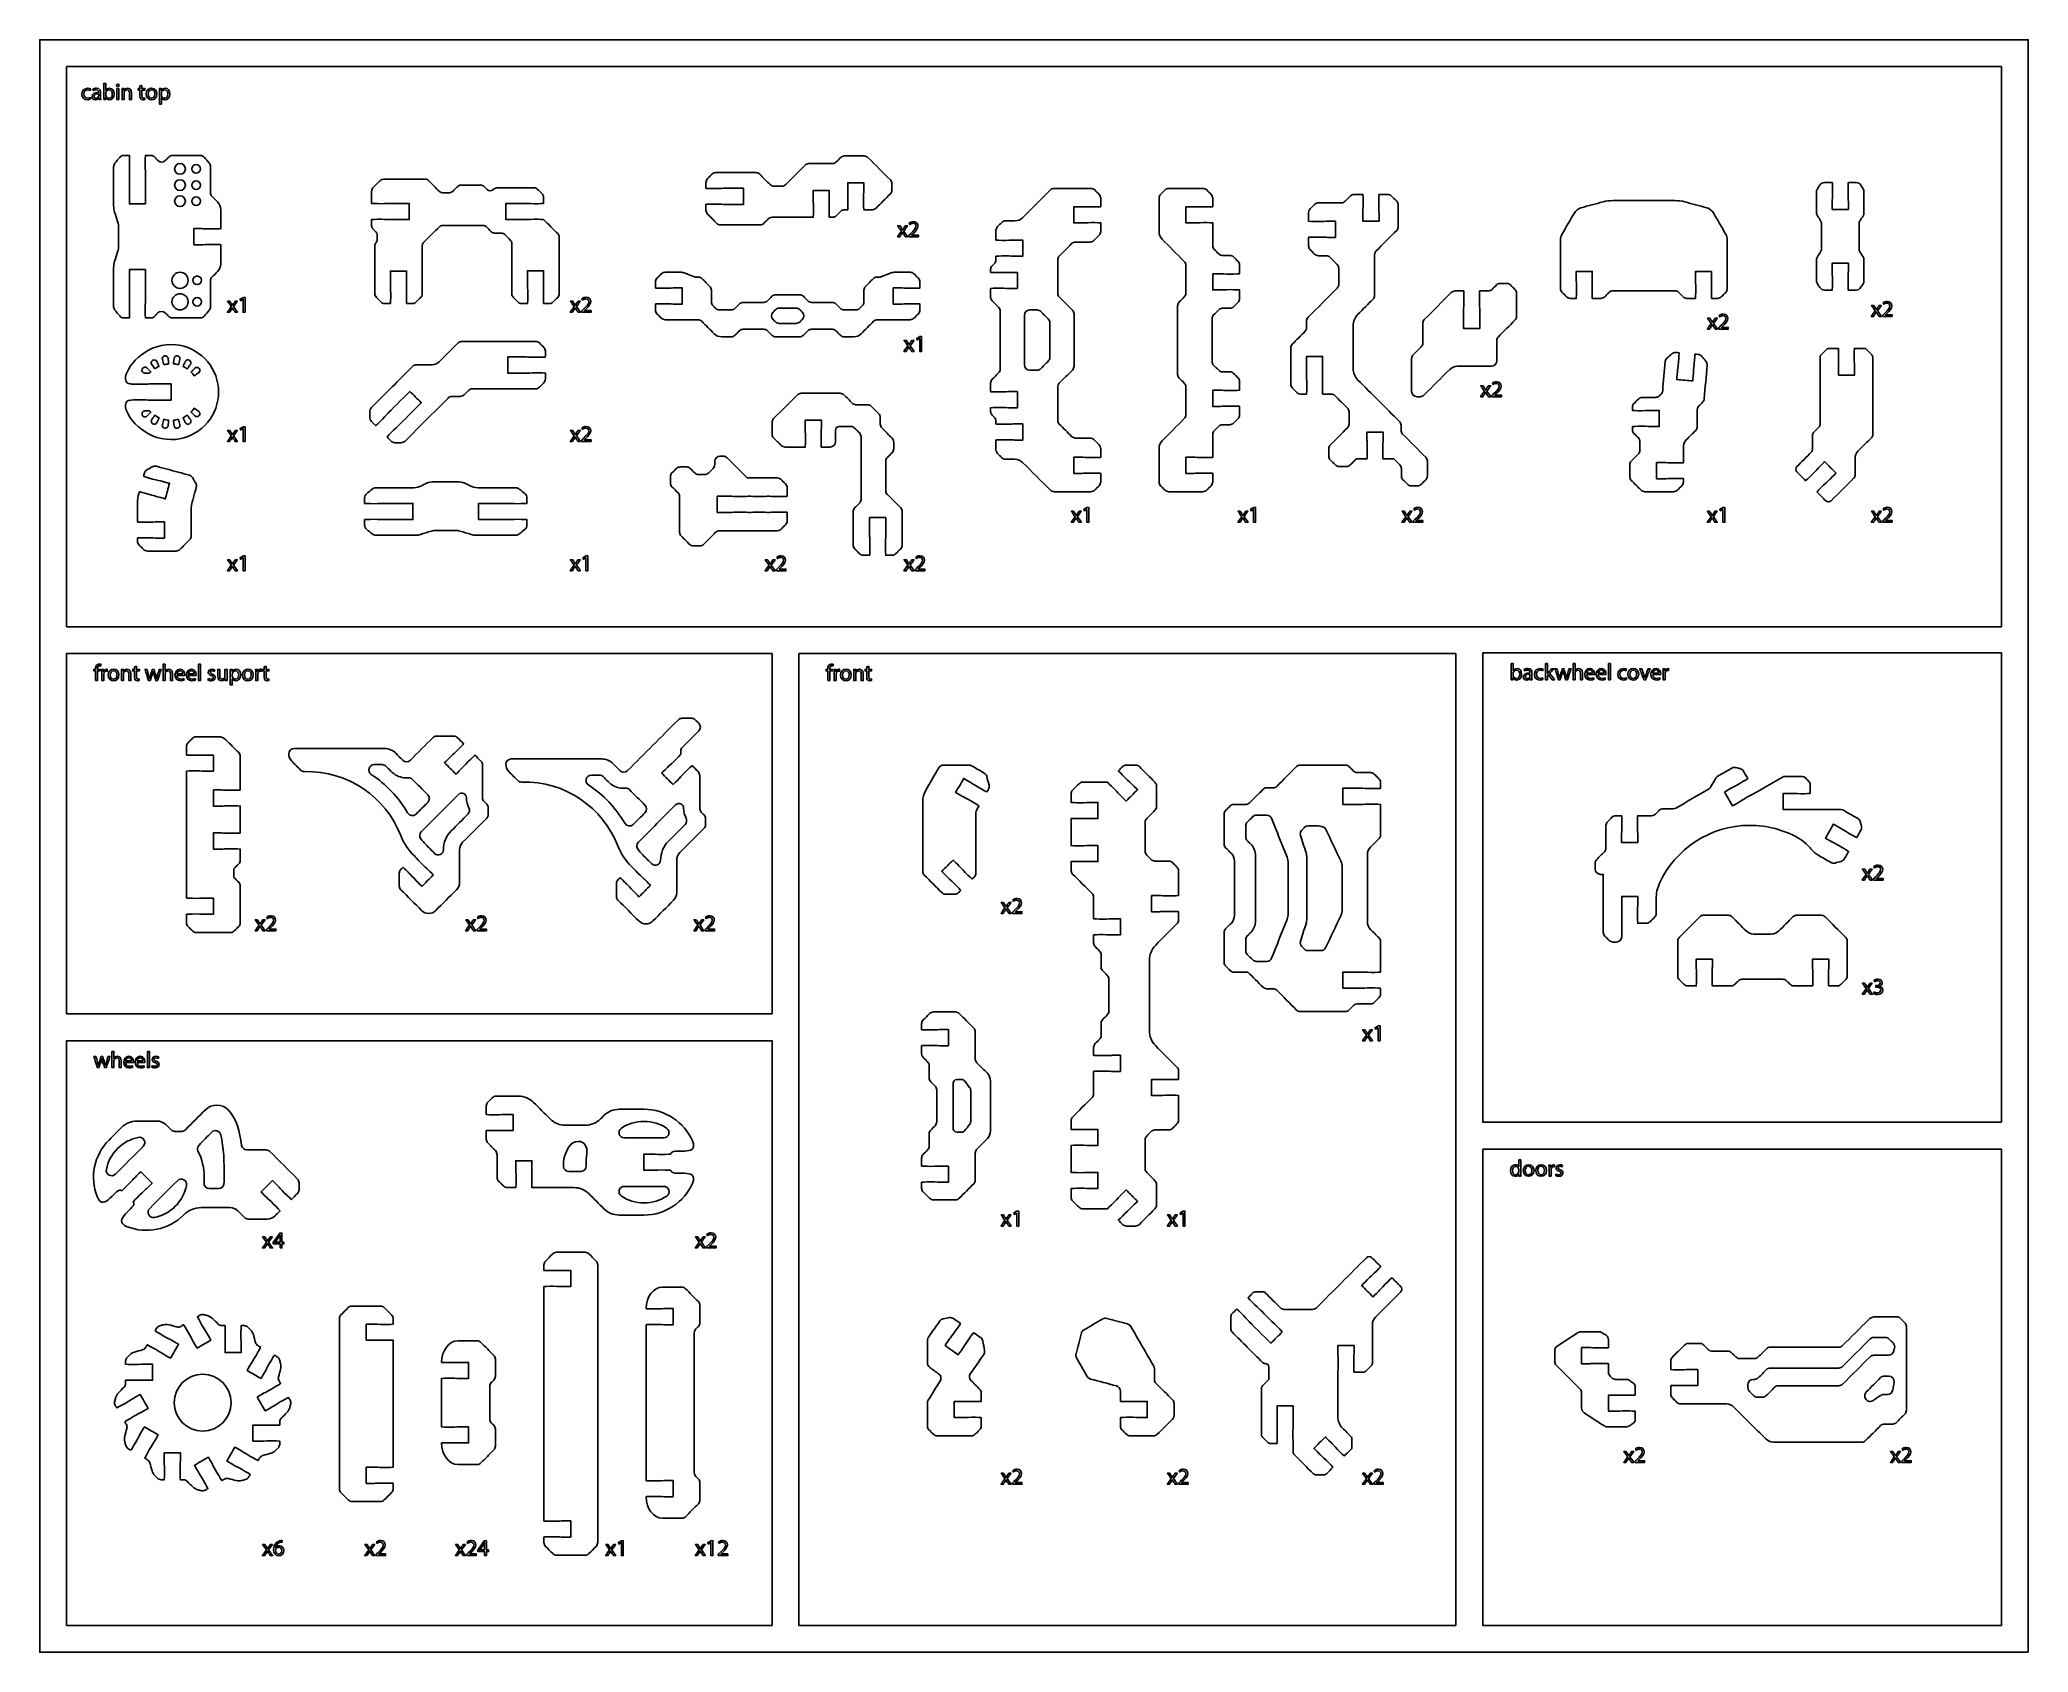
# Model space of a CAD drawing. Extents: x 0 to 370, y 150 to 450.
import ezdxf

# ---------------------------------------------------------------- set-up
doc = ezdxf.new("R2010")
doc.units = 0
doc.header["$MEASUREMENT"] = 0
doc.layers.add('DEFAULT', color=18, linetype='CONTINUOUS')

msp = doc.modelspace()

# ---------------------------------------------------------------- linework, layer by layer
at = {"layer": 'DEFAULT', "color": 116}
for points in [[(370, 150), (0, 150), (0, 450), (370, 450)], [(365, 340.79), (5, 340.79), (5, 445), (365, 445)], [(136.26, 268.77), (5, 268.77), (5, 335.79), (136.26, 335.79)], [(263.49, 155), (141.26, 155), (141.26, 335.79), (263.49, 335.79)], [(365, 248.59), (268.49, 248.59), (268.49, 335.92), (365, 335.92)], [(136.26, 155), (5, 155), (5, 263.77), (136.26, 263.77)], [(365, 155), (268.49, 155), (268.49, 243.59), (365, 243.59)]]:
    msp.add_lwpolyline(points, close=True, dxfattribs=at)
at = {"layer": 'DEFAULT', "color": 18}
for points in [[(14.33, 440.93), (14.7, 440.93), (14.7, 438.88), (14.33, 438.88)], [(37.83, 401.71), (37.83, 401.71), (37.35, 401.45), (37.28, 401.74), (37.88, 402.06), (38.19, 402.06), (38.19, 399.31), (37.83, 399.31)], [(163.73, 394.42), (163.72, 394.42), (163.24, 394.16), (163.17, 394.45), (163.77, 394.77), (164.09, 394.77), (164.09, 392.02), (163.73, 392.02)], [(37.83, 377.66), (37.83, 377.66), (37.35, 377.41), (37.28, 377.69), (37.88, 378.01), (38.19, 378.01), (38.19, 375.26), (37.83, 375.26)], [(194.86, 362.63), (194.85, 362.63), (194.37, 362.37), (194.3, 362.65), (194.9, 362.97), (195.22, 362.97), (195.22, 360.22), (194.86, 360.22)], [(225.87, 362.63), (225.86, 362.63), (225.38, 362.37), (225.31, 362.65), (225.91, 362.97), (226.23, 362.97), (226.23, 360.22), (225.87, 360.22)], [(313.19, 362.63), (313.18, 362.63), (312.7, 362.37), (312.63, 362.65), (313.23, 362.97), (313.55, 362.97), (313.55, 360.22), (313.19, 360.22)], [(37.83, 353.62), (37.83, 353.62), (37.35, 353.36), (37.28, 353.64), (37.88, 353.97), (38.19, 353.97), (38.19, 351.22), (37.83, 351.22)], [(101.63, 353.62), (101.62, 353.62), (101.15, 353.36), (101.07, 353.64), (101.67, 353.97), (101.99, 353.97), (101.99, 351.22), (101.63, 351.22)], [(29.55, 333.8), (29.92, 333.8), (29.92, 330.79), (29.55, 330.79)], [(291.9, 333.93), (292.27, 333.93), (292.27, 330.92), (291.9, 330.92)], [(249.04, 266.18), (249.03, 266.18), (248.55, 265.92), (248.48, 266.2), (249.08, 266.52), (249.4, 266.52), (249.4, 263.77), (249.04, 263.77)], [(20.02, 261.78), (20.39, 261.78), (20.39, 258.77), (20.02, 258.77)], [(181.79, 231.71), (181.78, 231.71), (181.3, 231.45), (181.23, 231.73), (181.83, 232.05), (182.15, 232.05), (182.15, 229.3), (181.79, 229.3)], [(212.73, 231.71), (212.72, 231.71), (212.24, 231.45), (212.17, 231.73), (212.77, 232.05), (213.09, 232.05), (213.09, 229.3), (212.73, 229.3)], [(44.71, 225.23), (44.71, 225.98), (43.43, 225.98), (43.43, 226.22), (44.66, 227.98), (45.06, 227.98), (45.06, 226.27), (45.44, 226.27), (45.44, 225.98), (45.06, 225.98), (45.06, 225.23)], [(82.77, 167.99), (82.77, 168.74), (81.5, 168.74), (81.5, 168.98), (82.72, 170.74), (83.12, 170.74), (83.12, 169.03), (83.51, 169.03), (83.51, 168.74), (83.12, 168.74), (83.12, 167.99)], [(108.22, 170.39), (108.21, 170.39), (107.74, 170.13), (107.66, 170.42), (108.26, 170.74), (108.58, 170.74), (108.58, 167.99), (108.22, 167.99)], [(124.89, 170.39), (124.88, 170.39), (124.4, 170.13), (124.33, 170.42), (124.93, 170.74), (125.25, 170.74), (125.25, 167.99), (124.89, 167.99)]]:
    msp.add_lwpolyline(points, close=True, dxfattribs=at)
at = {"layer": 'DEFAULT', "color": 1}
msp.add_lwpolyline([(25.78, 354.88), (25.78, 354.88)], dxfattribs=at)
at = {"layer": 'DEFAULT', "color": 18}
for points, knots in [([(9.45, 438.96), (9.35, 438.91), (9.13, 438.84), (8.86, 438.84), (8.24, 438.84), (7.84, 439.26), (7.84, 439.89), (7.84, 440.52), (8.27, 440.97), (8.94, 440.97), (9.16, 440.97), (9.35, 440.92), (9.45, 440.87), (9.43, 440.77), (9.4, 440.68), (9.37, 440.58), (9.28, 440.63), (9.14, 440.68), (8.94, 440.68), (8.47, 440.68), (8.22, 440.33), (8.22, 439.9), (8.22, 439.43), (8.52, 439.14), (8.93, 439.14), (9.14, 439.14), (9.28, 439.19), (9.38, 439.24), (9.4, 439.15), (9.43, 439.05), (9.45, 438.96)], [0.812419, 0.812419, 0.812419, 0.812419, 1.812419, 1.812419, 1.812419, 2.812419, 2.812419, 2.812419, 3.812419, 3.812419, 3.812419, 4.812419, 4.812419, 4.812419, 5.662022, 5.662022, 5.662022, 6.662022, 6.662022, 6.662022, 7.662022, 7.662022, 7.662022, 8.662022, 8.662022, 8.662022, 9.662022, 9.662022, 9.662022, 10.474441, 10.474441, 10.474441, 10.474441]), ([(11.02, 438.88), (11.01, 438.97), (11, 439.05), (10.99, 439.14), (10.98, 439.14), (10.98, 439.14), (10.97, 439.14), (10.86, 438.98), (10.64, 438.84), (10.35, 438.84), (9.93, 438.84), (9.72, 439.13), (9.72, 439.42), (9.72, 439.92), (10.16, 440.19), (10.95, 440.19), (10.95, 440.2), (10.95, 440.21), (10.95, 440.23), (10.95, 440.4), (10.91, 440.7), (10.49, 440.7), (10.3, 440.7), (10.1, 440.64), (9.95, 440.55), (9.93, 440.63), (9.9, 440.71), (9.87, 440.8), (10.04, 440.91), (10.28, 440.98), (10.54, 440.98), (11.17, 440.98), (11.32, 440.55), (11.32, 440.14), (11.32, 439.88), (11.32, 439.63), (11.32, 439.37), (11.32, 439.2), (11.33, 439.02), (11.36, 438.88), (11.24, 438.88), (11.13, 438.88), (11.02, 438.88)], [0, 0, 0, 0, 0.736804, 0.736804, 0.736804, 0.772804, 0.772804, 0.772804, 1.772804, 1.772804, 1.772804, 2.772804, 2.772804, 2.772804, 3.772804, 3.772804, 3.772804, 3.892804, 3.892804, 3.892804, 4.892804, 4.892804, 4.892804, 5.892804, 5.892804, 5.892804, 6.628076, 6.628076, 6.628076, 7.628076, 7.628076, 7.628076, 8.628076, 8.628076, 8.628076, 10.799076, 10.799076, 10.799076, 11.799076, 11.799076, 11.799076, 12.758076, 12.758076, 12.758076, 12.758076]), ([(11.91, 438.88), (11.92, 439.02), (11.92, 439.23), (11.92, 439.41), (11.92, 440.24), (11.92, 441.06), (11.92, 441.89), (12.05, 441.89), (12.17, 441.89), (12.29, 441.89), (12.29, 441.46), (12.29, 441.03), (12.3, 440.6), (12.43, 440.83), (12.67, 440.98), (13, 440.98), (13.51, 440.98), (13.87, 440.55), (13.86, 439.93), (13.86, 439.2), (13.4, 438.84), (12.94, 438.84), (12.65, 438.84), (12.41, 438.95), (12.26, 439.22), (12.25, 439.22), (12.25, 439.22), (12.25, 439.22), (12.24, 439.11), (12.23, 439), (12.23, 438.88), (12.12, 438.88), (12.01, 438.88), (11.91, 438.88)], [0.912, 0.912, 0.912, 0.912, 1.912, 1.912, 1.912, 8.929, 8.929, 8.929, 9.972, 9.972, 9.972, 13.643, 13.643, 13.643, 14.643, 14.643, 14.643, 15.643, 15.643, 15.643, 16.643, 16.643, 16.643, 17.643, 17.643, 17.643, 17.679, 17.679, 17.679, 18.640199, 18.640199, 18.640199, 19.552199, 19.552199, 19.552199, 19.552199]), ([(12.29, 439.7), (12.29, 439.66), (12.3, 439.61), (12.31, 439.57), (12.38, 439.31), (12.6, 439.13), (12.87, 439.13), (13.26, 439.13), (13.49, 439.45), (13.49, 439.92), (13.49, 440.33), (13.28, 440.68), (12.88, 440.68), (12.63, 440.68), (12.39, 440.51), (12.31, 440.22), (12.3, 440.18), (12.29, 440.13), (12.29, 440.07), (12.29, 439.95), (12.29, 439.83), (12.29, 439.7)], [1.043, 1.043, 1.043, 1.043, 2.043, 2.043, 2.043, 3.043, 3.043, 3.043, 4.043, 4.043, 4.043, 5.043, 5.043, 5.043, 6.043, 6.043, 6.043, 7.043, 7.043, 7.043, 8.086, 8.086, 8.086, 8.086]), ([(14.75, 441.51), (14.75, 441.38), (14.66, 441.28), (14.51, 441.28), (14.38, 441.28), (14.29, 441.38), (14.29, 441.51), (14.29, 441.64), (14.38, 441.74), (14.52, 441.74), (14.66, 441.74), (14.75, 441.64), (14.75, 441.51)], [1, 1, 1, 1, 2, 2, 2, 3, 3, 3, 4, 4, 4, 5, 5, 5, 5]), ([(15.32, 440.38), (15.32, 440.59), (15.32, 440.76), (15.31, 440.93), (15.42, 440.93), (15.53, 440.93), (15.64, 440.93), (15.64, 440.82), (15.65, 440.7), (15.67, 440.59), (15.77, 440.79), (16, 440.98), (16.34, 440.98), (16.63, 440.98), (17.07, 440.81), (17.07, 440.11), (17.07, 439.7), (17.07, 439.29), (17.07, 438.88), (16.94, 438.88), (16.82, 438.88), (16.69, 438.88), (16.69, 439.28), (16.69, 439.67), (16.69, 440.06), (16.69, 440.39), (16.57, 440.67), (16.22, 440.67), (15.97, 440.67), (15.78, 440.49), (15.72, 440.29), (15.7, 440.24), (15.7, 440.18), (15.7, 440.11), (15.7, 439.7), (15.7, 439.29), (15.7, 438.88), (15.57, 438.88), (15.45, 438.88), (15.32, 438.88), (15.32, 439.38), (15.32, 439.88), (15.32, 440.38)], [4.233, 4.233, 4.233, 4.233, 5.233, 5.233, 5.233, 6.169, 6.169, 6.169, 7.153875, 7.153875, 7.153875, 8.153875, 8.153875, 8.153875, 9.153875, 9.153875, 9.153875, 12.618875, 12.618875, 12.618875, 13.672875, 13.672875, 13.672875, 17.017875, 17.017875, 17.017875, 18.017875, 18.017875, 18.017875, 19.017875, 19.017875, 19.017875, 20.017875, 20.017875, 20.017875, 23.507875, 23.507875, 23.507875, 24.562875, 24.562875, 24.562875, 28.795875, 28.795875, 28.795875, 28.795875]), ([(19.02, 441.52), (19.02, 441.32), (19.02, 441.13), (19.02, 440.93), (19.2, 440.93), (19.37, 440.93), (19.55, 440.93), (19.55, 440.84), (19.55, 440.74), (19.55, 440.65), (19.37, 440.65), (19.2, 440.65), (19.02, 440.65), (19.02, 440.28), (19.02, 439.91), (19.02, 439.54), (19.02, 439.29), (19.09, 439.14), (19.3, 439.14), (19.39, 439.14), (19.47, 439.16), (19.51, 439.17), (19.52, 439.08), (19.52, 438.98), (19.53, 438.89), (19.46, 438.86), (19.34, 438.84), (19.2, 438.84), (19.03, 438.84), (18.89, 438.9), (18.8, 439), (18.69, 439.11), (18.65, 439.29), (18.65, 439.53), (18.65, 439.9), (18.65, 440.27), (18.65, 440.65), (18.55, 440.65), (18.44, 440.65), (18.34, 440.65), (18.34, 440.74), (18.34, 440.84), (18.34, 440.93), (18.44, 440.93), (18.55, 440.93), (18.65, 440.93), (18.65, 441.09), (18.65, 441.26), (18.65, 441.42), (18.78, 441.45), (18.9, 441.49), (19.02, 441.52)], [1.067045, 1.067045, 1.067045, 1.067045, 2.734045, 2.734045, 2.734045, 4.246045, 4.246045, 4.246045, 5.050045, 5.050045, 5.050045, 6.562045, 6.562045, 6.562045, 9.692045, 9.692045, 9.692045, 10.692045, 10.692045, 10.692045, 11.692045, 11.692045, 11.692045, 12.4845, 12.4845, 12.4845, 13.4845, 13.4845, 13.4845, 14.4845, 14.4845, 14.4845, 15.4845, 15.4845, 15.4845, 18.6505, 18.6505, 18.6505, 19.5505, 19.5505, 19.5505, 20.3545, 20.3545, 20.3545, 21.2545, 21.2545, 21.2545, 22.6465, 22.6465, 22.6465, 23.713546, 23.713546, 23.713546, 23.713546]), ([(21.8, 439.92), (21.8, 439.17), (21.27, 438.84), (20.78, 438.84), (20.22, 438.84), (19.8, 439.24), (19.8, 439.89), (19.8, 440.58), (20.25, 440.98), (20.81, 440.98), (21.4, 440.98), (21.8, 440.55), (21.8, 439.92)], [1, 1, 1, 1, 2, 2, 2, 3, 3, 3, 4, 4, 4, 5, 5, 5, 5]), ([(20.17, 439.9), (20.17, 439.45), (20.43, 439.12), (20.8, 439.12), (21.15, 439.12), (21.42, 439.45), (21.42, 439.91), (21.42, 440.26), (21.24, 440.7), (20.8, 440.7), (20.36, 440.7), (20.17, 440.29), (20.17, 439.9)], [0, 0, 0, 0, 1, 1, 1, 2, 2, 2, 3, 3, 3, 4, 4, 4, 4]), ([(22.27, 440.26), (22.27, 440.52), (22.26, 440.74), (22.25, 440.93), (22.36, 440.93), (22.48, 440.93), (22.59, 440.93), (22.59, 440.81), (22.6, 440.7), (22.61, 440.58), (22.76, 440.83), (23.01, 440.98), (23.34, 440.98), (23.84, 440.98), (24.21, 440.56), (24.21, 439.94), (24.21, 439.2), (23.76, 438.84), (23.28, 438.84), (23.01, 438.84), (22.77, 438.95), (22.64, 439.16), (22.64, 438.79), (22.64, 438.42), (22.64, 438.04), (22.51, 438.04), (22.39, 438.04), (22.27, 438.04), (22.27, 438.78), (22.27, 439.52), (22.27, 440.26)], [6.285, 6.285, 6.285, 6.285, 7.285, 7.285, 7.285, 8.234, 8.234, 8.234, 9.254109, 9.254109, 9.254109, 10.254109, 10.254109, 10.254109, 11.254109, 11.254109, 11.254109, 12.254109, 12.254109, 12.254109, 13.278109, 13.278109, 13.278109, 16.432109, 16.432109, 16.432109, 17.475109, 17.475109, 17.475109, 23.760109, 23.760109, 23.760109, 23.760109]), ([(22.64, 439.72), (22.64, 439.66), (22.65, 439.61), (22.65, 439.56), (22.72, 439.31), (22.95, 439.13), (23.21, 439.13), (23.61, 439.13), (23.84, 439.45), (23.84, 439.92), (23.84, 440.33), (23.62, 440.68), (23.23, 440.68), (22.97, 440.68), (22.73, 440.5), (22.66, 440.22), (22.65, 440.17), (22.64, 440.12), (22.64, 440.07), (22.64, 439.95), (22.64, 439.83), (22.64, 439.72)], [0.996, 0.996, 0.996, 0.996, 1.996, 1.996, 1.996, 2.996, 2.996, 2.996, 3.996, 3.996, 3.996, 4.996, 4.996, 4.996, 5.996, 5.996, 5.996, 6.996, 6.996, 6.996, 7.992, 7.992, 7.992, 7.992]), ([(10.96, 439.93), (10.56, 439.94), (10.09, 439.86), (10.09, 439.47), (10.09, 439.23), (10.26, 439.11), (10.45, 439.11), (10.71, 439.11), (10.88, 439.28), (10.94, 439.45), (10.95, 439.49), (10.96, 439.53), (10.96, 439.57), (10.96, 439.69), (10.96, 439.81), (10.96, 439.93)], [1.007, 1.007, 1.007, 1.007, 2.007, 2.007, 2.007, 3.007, 3.007, 3.007, 4.007, 4.007, 4.007, 5.007, 5.007, 5.007, 6.014, 6.014, 6.014, 6.014]), ([(160.06, 415.41), (160.15, 415.26), (160.25, 415.11), (160.35, 414.97), (160.43, 414.85), (160.49, 414.75), (160.56, 414.63), (160.56, 414.63), (160.56, 414.63), (160.57, 414.63), (160.64, 414.76), (160.7, 414.86), (160.77, 414.97), (160.87, 415.12), (160.96, 415.26), (161.06, 415.41), (161.19, 415.41), (161.33, 415.41), (161.46, 415.41), (161.23, 415.08), (161, 414.75), (160.76, 414.42), (161, 414.06), (161.24, 413.71), (161.48, 413.36), (161.34, 413.36), (161.2, 413.36), (161.06, 413.36), (160.96, 413.51), (160.86, 413.67), (160.76, 413.82), (160.68, 413.94), (160.61, 414.05), (160.53, 414.18), (160.46, 414.05), (160.39, 413.94), (160.32, 413.82), (160.22, 413.67), (160.12, 413.51), (160.02, 413.36), (159.88, 413.36), (159.75, 413.36), (159.61, 413.36), (159.85, 413.71), (160.09, 414.06), (160.34, 414.4), (160.11, 414.74), (159.87, 415.07), (159.64, 415.41), (159.78, 415.41), (159.92, 415.41), (160.06, 415.41)], [0, 0, 0, 0, 1.496308, 1.496308, 1.496308, 2.496308, 2.496308, 2.496308, 2.532308, 2.532308, 2.532308, 3.532308, 3.532308, 3.532308, 5.012538, 5.012538, 5.012538, 6.150538, 6.150538, 6.150538, 9.58363, 9.58363, 9.58363, 13.210133, 13.210133, 13.210133, 14.409133, 14.409133, 14.409133, 15.96931, 15.96931, 15.96931, 16.99231, 16.99231, 16.99231, 17.99231, 17.99231, 17.99231, 19.545426, 19.545426, 19.545426, 20.709426, 20.709426, 20.709426, 24.320446, 24.320446, 24.320446, 27.776752, 27.776752, 27.776752, 28.951752, 28.951752, 28.951752, 28.951752]), ([(161.73, 413.36), (161.73, 413.44), (161.73, 413.51), (161.73, 413.59), (161.82, 413.68), (161.92, 413.78), (162.02, 413.87), (162.72, 414.54), (163.04, 414.89), (163.04, 415.31), (163.04, 415.59), (162.91, 415.85), (162.5, 415.85), (162.25, 415.85), (162.04, 415.72), (161.91, 415.61), (161.87, 415.7), (161.83, 415.79), (161.79, 415.88), (161.98, 416.04), (162.25, 416.16), (162.57, 416.16), (163.16, 416.16), (163.41, 415.75), (163.41, 415.36), (163.41, 414.85), (163.05, 414.44), (162.47, 413.88), (162.39, 413.81), (162.32, 413.74), (162.25, 413.67), (162.66, 413.67), (163.07, 413.67), (163.48, 413.67), (163.48, 413.56), (163.48, 413.46), (163.48, 413.36), (162.9, 413.36), (162.31, 413.36), (161.73, 413.36)], [4.977, 4.977, 4.977, 4.977, 5.624, 5.624, 5.624, 6.777406, 6.777406, 6.777406, 7.777406, 7.777406, 7.777406, 8.777406, 8.777406, 8.777406, 9.777406, 9.777406, 9.777406, 10.592847, 10.592847, 10.592847, 11.592847, 11.592847, 11.592847, 12.592847, 12.592847, 12.592847, 13.592847, 13.592847, 13.592847, 14.466376, 14.466376, 14.466376, 17.968376, 17.968376, 17.968376, 18.843376, 18.843376, 18.843376, 23.820376, 23.820376, 23.820376, 23.820376]), ([(35.36, 401.35), (35.46, 401.21), (35.55, 401.06), (35.65, 400.91), (35.73, 400.8), (35.79, 400.69), (35.86, 400.58), (35.86, 400.58), (35.87, 400.58), (35.87, 400.58), (35.94, 400.7), (36.01, 400.81), (36.07, 400.92), (36.17, 401.06), (36.27, 401.21), (36.36, 401.35), (36.5, 401.35), (36.63, 401.35), (36.76, 401.35), (36.53, 401.02), (36.3, 400.69), (36.07, 400.36), (36.3, 400.01), (36.54, 399.66), (36.78, 399.31), (36.64, 399.31), (36.5, 399.31), (36.36, 399.31), (36.26, 399.46), (36.16, 399.61), (36.06, 399.77), (35.98, 399.89), (35.91, 400), (35.83, 400.12), (35.76, 400), (35.69, 399.89), (35.62, 399.77), (35.52, 399.61), (35.42, 399.46), (35.32, 399.31), (35.18, 399.31), (35.05, 399.31), (34.91, 399.31), (35.15, 399.65), (35.4, 400), (35.64, 400.35), (35.41, 400.69), (35.18, 401.02), (34.94, 401.35), (35.08, 401.35), (35.22, 401.35), (35.36, 401.35)], [0, 0, 0, 0, 1.496308, 1.496308, 1.496308, 2.496308, 2.496308, 2.496308, 2.532308, 2.532308, 2.532308, 3.532308, 3.532308, 3.532308, 5.012538, 5.012538, 5.012538, 6.150538, 6.150538, 6.150538, 9.58363, 9.58363, 9.58363, 13.210133, 13.210133, 13.210133, 14.409133, 14.409133, 14.409133, 15.96931, 15.96931, 15.96931, 16.99231, 16.99231, 16.99231, 17.99231, 17.99231, 17.99231, 19.544886, 19.544886, 19.544886, 20.708886, 20.708886, 20.708886, 24.319335, 24.319335, 24.319335, 27.775641, 27.775641, 27.775641, 28.950641, 28.950641, 28.950641, 28.950641]), ([(99.16, 401.35), (99.25, 401.21), (99.35, 401.06), (99.45, 400.91), (99.52, 400.8), (99.59, 400.69), (99.66, 400.58), (99.66, 400.58), (99.66, 400.58), (99.67, 400.58), (99.74, 400.7), (99.8, 400.81), (99.87, 400.92), (99.97, 401.06), (100.06, 401.21), (100.16, 401.35), (100.29, 401.35), (100.43, 401.35), (100.56, 401.35), (100.33, 401.02), (100.1, 400.69), (99.86, 400.36), (100.1, 400.01), (100.34, 399.66), (100.58, 399.31), (100.44, 399.31), (100.3, 399.31), (100.16, 399.31), (100.06, 399.46), (99.96, 399.61), (99.86, 399.77), (99.78, 399.89), (99.71, 400), (99.63, 400.12), (99.56, 400), (99.49, 399.89), (99.41, 399.77), (99.32, 399.61), (99.22, 399.46), (99.12, 399.31), (98.98, 399.31), (98.84, 399.31), (98.71, 399.31), (98.95, 399.65), (99.19, 400), (99.44, 400.35), (99.2, 400.69), (98.97, 401.02), (98.74, 401.35), (98.88, 401.35), (99.02, 401.35), (99.16, 401.35)], [0, 0, 0, 0, 1.496308, 1.496308, 1.496308, 2.496308, 2.496308, 2.496308, 2.532308, 2.532308, 2.532308, 3.532308, 3.532308, 3.532308, 5.012538, 5.012538, 5.012538, 6.150538, 6.150538, 6.150538, 9.58363, 9.58363, 9.58363, 13.210133, 13.210133, 13.210133, 14.409133, 14.409133, 14.409133, 15.96931, 15.96931, 15.96931, 16.99231, 16.99231, 16.99231, 17.99231, 17.99231, 17.99231, 19.544886, 19.544886, 19.544886, 20.709886, 20.709886, 20.709886, 24.320906, 24.320906, 24.320906, 27.777212, 27.777212, 27.777212, 28.952212, 28.952212, 28.952212, 28.952212]), ([(100.82, 399.31), (100.82, 399.38), (100.82, 399.46), (100.82, 399.53), (100.92, 399.63), (101.02, 399.72), (101.12, 399.82), (101.82, 400.49), (102.14, 400.84), (102.14, 401.26), (102.14, 401.54), (102, 401.79), (101.59, 401.79), (101.34, 401.79), (101.14, 401.67), (101.01, 401.56), (100.97, 401.65), (100.93, 401.74), (100.89, 401.82), (101.08, 401.98), (101.35, 402.1), (101.67, 402.1), (102.26, 402.1), (102.51, 401.7), (102.51, 401.3), (102.51, 400.8), (102.14, 400.39), (101.56, 399.83), (101.49, 399.76), (101.42, 399.69), (101.34, 399.62), (101.76, 399.62), (102.17, 399.62), (102.58, 399.62), (102.58, 399.51), (102.58, 399.41), (102.58, 399.31), (101.99, 399.31), (101.41, 399.31), (100.82, 399.31)], [4.977, 4.977, 4.977, 4.977, 5.624, 5.624, 5.624, 6.777406, 6.777406, 6.777406, 7.777406, 7.777406, 7.777406, 8.777406, 8.777406, 8.777406, 9.777406, 9.777406, 9.777406, 10.592847, 10.592847, 10.592847, 11.592847, 11.592847, 11.592847, 12.592847, 12.592847, 12.592847, 13.592847, 13.592847, 13.592847, 14.466376, 14.466376, 14.466376, 17.968376, 17.968376, 17.968376, 18.843376, 18.843376, 18.843376, 23.820376, 23.820376, 23.820376, 23.820376]), ([(341.25, 400.57), (341.35, 400.43), (341.45, 400.28), (341.54, 400.13), (341.62, 400.02), (341.68, 399.91), (341.75, 399.8), (341.76, 399.8), (341.76, 399.8), (341.76, 399.8), (341.83, 399.92), (341.9, 400.03), (341.97, 400.14), (342.06, 400.28), (342.16, 400.43), (342.26, 400.57), (342.39, 400.57), (342.52, 400.57), (342.66, 400.57), (342.42, 400.24), (342.19, 399.91), (341.96, 399.58), (342.2, 399.23), (342.44, 398.88), (342.68, 398.53), (342.54, 398.53), (342.4, 398.53), (342.26, 398.53), (342.15, 398.68), (342.05, 398.83), (341.95, 398.99), (341.87, 399.1), (341.81, 399.22), (341.73, 399.34), (341.66, 399.22), (341.59, 399.11), (341.51, 398.99), (341.41, 398.83), (341.31, 398.68), (341.21, 398.53), (341.08, 398.53), (340.94, 398.53), (340.8, 398.53), (341.05, 398.87), (341.29, 399.22), (341.53, 399.57), (341.3, 399.9), (341.07, 400.24), (340.84, 400.57), (340.98, 400.57), (341.11, 400.57), (341.25, 400.57)], [0, 0, 0, 0, 1.496308, 1.496308, 1.496308, 2.496308, 2.496308, 2.496308, 2.532308, 2.532308, 2.532308, 3.532308, 3.532308, 3.532308, 5.012538, 5.012538, 5.012538, 6.150538, 6.150538, 6.150538, 9.58363, 9.58363, 9.58363, 13.210133, 13.210133, 13.210133, 14.409133, 14.409133, 14.409133, 15.96931, 15.96931, 15.96931, 16.99231, 16.99231, 16.99231, 17.99231, 17.99231, 17.99231, 19.544886, 19.544886, 19.544886, 20.709886, 20.709886, 20.709886, 24.320906, 24.320906, 24.320906, 27.777212, 27.777212, 27.777212, 28.952212, 28.952212, 28.952212, 28.952212]), ([(342.92, 398.53), (342.92, 398.6), (342.92, 398.68), (342.92, 398.75), (343.02, 398.85), (343.11, 398.94), (343.21, 399.04), (343.91, 399.71), (344.23, 400.06), (344.24, 400.48), (344.24, 400.75), (344.1, 401.01), (343.69, 401.01), (343.44, 401.01), (343.23, 400.89), (343.11, 400.78), (343.07, 400.87), (343.03, 400.96), (342.99, 401.04), (343.18, 401.2), (343.45, 401.32), (343.77, 401.32), (344.36, 401.32), (344.61, 400.92), (344.61, 400.52), (344.61, 400.01), (344.24, 399.6), (343.66, 399.05), (343.59, 398.98), (343.51, 398.91), (343.44, 398.83), (343.85, 398.83), (344.26, 398.83), (344.68, 398.83), (344.68, 398.73), (344.68, 398.63), (344.68, 398.53), (344.09, 398.53), (343.51, 398.53), (342.92, 398.53)], [4.977, 4.977, 4.977, 4.977, 5.624, 5.624, 5.624, 6.777406, 6.777406, 6.777406, 7.777406, 7.777406, 7.777406, 8.777406, 8.777406, 8.777406, 9.777406, 9.777406, 9.777406, 10.592847, 10.592847, 10.592847, 11.592847, 11.592847, 11.592847, 12.592847, 12.592847, 12.592847, 13.592847, 13.592847, 13.592847, 14.466054, 14.466054, 14.466054, 17.968054, 17.968054, 17.968054, 18.843054, 18.843054, 18.843054, 23.820054, 23.820054, 23.820054, 23.820054]), ([(310.74, 398.23), (310.84, 398.08), (310.94, 397.94), (311.04, 397.79), (311.11, 397.67), (311.18, 397.57), (311.24, 397.45), (311.25, 397.45), (311.25, 397.45), (311.26, 397.45), (311.32, 397.58), (311.39, 397.68), (311.46, 397.79), (311.55, 397.94), (311.65, 398.08), (311.75, 398.23), (311.88, 398.23), (312.01, 398.23), (312.15, 398.23), (311.92, 397.9), (311.68, 397.57), (311.45, 397.24), (311.69, 396.89), (311.93, 396.53), (312.17, 396.18), (312.03, 396.18), (311.89, 396.18), (311.75, 396.18), (311.65, 396.33), (311.55, 396.49), (311.45, 396.64), (311.37, 396.76), (311.3, 396.87), (311.22, 397), (311.15, 396.87), (311.08, 396.76), (311, 396.64), (310.9, 396.49), (310.8, 396.33), (310.71, 396.18), (310.57, 396.18), (310.43, 396.18), (310.3, 396.18), (310.54, 396.53), (310.78, 396.88), (311.02, 397.23), (310.79, 397.56), (310.56, 397.89), (310.33, 398.23), (310.47, 398.23), (310.61, 398.23), (310.74, 398.23)], [1.175, 1.175, 1.175, 1.175, 2.671308, 2.671308, 2.671308, 3.671308, 3.671308, 3.671308, 3.707308, 3.707308, 3.707308, 4.707308, 4.707308, 4.707308, 6.187538, 6.187538, 6.187538, 7.325538, 7.325538, 7.325538, 10.75863, 10.75863, 10.75863, 14.385133, 14.385133, 14.385133, 15.584133, 15.584133, 15.584133, 17.14431, 17.14431, 17.14431, 18.16731, 18.16731, 18.16731, 19.16731, 19.16731, 19.16731, 20.719886, 20.719886, 20.719886, 21.883886, 21.883886, 21.883886, 25.494335, 25.494335, 25.494335, 28.950641, 28.950641, 28.950641, 30.125641, 30.125641, 30.125641, 30.125641]), ([(312.41, 396.18), (312.41, 396.26), (312.41, 396.33), (312.41, 396.41), (312.51, 396.5), (312.61, 396.6), (312.7, 396.69), (313.41, 397.36), (313.72, 397.72), (313.73, 398.13), (313.73, 398.41), (313.59, 398.67), (313.18, 398.67), (312.93, 398.67), (312.72, 398.54), (312.6, 398.44), (312.56, 398.52), (312.52, 398.61), (312.48, 398.7), (312.67, 398.86), (312.94, 398.98), (313.26, 398.98), (313.85, 398.98), (314.1, 398.57), (314.1, 398.18), (314.1, 397.67), (313.73, 397.26), (313.15, 396.7), (313.08, 396.63), (313.01, 396.57), (312.93, 396.49), (313.34, 396.49), (313.76, 396.49), (314.17, 396.49), (314.17, 396.39), (314.17, 396.28), (314.17, 396.18), (313.58, 396.18), (313, 396.18), (312.41, 396.18)], [4.977, 4.977, 4.977, 4.977, 5.624, 5.624, 5.624, 6.777406, 6.777406, 6.777406, 7.777406, 7.777406, 7.777406, 8.777406, 8.777406, 8.777406, 9.777406, 9.777406, 9.777406, 10.592847, 10.592847, 10.592847, 11.592847, 11.592847, 11.592847, 12.592847, 12.592847, 12.592847, 13.592847, 13.592847, 13.592847, 14.466054, 14.466054, 14.466054, 17.968054, 17.968054, 17.968054, 18.843054, 18.843054, 18.843054, 23.820054, 23.820054, 23.820054, 23.820054]), ([(161.26, 394.07), (161.35, 393.92), (161.45, 393.77), (161.55, 393.63), (161.62, 393.51), (161.69, 393.41), (161.75, 393.29), (161.76, 393.29), (161.76, 393.29), (161.77, 393.29), (161.84, 393.42), (161.9, 393.52), (161.97, 393.63), (162.07, 393.78), (162.16, 393.92), (162.26, 394.07), (162.39, 394.07), (162.53, 394.07), (162.66, 394.07), (162.43, 393.74), (162.19, 393.41), (161.96, 393.08), (162.2, 392.72), (162.44, 392.37), (162.68, 392.02), (162.54, 392.02), (162.4, 392.02), (162.26, 392.02), (162.16, 392.17), (162.06, 392.33), (161.96, 392.48), (161.88, 392.6), (161.81, 392.71), (161.73, 392.84), (161.66, 392.71), (161.59, 392.6), (161.51, 392.48), (161.41, 392.33), (161.32, 392.17), (161.22, 392.02), (161.08, 392.02), (160.94, 392.02), (160.81, 392.02), (161.05, 392.37), (161.29, 392.72), (161.53, 393.06), (161.3, 393.4), (161.07, 393.73), (160.84, 394.07), (160.98, 394.07), (161.12, 394.07), (161.26, 394.07)], [0, 0, 0, 0, 1.496308, 1.496308, 1.496308, 2.496308, 2.496308, 2.496308, 2.532308, 2.532308, 2.532308, 3.532308, 3.532308, 3.532308, 5.012538, 5.012538, 5.012538, 6.150538, 6.150538, 6.150538, 9.58363, 9.58363, 9.58363, 13.210133, 13.210133, 13.210133, 14.409133, 14.409133, 14.409133, 15.96931, 15.96931, 15.96931, 16.99231, 16.99231, 16.99231, 17.99231, 17.99231, 17.99231, 19.544886, 19.544886, 19.544886, 20.708886, 20.708886, 20.708886, 24.319335, 24.319335, 24.319335, 27.775641, 27.775641, 27.775641, 28.950641, 28.950641, 28.950641, 28.950641]), ([(268.55, 385.64), (268.65, 385.49), (268.75, 385.34), (268.85, 385.2), (268.92, 385.08), (268.99, 384.98), (269.05, 384.86), (269.06, 384.86), (269.06, 384.86), (269.07, 384.86), (269.13, 384.99), (269.2, 385.09), (269.27, 385.2), (269.37, 385.35), (269.46, 385.49), (269.56, 385.64), (269.69, 385.64), (269.82, 385.64), (269.96, 385.64), (269.73, 385.31), (269.49, 384.98), (269.26, 384.65), (269.5, 384.3), (269.74, 383.94), (269.98, 383.59), (269.84, 383.59), (269.7, 383.59), (269.56, 383.59), (269.46, 383.74), (269.36, 383.9), (269.26, 384.05), (269.18, 384.17), (269.11, 384.28), (269.03, 384.41), (268.96, 384.28), (268.89, 384.17), (268.81, 384.05), (268.71, 383.9), (268.61, 383.74), (268.52, 383.59), (268.38, 383.59), (268.24, 383.59), (268.11, 383.59), (268.35, 383.94), (268.59, 384.29), (268.83, 384.64), (268.6, 384.97), (268.37, 385.3), (268.14, 385.64), (268.28, 385.64), (268.42, 385.64), (268.55, 385.64)], [1.175, 1.175, 1.175, 1.175, 2.671308, 2.671308, 2.671308, 3.671308, 3.671308, 3.671308, 3.707308, 3.707308, 3.707308, 4.707308, 4.707308, 4.707308, 6.187538, 6.187538, 6.187538, 7.325538, 7.325538, 7.325538, 10.75863, 10.75863, 10.75863, 14.385133, 14.385133, 14.385133, 15.584133, 15.584133, 15.584133, 17.14431, 17.14431, 17.14431, 18.16731, 18.16731, 18.16731, 19.16731, 19.16731, 19.16731, 20.719886, 20.719886, 20.719886, 21.883886, 21.883886, 21.883886, 25.494335, 25.494335, 25.494335, 28.950641, 28.950641, 28.950641, 30.125641, 30.125641, 30.125641, 30.125641]), ([(270.22, 383.59), (270.22, 383.67), (270.22, 383.74), (270.22, 383.82), (270.32, 383.91), (270.42, 384.01), (270.51, 384.1), (271.22, 384.77), (271.53, 385.13), (271.54, 385.54), (271.54, 385.82), (271.4, 386.08), (270.99, 386.08), (270.74, 386.08), (270.54, 385.95), (270.41, 385.85), (270.37, 385.93), (270.33, 386.02), (270.29, 386.11), (270.48, 386.27), (270.75, 386.39), (271.07, 386.39), (271.66, 386.39), (271.91, 385.98), (271.91, 385.59), (271.91, 385.08), (271.54, 384.67), (270.96, 384.11), (270.89, 384.04), (270.82, 383.97), (270.74, 383.9), (271.15, 383.9), (271.57, 383.9), (271.98, 383.9), (271.98, 383.8), (271.98, 383.69), (271.98, 383.59), (271.39, 383.59), (270.81, 383.59), (270.22, 383.59)], [4.977, 4.977, 4.977, 4.977, 5.624, 5.624, 5.624, 6.777406, 6.777406, 6.777406, 7.777406, 7.777406, 7.777406, 8.777406, 8.777406, 8.777406, 9.777406, 9.777406, 9.777406, 10.592847, 10.592847, 10.592847, 11.592847, 11.592847, 11.592847, 12.592847, 12.592847, 12.592847, 13.592847, 13.592847, 13.592847, 14.466054, 14.466054, 14.466054, 17.968054, 17.968054, 17.968054, 18.843054, 18.843054, 18.843054, 23.820054, 23.820054, 23.820054, 23.820054]), ([(100.82, 375.26), (100.82, 375.34), (100.82, 375.41), (100.82, 375.49), (100.92, 375.58), (101.02, 375.68), (101.12, 375.77), (101.82, 376.44), (102.14, 376.8), (102.14, 377.21), (102.14, 377.49), (102, 377.75), (101.59, 377.75), (101.34, 377.75), (101.14, 377.62), (101.01, 377.52), (100.97, 377.6), (100.93, 377.69), (100.89, 377.78), (101.08, 377.94), (101.35, 378.06), (101.67, 378.06), (102.26, 378.06), (102.51, 377.65), (102.51, 377.26), (102.51, 376.75), (102.14, 376.34), (101.56, 375.78), (101.49, 375.71), (101.42, 375.65), (101.34, 375.57), (101.76, 375.57), (102.17, 375.57), (102.58, 375.57), (102.58, 375.47), (102.58, 375.36), (102.58, 375.26), (101.99, 375.26), (101.41, 375.26), (100.82, 375.26)], [4.977, 4.977, 4.977, 4.977, 5.624, 5.624, 5.624, 6.777406, 6.777406, 6.777406, 7.777406, 7.777406, 7.777406, 8.777406, 8.777406, 8.777406, 9.777406, 9.777406, 9.777406, 10.592847, 10.592847, 10.592847, 11.592847, 11.592847, 11.592847, 12.592847, 12.592847, 12.592847, 13.592847, 13.592847, 13.592847, 14.466054, 14.466054, 14.466054, 17.968054, 17.968054, 17.968054, 18.843054, 18.843054, 18.843054, 23.820054, 23.820054, 23.820054, 23.820054]), ([(35.36, 377.31), (35.46, 377.16), (35.55, 377.02), (35.65, 376.87), (35.73, 376.75), (35.79, 376.65), (35.86, 376.53), (35.86, 376.53), (35.87, 376.53), (35.87, 376.53), (35.94, 376.66), (36.01, 376.76), (36.07, 376.87), (36.17, 377.02), (36.27, 377.16), (36.36, 377.31), (36.5, 377.31), (36.63, 377.31), (36.76, 377.31), (36.53, 376.98), (36.3, 376.65), (36.07, 376.32), (36.3, 375.97), (36.54, 375.61), (36.78, 375.26), (36.64, 375.26), (36.5, 375.26), (36.36, 375.26), (36.26, 375.41), (36.16, 375.57), (36.06, 375.72), (35.98, 375.84), (35.91, 375.95), (35.83, 376.08), (35.76, 375.95), (35.69, 375.84), (35.62, 375.72), (35.52, 375.57), (35.42, 375.41), (35.32, 375.26), (35.18, 375.26), (35.05, 375.26), (34.91, 375.26), (35.15, 375.61), (35.4, 375.96), (35.64, 376.31), (35.41, 376.64), (35.18, 376.97), (34.94, 377.31), (35.08, 377.31), (35.22, 377.31), (35.36, 377.31)], [0, 0, 0, 0, 1.496308, 1.496308, 1.496308, 2.496308, 2.496308, 2.496308, 2.532308, 2.532308, 2.532308, 3.532308, 3.532308, 3.532308, 5.012538, 5.012538, 5.012538, 6.150538, 6.150538, 6.150538, 9.58363, 9.58363, 9.58363, 13.210133, 13.210133, 13.210133, 14.409133, 14.409133, 14.409133, 15.96931, 15.96931, 15.96931, 16.99231, 16.99231, 16.99231, 17.99231, 17.99231, 17.99231, 19.544886, 19.544886, 19.544886, 20.708886, 20.708886, 20.708886, 24.319335, 24.319335, 24.319335, 27.775641, 27.775641, 27.775641, 28.950641, 28.950641, 28.950641, 28.950641]), ([(99.16, 377.31), (99.25, 377.16), (99.35, 377.02), (99.45, 376.87), (99.52, 376.75), (99.59, 376.65), (99.66, 376.53), (99.66, 376.53), (99.66, 376.53), (99.67, 376.53), (99.74, 376.66), (99.8, 376.76), (99.87, 376.87), (99.97, 377.02), (100.06, 377.16), (100.16, 377.31), (100.29, 377.31), (100.43, 377.31), (100.56, 377.31), (100.33, 376.98), (100.1, 376.65), (99.86, 376.32), (100.1, 375.97), (100.34, 375.61), (100.58, 375.26), (100.44, 375.26), (100.3, 375.26), (100.16, 375.26), (100.06, 375.41), (99.96, 375.57), (99.86, 375.72), (99.78, 375.84), (99.71, 375.95), (99.63, 376.08), (99.56, 375.95), (99.49, 375.84), (99.41, 375.72), (99.32, 375.57), (99.22, 375.41), (99.12, 375.26), (98.98, 375.26), (98.84, 375.26), (98.71, 375.26), (98.95, 375.61), (99.19, 375.96), (99.44, 376.31), (99.2, 376.64), (98.97, 376.97), (98.74, 377.31), (98.88, 377.31), (99.02, 377.31), (99.16, 377.31)], [0, 0, 0, 0, 1.496308, 1.496308, 1.496308, 2.496308, 2.496308, 2.496308, 2.532308, 2.532308, 2.532308, 3.532308, 3.532308, 3.532308, 5.012538, 5.012538, 5.012538, 6.150538, 6.150538, 6.150538, 9.58363, 9.58363, 9.58363, 13.210133, 13.210133, 13.210133, 14.409133, 14.409133, 14.409133, 15.96931, 15.96931, 15.96931, 16.99231, 16.99231, 16.99231, 17.99231, 17.99231, 17.99231, 19.544886, 19.544886, 19.544886, 20.709886, 20.709886, 20.709886, 24.320906, 24.320906, 24.320906, 27.777212, 27.777212, 27.777212, 28.952212, 28.952212, 28.952212, 28.952212]), ([(255.58, 360.22), (255.58, 360.3), (255.58, 360.38), (255.58, 360.45), (255.68, 360.55), (255.78, 360.64), (255.87, 360.74), (256.58, 361.4), (256.89, 361.76), (256.9, 362.17), (256.9, 362.45), (256.76, 362.71), (256.35, 362.71), (256.1, 362.71), (255.89, 362.58), (255.77, 362.48), (255.73, 362.57), (255.69, 362.65), (255.65, 362.74), (255.84, 362.9), (256.11, 363.02), (256.43, 363.02), (257.02, 363.02), (257.27, 362.61), (257.27, 362.22), (257.27, 361.71), (256.9, 361.3), (256.32, 360.74), (256.25, 360.68), (256.18, 360.61), (256.1, 360.53), (256.51, 360.53), (256.93, 360.53), (257.34, 360.53), (257.34, 360.43), (257.34, 360.33), (257.34, 360.22), (256.75, 360.22), (256.17, 360.22), (255.58, 360.22)], [4.977, 4.977, 4.977, 4.977, 5.625, 5.625, 5.625, 6.777709, 6.777709, 6.777709, 7.777709, 7.777709, 7.777709, 8.777709, 8.777709, 8.777709, 9.777709, 9.777709, 9.777709, 10.593151, 10.593151, 10.593151, 11.593151, 11.593151, 11.593151, 12.593151, 12.593151, 12.593151, 13.593151, 13.593151, 13.593151, 14.466357, 14.466357, 14.466357, 17.968357, 17.968357, 17.968357, 18.843357, 18.843357, 18.843357, 23.820357, 23.820357, 23.820357, 23.820357]), ([(342.92, 360.22), (342.92, 360.3), (342.92, 360.38), (342.92, 360.45), (343.02, 360.55), (343.11, 360.64), (343.21, 360.74), (343.91, 361.4), (344.23, 361.76), (344.24, 362.17), (344.24, 362.45), (344.1, 362.71), (343.69, 362.71), (343.44, 362.71), (343.23, 362.58), (343.11, 362.48), (343.07, 362.57), (343.03, 362.65), (342.99, 362.74), (343.18, 362.9), (343.45, 363.02), (343.77, 363.02), (344.36, 363.02), (344.61, 362.61), (344.61, 362.22), (344.61, 361.71), (344.24, 361.3), (343.66, 360.74), (343.59, 360.68), (343.51, 360.61), (343.44, 360.53), (343.85, 360.53), (344.26, 360.53), (344.68, 360.53), (344.68, 360.43), (344.68, 360.33), (344.68, 360.22), (344.09, 360.22), (343.51, 360.22), (342.92, 360.22)], [4.977, 4.977, 4.977, 4.977, 5.625, 5.625, 5.625, 6.777709, 6.777709, 6.777709, 7.777709, 7.777709, 7.777709, 8.777709, 8.777709, 8.777709, 9.777709, 9.777709, 9.777709, 10.593151, 10.593151, 10.593151, 11.593151, 11.593151, 11.593151, 12.593151, 12.593151, 12.593151, 13.593151, 13.593151, 13.593151, 14.466357, 14.466357, 14.466357, 17.968357, 17.968357, 17.968357, 18.843357, 18.843357, 18.843357, 23.820357, 23.820357, 23.820357, 23.820357]), ([(192.38, 362.27), (192.48, 362.12), (192.58, 361.98), (192.67, 361.83), (192.75, 361.72), (192.81, 361.61), (192.88, 361.5), (192.88, 361.5), (192.89, 361.5), (192.89, 361.5), (192.96, 361.62), (193.03, 361.73), (193.1, 361.84), (193.19, 361.98), (193.29, 362.13), (193.38, 362.27), (193.52, 362.27), (193.65, 362.27), (193.79, 362.27), (193.55, 361.94), (193.32, 361.61), (193.09, 361.28), (193.33, 360.93), (193.57, 360.58), (193.81, 360.22), (193.67, 360.22), (193.52, 360.22), (193.38, 360.22), (193.28, 360.38), (193.18, 360.53), (193.08, 360.68), (193, 360.8), (192.93, 360.92), (192.85, 361.04), (192.79, 360.92), (192.71, 360.81), (192.64, 360.68), (192.54, 360.53), (192.44, 360.38), (192.34, 360.22), (192.21, 360.22), (192.07, 360.22), (191.93, 360.22), (192.17, 360.57), (192.42, 360.92), (192.66, 361.27), (192.43, 361.6), (192.2, 361.94), (191.97, 362.27), (192.1, 362.27), (192.24, 362.27), (192.38, 362.27)], [0, 0, 0, 0, 1.496308, 1.496308, 1.496308, 2.496308, 2.496308, 2.496308, 2.532308, 2.532308, 2.532308, 3.532308, 3.532308, 3.532308, 5.012538, 5.012538, 5.012538, 6.150538, 6.150538, 6.150538, 9.58363, 9.58363, 9.58363, 13.210133, 13.210133, 13.210133, 14.409133, 14.409133, 14.409133, 15.970148, 15.970148, 15.970148, 16.993148, 16.993148, 16.993148, 17.993148, 17.993148, 17.993148, 19.547106, 19.547106, 19.547106, 20.711106, 20.711106, 20.711106, 24.322126, 24.322126, 24.322126, 27.778432, 27.778432, 27.778432, 28.953432, 28.953432, 28.953432, 28.953432]), ([(223.39, 362.27), (223.49, 362.12), (223.59, 361.98), (223.68, 361.83), (223.76, 361.72), (223.82, 361.61), (223.89, 361.5), (223.89, 361.5), (223.9, 361.5), (223.9, 361.5), (223.97, 361.62), (224.04, 361.73), (224.11, 361.84), (224.2, 361.98), (224.3, 362.13), (224.39, 362.27), (224.53, 362.27), (224.66, 362.27), (224.8, 362.27), (224.56, 361.94), (224.33, 361.61), (224.1, 361.28), (224.34, 360.93), (224.58, 360.58), (224.82, 360.22), (224.68, 360.22), (224.53, 360.22), (224.39, 360.22), (224.29, 360.38), (224.19, 360.53), (224.09, 360.68), (224.01, 360.8), (223.95, 360.92), (223.87, 361.04), (223.8, 360.92), (223.73, 360.81), (223.65, 360.68), (223.55, 360.53), (223.45, 360.38), (223.35, 360.22), (223.22, 360.22), (223.08, 360.22), (222.94, 360.22), (223.19, 360.57), (223.43, 360.92), (223.67, 361.27), (223.44, 361.6), (223.21, 361.94), (222.98, 362.27), (223.11, 362.27), (223.25, 362.27), (223.39, 362.27)], [0, 0, 0, 0, 1.496308, 1.496308, 1.496308, 2.496308, 2.496308, 2.496308, 2.532308, 2.532308, 2.532308, 3.532308, 3.532308, 3.532308, 5.012538, 5.012538, 5.012538, 6.150538, 6.150538, 6.150538, 9.58363, 9.58363, 9.58363, 13.210133, 13.210133, 13.210133, 14.409133, 14.409133, 14.409133, 15.970148, 15.970148, 15.970148, 16.993148, 16.993148, 16.993148, 17.993148, 17.993148, 17.993148, 19.546566, 19.546566, 19.546566, 20.710566, 20.710566, 20.710566, 24.321014, 24.321014, 24.321014, 27.777321, 27.777321, 27.777321, 28.952321, 28.952321, 28.952321, 28.952321]), ([(253.91, 362.27), (254.01, 362.12), (254.11, 361.98), (254.21, 361.83), (254.28, 361.72), (254.35, 361.61), (254.41, 361.5), (254.42, 361.5), (254.42, 361.5), (254.43, 361.5), (254.49, 361.62), (254.56, 361.73), (254.63, 361.84), (254.72, 361.98), (254.82, 362.13), (254.92, 362.27), (255.05, 362.27), (255.18, 362.27), (255.32, 362.27), (255.09, 361.94), (254.85, 361.61), (254.62, 361.28), (254.86, 360.93), (255.1, 360.58), (255.34, 360.22), (255.2, 360.22), (255.06, 360.22), (254.92, 360.22), (254.82, 360.38), (254.72, 360.53), (254.62, 360.68), (254.54, 360.8), (254.47, 360.92), (254.39, 361.04), (254.32, 360.92), (254.25, 360.81), (254.17, 360.68), (254.07, 360.53), (253.97, 360.38), (253.88, 360.22), (253.74, 360.22), (253.6, 360.22), (253.47, 360.22), (253.71, 360.57), (253.95, 360.92), (254.19, 361.27), (253.96, 361.6), (253.73, 361.94), (253.5, 362.27), (253.64, 362.27), (253.78, 362.27), (253.91, 362.27)], [1.175, 1.175, 1.175, 1.175, 2.671308, 2.671308, 2.671308, 3.671308, 3.671308, 3.671308, 3.707308, 3.707308, 3.707308, 4.707308, 4.707308, 4.707308, 6.187538, 6.187538, 6.187538, 7.325538, 7.325538, 7.325538, 10.75863, 10.75863, 10.75863, 14.385133, 14.385133, 14.385133, 15.584133, 15.584133, 15.584133, 17.145148, 17.145148, 17.145148, 18.168148, 18.168148, 18.168148, 19.168148, 19.168148, 19.168148, 20.721566, 20.721566, 20.721566, 21.885566, 21.885566, 21.885566, 25.496014, 25.496014, 25.496014, 28.952321, 28.952321, 28.952321, 30.127321, 30.127321, 30.127321, 30.127321]), ([(310.71, 362.27), (310.81, 362.12), (310.9, 361.98), (311, 361.83), (311.08, 361.72), (311.14, 361.61), (311.21, 361.5), (311.21, 361.5), (311.22, 361.5), (311.22, 361.5), (311.29, 361.62), (311.36, 361.73), (311.42, 361.84), (311.52, 361.98), (311.62, 362.13), (311.71, 362.27), (311.85, 362.27), (311.98, 362.27), (312.11, 362.27), (311.88, 361.94), (311.65, 361.61), (311.42, 361.28), (311.66, 360.93), (311.9, 360.58), (312.14, 360.22), (311.99, 360.22), (311.85, 360.22), (311.71, 360.22), (311.61, 360.38), (311.51, 360.53), (311.41, 360.68), (311.33, 360.8), (311.26, 360.92), (311.18, 361.04), (311.12, 360.92), (311.04, 360.81), (310.97, 360.68), (310.87, 360.53), (310.77, 360.38), (310.67, 360.22), (310.53, 360.22), (310.4, 360.22), (310.26, 360.22), (310.5, 360.57), (310.75, 360.92), (310.99, 361.27), (310.76, 361.6), (310.53, 361.94), (310.3, 362.27), (310.43, 362.27), (310.57, 362.27), (310.71, 362.27)], [0, 0, 0, 0, 1.496308, 1.496308, 1.496308, 2.496308, 2.496308, 2.496308, 2.532308, 2.532308, 2.532308, 3.532308, 3.532308, 3.532308, 5.012538, 5.012538, 5.012538, 6.150538, 6.150538, 6.150538, 9.58363, 9.58363, 9.58363, 13.210133, 13.210133, 13.210133, 14.409133, 14.409133, 14.409133, 15.970148, 15.970148, 15.970148, 16.993148, 16.993148, 16.993148, 17.993148, 17.993148, 17.993148, 19.547106, 19.547106, 19.547106, 20.711106, 20.711106, 20.711106, 24.322126, 24.322126, 24.322126, 27.778432, 27.778432, 27.778432, 28.953432, 28.953432, 28.953432, 28.953432]), ([(341.25, 362.27), (341.35, 362.12), (341.45, 361.98), (341.54, 361.83), (341.62, 361.72), (341.68, 361.61), (341.75, 361.5), (341.76, 361.5), (341.76, 361.5), (341.76, 361.5), (341.83, 361.62), (341.9, 361.73), (341.97, 361.84), (342.06, 361.98), (342.16, 362.13), (342.26, 362.27), (342.39, 362.27), (342.52, 362.27), (342.66, 362.27), (342.42, 361.94), (342.19, 361.61), (341.96, 361.28), (342.2, 360.93), (342.44, 360.58), (342.68, 360.22), (342.54, 360.22), (342.4, 360.22), (342.26, 360.22), (342.15, 360.38), (342.05, 360.53), (341.95, 360.68), (341.87, 360.8), (341.81, 360.92), (341.73, 361.04), (341.66, 360.92), (341.59, 360.81), (341.51, 360.68), (341.41, 360.53), (341.31, 360.38), (341.21, 360.22), (341.08, 360.22), (340.94, 360.22), (340.8, 360.22), (341.05, 360.57), (341.29, 360.92), (341.53, 361.27), (341.3, 361.6), (341.07, 361.94), (340.84, 362.27), (340.98, 362.27), (341.11, 362.27), (341.25, 362.27)], [0, 0, 0, 0, 1.496308, 1.496308, 1.496308, 2.496308, 2.496308, 2.496308, 2.532308, 2.532308, 2.532308, 3.532308, 3.532308, 3.532308, 5.012538, 5.012538, 5.012538, 6.150538, 6.150538, 6.150538, 9.58363, 9.58363, 9.58363, 13.210133, 13.210133, 13.210133, 14.409133, 14.409133, 14.409133, 15.970148, 15.970148, 15.970148, 16.993148, 16.993148, 16.993148, 17.993148, 17.993148, 17.993148, 19.546566, 19.546566, 19.546566, 20.711566, 20.711566, 20.711566, 24.322586, 24.322586, 24.322586, 27.778892, 27.778892, 27.778892, 28.953892, 28.953892, 28.953892, 28.953892]), ([(35.36, 353.26), (35.46, 353.12), (35.55, 352.97), (35.65, 352.82), (35.73, 352.71), (35.79, 352.6), (35.86, 352.49), (35.86, 352.49), (35.87, 352.49), (35.87, 352.49), (35.94, 352.61), (36.01, 352.72), (36.07, 352.83), (36.17, 352.97), (36.27, 353.12), (36.36, 353.26), (36.5, 353.26), (36.63, 353.26), (36.76, 353.26), (36.53, 352.93), (36.3, 352.6), (36.07, 352.27), (36.31, 351.92), (36.54, 351.57), (36.78, 351.22), (36.64, 351.22), (36.5, 351.22), (36.36, 351.22), (36.26, 351.37), (36.16, 351.52), (36.06, 351.68), (35.98, 351.79), (35.91, 351.91), (35.83, 352.03), (35.76, 351.91), (35.69, 351.8), (35.62, 351.68), (35.52, 351.52), (35.42, 351.37), (35.32, 351.22), (35.18, 351.22), (35.05, 351.22), (34.91, 351.22), (35.15, 351.56), (35.4, 351.91), (35.64, 352.26), (35.41, 352.59), (35.18, 352.93), (34.94, 353.26), (35.08, 353.26), (35.22, 353.26), (35.36, 353.26)], [0, 0, 0, 0, 1.496308, 1.496308, 1.496308, 2.496308, 2.496308, 2.496308, 2.532308, 2.532308, 2.532308, 3.532308, 3.532308, 3.532308, 5.012538, 5.012538, 5.012538, 6.150538, 6.150538, 6.150538, 9.58363, 9.58363, 9.58363, 13.210133, 13.210133, 13.210133, 14.409133, 14.409133, 14.409133, 15.96931, 15.96931, 15.96931, 16.99231, 16.99231, 16.99231, 17.99231, 17.99231, 17.99231, 19.544886, 19.544886, 19.544886, 20.708886, 20.708886, 20.708886, 24.319335, 24.319335, 24.319335, 27.775641, 27.775641, 27.775641, 28.950641, 28.950641, 28.950641, 28.950641]), ([(99.16, 353.26), (99.25, 353.12), (99.35, 352.97), (99.45, 352.82), (99.52, 352.71), (99.59, 352.6), (99.66, 352.49), (99.66, 352.49), (99.66, 352.49), (99.67, 352.49), (99.74, 352.61), (99.8, 352.72), (99.87, 352.83), (99.97, 352.97), (100.06, 353.12), (100.16, 353.26), (100.29, 353.26), (100.43, 353.26), (100.56, 353.26), (100.33, 352.93), (100.1, 352.6), (99.86, 352.27), (100.1, 351.92), (100.34, 351.57), (100.58, 351.22), (100.44, 351.22), (100.3, 351.22), (100.16, 351.22), (100.06, 351.37), (99.96, 351.52), (99.86, 351.68), (99.78, 351.79), (99.71, 351.91), (99.63, 352.03), (99.56, 351.91), (99.49, 351.8), (99.41, 351.68), (99.32, 351.52), (99.22, 351.37), (99.12, 351.22), (98.98, 351.22), (98.84, 351.22), (98.71, 351.22), (98.95, 351.56), (99.19, 351.91), (99.44, 352.26), (99.2, 352.59), (98.97, 352.93), (98.74, 353.26), (98.88, 353.26), (99.02, 353.26), (99.16, 353.26)], [0, 0, 0, 0, 1.496308, 1.496308, 1.496308, 2.496308, 2.496308, 2.496308, 2.532308, 2.532308, 2.532308, 3.532308, 3.532308, 3.532308, 5.012538, 5.012538, 5.012538, 6.150538, 6.150538, 6.150538, 9.58363, 9.58363, 9.58363, 13.210133, 13.210133, 13.210133, 14.409133, 14.409133, 14.409133, 15.96931, 15.96931, 15.96931, 16.99231, 16.99231, 16.99231, 17.99231, 17.99231, 17.99231, 19.544886, 19.544886, 19.544886, 20.709886, 20.709886, 20.709886, 24.320906, 24.320906, 24.320906, 27.777212, 27.777212, 27.777212, 28.952212, 28.952212, 28.952212, 28.952212]), ([(135.41, 353.26), (135.51, 353.12), (135.61, 352.97), (135.7, 352.82), (135.78, 352.71), (135.84, 352.6), (135.91, 352.49), (135.92, 352.49), (135.92, 352.49), (135.92, 352.49), (135.99, 352.61), (136.06, 352.72), (136.13, 352.83), (136.22, 352.97), (136.32, 353.12), (136.42, 353.26), (136.55, 353.26), (136.68, 353.26), (136.82, 353.26), (136.58, 352.93), (136.35, 352.6), (136.12, 352.27), (136.36, 351.92), (136.6, 351.57), (136.84, 351.22), (136.7, 351.22), (136.56, 351.22), (136.42, 351.22), (136.31, 351.37), (136.21, 351.52), (136.11, 351.68), (136.03, 351.79), (135.97, 351.91), (135.89, 352.03), (135.82, 351.91), (135.75, 351.8), (135.67, 351.68), (135.57, 351.52), (135.47, 351.37), (135.37, 351.22), (135.24, 351.22), (135.1, 351.22), (134.96, 351.22), (135.21, 351.56), (135.45, 351.91), (135.69, 352.26), (135.46, 352.59), (135.23, 352.93), (135, 353.26), (135.14, 353.26), (135.27, 353.26), (135.41, 353.26)], [0, 0, 0, 0, 1.496308, 1.496308, 1.496308, 2.496308, 2.496308, 2.496308, 2.532308, 2.532308, 2.532308, 3.532308, 3.532308, 3.532308, 5.012538, 5.012538, 5.012538, 6.151538, 6.151538, 6.151538, 9.585206, 9.585206, 9.585206, 13.211709, 13.211709, 13.211709, 14.410709, 14.410709, 14.410709, 15.970886, 15.970886, 15.970886, 16.993886, 16.993886, 16.993886, 17.993886, 17.993886, 17.993886, 19.547003, 19.547003, 19.547003, 20.711003, 20.711003, 20.711003, 24.321451, 24.321451, 24.321451, 27.777757, 27.777757, 27.777757, 28.952757, 28.952757, 28.952757, 28.952757]), ([(137.08, 351.22), (137.08, 351.29), (137.08, 351.37), (137.08, 351.44), (137.18, 351.54), (137.27, 351.63), (137.37, 351.73), (138.07, 352.4), (138.39, 352.75), (138.4, 353.17), (138.4, 353.44), (138.26, 353.7), (137.85, 353.7), (137.6, 353.7), (137.39, 353.58), (137.27, 353.47), (137.23, 353.56), (137.19, 353.65), (137.15, 353.73), (137.34, 353.89), (137.61, 354.01), (137.93, 354.01), (138.52, 354.01), (138.77, 353.61), (138.77, 353.21), (138.77, 352.7), (138.4, 352.29), (137.82, 351.74), (137.75, 351.67), (137.67, 351.6), (137.6, 351.52), (138.01, 351.52), (138.42, 351.52), (138.84, 351.52), (138.84, 351.42), (138.84, 351.32), (138.84, 351.22), (138.25, 351.22), (137.67, 351.22), (137.08, 351.22)], [4.977, 4.977, 4.977, 4.977, 5.624, 5.624, 5.624, 6.777406, 6.777406, 6.777406, 7.777406, 7.777406, 7.777406, 8.777406, 8.777406, 8.777406, 9.777406, 9.777406, 9.777406, 10.592847, 10.592847, 10.592847, 11.592847, 11.592847, 11.592847, 12.592847, 12.592847, 12.592847, 13.592847, 13.592847, 13.592847, 14.466054, 14.466054, 14.466054, 17.968054, 17.968054, 17.968054, 18.843054, 18.843054, 18.843054, 23.820054, 23.820054, 23.820054, 23.820054]), ([(161.26, 353.26), (161.35, 353.12), (161.45, 352.97), (161.55, 352.82), (161.62, 352.71), (161.69, 352.6), (161.75, 352.49), (161.76, 352.49), (161.76, 352.49), (161.77, 352.49), (161.84, 352.61), (161.9, 352.72), (161.97, 352.83), (162.07, 352.97), (162.16, 353.12), (162.26, 353.26), (162.39, 353.26), (162.53, 353.26), (162.66, 353.26), (162.43, 352.93), (162.19, 352.6), (161.96, 352.27), (162.2, 351.92), (162.44, 351.57), (162.68, 351.22), (162.54, 351.22), (162.4, 351.22), (162.26, 351.22), (162.16, 351.37), (162.06, 351.52), (161.96, 351.68), (161.88, 351.79), (161.81, 351.91), (161.73, 352.03), (161.66, 351.91), (161.59, 351.8), (161.51, 351.68), (161.41, 351.52), (161.32, 351.37), (161.22, 351.22), (161.08, 351.22), (160.94, 351.22), (160.81, 351.22), (161.05, 351.56), (161.29, 351.91), (161.53, 352.26), (161.3, 352.59), (161.07, 352.93), (160.84, 353.26), (160.98, 353.26), (161.12, 353.26), (161.26, 353.26)], [0, 0, 0, 0, 1.496308, 1.496308, 1.496308, 2.496308, 2.496308, 2.496308, 2.532308, 2.532308, 2.532308, 3.532308, 3.532308, 3.532308, 5.012538, 5.012538, 5.012538, 6.150538, 6.150538, 6.150538, 9.58363, 9.58363, 9.58363, 13.210133, 13.210133, 13.210133, 14.409133, 14.409133, 14.409133, 15.96931, 15.96931, 15.96931, 16.99231, 16.99231, 16.99231, 17.99231, 17.99231, 17.99231, 19.544886, 19.544886, 19.544886, 20.708886, 20.708886, 20.708886, 24.319335, 24.319335, 24.319335, 27.775641, 27.775641, 27.775641, 28.950641, 28.950641, 28.950641, 28.950641]), ([(162.92, 351.22), (162.92, 351.29), (162.92, 351.37), (162.92, 351.44), (163.02, 351.54), (163.12, 351.63), (163.22, 351.73), (163.92, 352.4), (164.24, 352.75), (164.24, 353.17), (164.24, 353.44), (164.1, 353.7), (163.69, 353.7), (163.44, 353.7), (163.24, 353.58), (163.11, 353.47), (163.07, 353.56), (163.03, 353.65), (162.99, 353.73), (163.18, 353.89), (163.45, 354.01), (163.77, 354.01), (164.36, 354.01), (164.61, 353.61), (164.61, 353.21), (164.61, 352.7), (164.24, 352.29), (163.66, 351.74), (163.59, 351.67), (163.52, 351.6), (163.44, 351.52), (163.86, 351.52), (164.27, 351.52), (164.68, 351.52), (164.68, 351.42), (164.68, 351.32), (164.68, 351.22), (164.09, 351.22), (163.51, 351.22), (162.92, 351.22)], [4.977, 4.977, 4.977, 4.977, 5.624, 5.624, 5.624, 6.777406, 6.777406, 6.777406, 7.777406, 7.777406, 7.777406, 8.777406, 8.777406, 8.777406, 9.777406, 9.777406, 9.777406, 10.592847, 10.592847, 10.592847, 11.592847, 11.592847, 11.592847, 12.592847, 12.592847, 12.592847, 13.592847, 13.592847, 13.592847, 14.466054, 14.466054, 14.466054, 17.968054, 17.968054, 17.968054, 18.843054, 18.843054, 18.843054, 23.820054, 23.820054, 23.820054, 23.820054]), ([(10.35, 330.79), (10.35, 331.38), (10.35, 331.97), (10.35, 332.56), (10.25, 332.56), (10.16, 332.56), (10.06, 332.56), (10.06, 332.65), (10.06, 332.75), (10.06, 332.84), (10.16, 332.84), (10.25, 332.84), (10.35, 332.84), (10.35, 332.87), (10.35, 332.91), (10.35, 332.94), (10.35, 333.23), (10.41, 333.49), (10.58, 333.65), (10.72, 333.79), (10.91, 333.84), (11.08, 333.84), (11.21, 333.84), (11.33, 333.81), (11.4, 333.78), (11.38, 333.69), (11.37, 333.59), (11.35, 333.5), (11.29, 333.52), (11.22, 333.54), (11.11, 333.54), (10.8, 333.54), (10.72, 333.26), (10.72, 332.95), (10.72, 332.91), (10.72, 332.88), (10.72, 332.84), (10.88, 332.84), (11.05, 332.84), (11.21, 332.84), (11.21, 332.75), (11.21, 332.65), (11.21, 332.56), (11.05, 332.56), (10.88, 332.56), (10.72, 332.56), (10.72, 331.97), (10.72, 331.38), (10.72, 330.79), (10.59, 330.79), (10.47, 330.79), (10.35, 330.79)], [1.044, 1.044, 1.044, 1.044, 6.045, 6.045, 6.045, 6.86, 6.86, 6.86, 7.664, 7.664, 7.664, 8.479, 8.479, 8.479, 8.755, 8.755, 8.755, 9.755, 9.755, 9.755, 10.755, 10.755, 10.755, 11.755, 11.755, 11.755, 12.58245, 12.58245, 12.58245, 13.58245, 13.58245, 13.58245, 14.58245, 14.58245, 14.58245, 14.89345, 14.89345, 14.89345, 16.29545, 16.29545, 16.29545, 17.09945, 17.09945, 17.09945, 18.50145, 18.50145, 18.50145, 23.50245, 23.50245, 23.50245, 24.54645, 24.54645, 24.54645, 24.54645]), ([(17.99, 333.43), (17.99, 333.23), (17.99, 333.04), (17.99, 332.84), (18.17, 332.84), (18.35, 332.84), (18.53, 332.84), (18.53, 332.75), (18.53, 332.65), (18.53, 332.56), (18.35, 332.56), (18.17, 332.56), (17.99, 332.56), (17.99, 332.19), (17.99, 331.82), (17.99, 331.45), (17.99, 331.2), (18.06, 331.05), (18.27, 331.05), (18.37, 331.05), (18.44, 331.07), (18.49, 331.08), (18.49, 330.99), (18.5, 330.89), (18.5, 330.8), (18.43, 330.77), (18.32, 330.75), (18.17, 330.75), (18, 330.75), (17.86, 330.81), (17.77, 330.91), (17.67, 331.02), (17.63, 331.2), (17.63, 331.44), (17.63, 331.81), (17.63, 332.18), (17.63, 332.56), (17.52, 332.56), (17.42, 332.56), (17.31, 332.56), (17.31, 332.65), (17.31, 332.75), (17.31, 332.84), (17.42, 332.84), (17.52, 332.84), (17.63, 332.84), (17.63, 333), (17.63, 333.17), (17.63, 333.33), (17.75, 333.36), (17.87, 333.4), (17.99, 333.43)], [1.067045, 1.067045, 1.067045, 1.067045, 2.734045, 2.734045, 2.734045, 4.246045, 4.246045, 4.246045, 5.050045, 5.050045, 5.050045, 6.562045, 6.562045, 6.562045, 9.692045, 9.692045, 9.692045, 10.692045, 10.692045, 10.692045, 11.692045, 11.692045, 11.692045, 12.4845, 12.4845, 12.4845, 13.4845, 13.4845, 13.4845, 14.4845, 14.4845, 14.4845, 15.4845, 15.4845, 15.4845, 18.6505, 18.6505, 18.6505, 19.5505, 19.5505, 19.5505, 20.3545, 20.3545, 20.3545, 21.2545, 21.2545, 21.2545, 22.6465, 22.6465, 22.6465, 23.713546, 23.713546, 23.713546, 23.713546]), ([(22.96, 333.8), (23.08, 333.8), (23.21, 333.8), (23.33, 333.8), (23.33, 333.37), (23.33, 332.95), (23.34, 332.52), (23.4, 332.63), (23.49, 332.72), (23.61, 332.78), (23.72, 332.84), (23.85, 332.89), (23.99, 332.89), (24.26, 332.89), (24.7, 332.72), (24.7, 332.01), (24.7, 331.61), (24.7, 331.2), (24.7, 330.79), (24.58, 330.79), (24.45, 330.79), (24.33, 330.79), (24.33, 331.18), (24.33, 331.58), (24.33, 331.97), (24.33, 332.3), (24.21, 332.58), (23.85, 332.58), (23.61, 332.58), (23.42, 332.41), (23.36, 332.21), (23.33, 332.16), (23.33, 332.1), (23.33, 332.03), (23.33, 331.62), (23.33, 331.2), (23.33, 330.79), (23.21, 330.79), (23.08, 330.79), (22.96, 330.79), (22.96, 331.79), (22.96, 332.8), (22.96, 333.8)], [8.516, 8.516, 8.516, 8.516, 9.571, 9.571, 9.571, 13.217, 13.217, 13.217, 14.217, 14.217, 14.217, 15.217, 15.217, 15.217, 16.217, 16.217, 16.217, 19.671, 19.671, 19.671, 20.725, 20.725, 20.725, 24.059, 24.059, 24.059, 25.059, 25.059, 25.059, 26.059, 26.059, 26.059, 27.059, 27.059, 27.059, 30.561, 30.561, 30.561, 31.616, 31.616, 31.616, 40.132, 40.132, 40.132, 40.132]), ([(42.12, 333.43), (42.12, 333.23), (42.12, 333.04), (42.12, 332.84), (42.3, 332.84), (42.48, 332.84), (42.65, 332.84), (42.65, 332.75), (42.65, 332.65), (42.65, 332.56), (42.48, 332.56), (42.3, 332.56), (42.12, 332.56), (42.12, 332.19), (42.12, 331.82), (42.12, 331.45), (42.12, 331.2), (42.19, 331.05), (42.4, 331.05), (42.5, 331.05), (42.57, 331.07), (42.62, 331.08), (42.62, 330.99), (42.63, 330.89), (42.63, 330.8), (42.56, 330.77), (42.45, 330.75), (42.3, 330.75), (42.13, 330.75), (41.99, 330.81), (41.9, 330.91), (41.8, 331.02), (41.76, 331.2), (41.76, 331.44), (41.76, 331.81), (41.76, 332.18), (41.76, 332.56), (41.65, 332.56), (41.55, 332.56), (41.44, 332.56), (41.44, 332.65), (41.44, 332.75), (41.44, 332.84), (41.55, 332.84), (41.65, 332.84), (41.76, 332.84), (41.76, 333), (41.76, 333.17), (41.76, 333.33), (41.88, 333.36), (42, 333.4), (42.12, 333.43)], [1.067045, 1.067045, 1.067045, 1.067045, 2.734045, 2.734045, 2.734045, 4.246045, 4.246045, 4.246045, 5.050045, 5.050045, 5.050045, 6.562045, 6.562045, 6.562045, 9.692045, 9.692045, 9.692045, 10.692045, 10.692045, 10.692045, 11.692045, 11.692045, 11.692045, 12.4845, 12.4845, 12.4845, 13.4845, 13.4845, 13.4845, 14.4845, 14.4845, 14.4845, 15.4845, 15.4845, 15.4845, 18.6505, 18.6505, 18.6505, 19.5505, 19.5505, 19.5505, 20.3545, 20.3545, 20.3545, 21.2545, 21.2545, 21.2545, 22.6465, 22.6465, 22.6465, 23.713546, 23.713546, 23.713546, 23.713546]), ([(146.61, 330.79), (146.61, 331.38), (146.61, 331.97), (146.61, 332.56), (146.51, 332.56), (146.42, 332.56), (146.32, 332.56), (146.32, 332.65), (146.32, 332.75), (146.32, 332.84), (146.42, 332.84), (146.51, 332.84), (146.61, 332.84), (146.61, 332.87), (146.61, 332.91), (146.61, 332.94), (146.61, 333.23), (146.67, 333.49), (146.85, 333.65), (146.99, 333.79), (147.17, 333.84), (147.35, 333.84), (147.48, 333.84), (147.59, 333.81), (147.66, 333.78), (147.65, 333.69), (147.63, 333.59), (147.61, 333.5), (147.56, 333.52), (147.48, 333.54), (147.37, 333.54), (147.06, 333.54), (146.98, 333.26), (146.98, 332.95), (146.98, 332.91), (146.98, 332.88), (146.98, 332.84), (147.14, 332.84), (147.31, 332.84), (147.47, 332.84), (147.47, 332.75), (147.47, 332.65), (147.47, 332.56), (147.31, 332.56), (147.14, 332.56), (146.98, 332.56), (146.98, 331.97), (146.98, 331.38), (146.98, 330.79), (146.85, 330.79), (146.73, 330.79), (146.61, 330.79)], [1.044, 1.044, 1.044, 1.044, 6.045, 6.045, 6.045, 6.86, 6.86, 6.86, 7.664, 7.664, 7.664, 8.479, 8.479, 8.479, 8.755, 8.755, 8.755, 9.755, 9.755, 9.755, 10.755, 10.755, 10.755, 11.755, 11.755, 11.755, 12.58245, 12.58245, 12.58245, 13.58245, 13.58245, 13.58245, 14.58245, 14.58245, 14.58245, 14.89345, 14.89345, 14.89345, 16.29545, 16.29545, 16.29545, 17.09945, 17.09945, 17.09945, 18.50145, 18.50145, 18.50145, 23.50245, 23.50245, 23.50245, 24.54645, 24.54645, 24.54645, 24.54645]), ([(154.25, 333.43), (154.25, 333.23), (154.25, 333.04), (154.25, 332.84), (154.43, 332.84), (154.61, 332.84), (154.79, 332.84), (154.79, 332.75), (154.79, 332.65), (154.79, 332.56), (154.61, 332.56), (154.43, 332.56), (154.25, 332.56), (154.25, 332.19), (154.25, 331.82), (154.25, 331.45), (154.25, 331.2), (154.33, 331.05), (154.53, 331.05), (154.63, 331.05), (154.7, 331.07), (154.75, 331.08), (154.75, 330.99), (154.76, 330.89), (154.77, 330.8), (154.69, 330.77), (154.58, 330.75), (154.44, 330.75), (154.26, 330.75), (154.12, 330.81), (154.03, 330.91), (153.93, 331.02), (153.89, 331.2), (153.89, 331.44), (153.89, 331.81), (153.89, 332.18), (153.89, 332.56), (153.78, 332.56), (153.68, 332.56), (153.57, 332.56), (153.57, 332.65), (153.57, 332.75), (153.57, 332.84), (153.68, 332.84), (153.78, 332.84), (153.89, 332.84), (153.89, 333), (153.89, 333.17), (153.89, 333.33), (154.01, 333.36), (154.13, 333.4), (154.25, 333.43)], [1.067045, 1.067045, 1.067045, 1.067045, 2.734045, 2.734045, 2.734045, 4.246045, 4.246045, 4.246045, 5.050045, 5.050045, 5.050045, 6.562045, 6.562045, 6.562045, 9.692045, 9.692045, 9.692045, 10.692045, 10.692045, 10.692045, 11.692045, 11.692045, 11.692045, 12.4845, 12.4845, 12.4845, 13.4845, 13.4845, 13.4845, 14.4845, 14.4845, 14.4845, 15.4845, 15.4845, 15.4845, 18.6505, 18.6505, 18.6505, 19.5505, 19.5505, 19.5505, 20.3545, 20.3545, 20.3545, 21.2545, 21.2545, 21.2545, 22.6465, 22.6465, 22.6465, 23.713546, 23.713546, 23.713546, 23.713546]), ([(273.78, 330.92), (273.79, 331.06), (273.8, 331.27), (273.8, 331.45), (273.8, 332.28), (273.8, 333.1), (273.8, 333.93), (273.92, 333.93), (274.05, 333.93), (274.17, 333.93), (274.17, 333.5), (274.17, 333.07), (274.18, 332.64), (274.31, 332.87), (274.55, 333.02), (274.88, 333.02), (275.38, 333.02), (275.74, 332.59), (275.74, 331.97), (275.74, 331.24), (275.28, 330.88), (274.82, 330.88), (274.53, 330.88), (274.29, 330.99), (274.14, 331.26), (274.13, 331.26), (274.13, 331.26), (274.12, 331.26), (274.12, 331.15), (274.11, 331.04), (274.11, 330.92), (274, 330.92), (273.89, 330.92), (273.78, 330.92)], [0.912, 0.912, 0.912, 0.912, 1.912, 1.912, 1.912, 8.929, 8.929, 8.929, 9.972, 9.972, 9.972, 13.643, 13.643, 13.643, 14.643, 14.643, 14.643, 15.643, 15.643, 15.643, 16.643, 16.643, 16.643, 17.643, 17.643, 17.643, 17.679, 17.679, 17.679, 18.640199, 18.640199, 18.640199, 19.552199, 19.552199, 19.552199, 19.552199]), ([(277.34, 330.92), (277.33, 331.01), (277.32, 331.1), (277.31, 331.18), (277.31, 331.18), (277.31, 331.18), (277.3, 331.18), (277.19, 331.02), (276.97, 330.88), (276.68, 330.88), (276.26, 330.88), (276.05, 331.17), (276.05, 331.46), (276.05, 331.96), (276.49, 332.23), (277.28, 332.23), (277.28, 332.24), (277.28, 332.25), (277.28, 332.27), (277.28, 332.44), (277.23, 332.74), (276.82, 332.74), (276.63, 332.74), (276.43, 332.68), (276.28, 332.59), (276.25, 332.67), (276.23, 332.75), (276.2, 332.84), (276.37, 332.95), (276.61, 333.02), (276.87, 333.02), (277.5, 333.02), (277.65, 332.59), (277.65, 332.18), (277.65, 331.93), (277.65, 331.67), (277.65, 331.41), (277.65, 331.24), (277.66, 331.06), (277.68, 330.92), (277.57, 330.92), (277.46, 330.92), (277.34, 330.92)], [0, 0, 0, 0, 0.73581, 0.73581, 0.73581, 0.77181, 0.77181, 0.77181, 1.77181, 1.77181, 1.77181, 2.77181, 2.77181, 2.77181, 3.77181, 3.77181, 3.77181, 3.89181, 3.89181, 3.89181, 4.89181, 4.89181, 4.89181, 5.89181, 5.89181, 5.89181, 6.627082, 6.627082, 6.627082, 7.627082, 7.627082, 7.627082, 8.627082, 8.627082, 8.627082, 10.798082, 10.798082, 10.798082, 11.798082, 11.798082, 11.798082, 12.757082, 12.757082, 12.757082, 12.757082]), ([(279.71, 331), (279.61, 330.95), (279.4, 330.88), (279.12, 330.88), (278.5, 330.88), (278.1, 331.3), (278.1, 331.93), (278.1, 332.56), (278.53, 333.01), (279.2, 333.01), (279.42, 333.01), (279.62, 332.96), (279.72, 332.91), (279.69, 332.81), (279.66, 332.72), (279.63, 332.62), (279.55, 332.67), (279.41, 332.72), (279.2, 332.72), (278.73, 332.72), (278.48, 332.37), (278.48, 331.94), (278.48, 331.47), (278.78, 331.18), (279.19, 331.18), (279.4, 331.18), (279.54, 331.23), (279.65, 331.28), (279.67, 331.19), (279.69, 331.09), (279.71, 331)], [0.812419, 0.812419, 0.812419, 0.812419, 1.812419, 1.812419, 1.812419, 2.812419, 2.812419, 2.812419, 3.812419, 3.812419, 3.812419, 4.812419, 4.812419, 4.812419, 5.662022, 5.662022, 5.662022, 6.662022, 6.662022, 6.662022, 7.662022, 7.662022, 7.662022, 8.662022, 8.662022, 8.662022, 9.662022, 9.662022, 9.662022, 10.474441, 10.474441, 10.474441, 10.474441]), ([(280.52, 332.03), (280.57, 332.1), (280.65, 332.19), (280.71, 332.26), (280.91, 332.5), (281.11, 332.74), (281.31, 332.97), (281.46, 332.97), (281.61, 332.97), (281.76, 332.97), (281.49, 332.69), (281.23, 332.41), (280.96, 332.13), (281.26, 331.73), (281.56, 331.33), (281.87, 330.92), (281.71, 330.92), (281.56, 330.92), (281.41, 330.92), (281.18, 331.25), (280.94, 331.58), (280.71, 331.91), (280.64, 331.83), (280.58, 331.76), (280.52, 331.69), (280.52, 331.44), (280.52, 331.18), (280.52, 330.92), (280.39, 330.92), (280.27, 330.92), (280.15, 330.92), (280.15, 331.92), (280.15, 332.93), (280.15, 333.93), (280.27, 333.93), (280.39, 333.93), (280.52, 333.93), (280.52, 333.3), (280.52, 332.66), (280.52, 332.03)], [5.373, 5.373, 5.373, 5.373, 6.373664, 6.373664, 6.373664, 9.004521, 9.004521, 9.004521, 10.276366, 10.276366, 10.276366, 13.554029, 13.554029, 13.554029, 17.82427, 17.82427, 17.82427, 19.108123, 19.108123, 19.108123, 22.539264, 22.539264, 22.539264, 23.347017, 23.347017, 23.347017, 25.531468, 25.531468, 25.531468, 26.575161, 26.575161, 26.575161, 35.096819, 35.096819, 35.096819, 36.140512, 36.140512, 36.140512, 41.517083, 41.517083, 41.517083, 41.517083]), ([(285.3, 333.93), (285.43, 333.93), (285.55, 333.93), (285.68, 333.93), (285.68, 333.5), (285.68, 333.08), (285.68, 332.65), (285.74, 332.76), (285.84, 332.85), (285.95, 332.91), (286.06, 332.98), (286.19, 333.02), (286.33, 333.02), (286.61, 333.02), (287.05, 332.85), (287.05, 332.14), (287.05, 331.74), (287.05, 331.33), (287.05, 330.92), (286.92, 330.92), (286.8, 330.92), (286.67, 330.92), (286.67, 331.32), (286.67, 331.71), (286.67, 332.1), (286.67, 332.43), (286.55, 332.71), (286.2, 332.71), (285.96, 332.71), (285.77, 332.54), (285.7, 332.34), (285.68, 332.29), (285.68, 332.23), (285.68, 332.16), (285.68, 331.75), (285.68, 331.34), (285.68, 330.92), (285.55, 330.92), (285.43, 330.92), (285.3, 330.92), (285.3, 331.92), (285.3, 332.93), (285.3, 333.93)], [8.516, 8.516, 8.516, 8.516, 9.571, 9.571, 9.571, 13.217, 13.217, 13.217, 14.217, 14.217, 14.217, 15.217, 15.217, 15.217, 16.217, 16.217, 16.217, 19.671, 19.671, 19.671, 20.725, 20.725, 20.725, 24.059, 24.059, 24.059, 25.059, 25.059, 25.059, 26.059, 26.059, 26.059, 27.059, 27.059, 27.059, 30.561, 30.561, 30.561, 31.616, 31.616, 31.616, 40.132, 40.132, 40.132, 40.132]), ([(287.86, 331.88), (287.87, 331.38), (288.19, 331.17), (288.56, 331.17), (288.83, 331.17), (288.99, 331.22), (289.13, 331.27), (289.15, 331.19), (289.17, 331.1), (289.19, 331.01), (289.06, 330.95), (288.84, 330.88), (288.51, 330.88), (287.88, 330.88), (287.51, 331.3), (287.51, 331.91), (287.51, 332.53), (287.87, 333.02), (288.47, 333.02), (289.13, 333.02), (289.31, 332.43), (289.31, 332.05), (289.31, 331.98), (289.3, 331.92), (289.3, 331.88), (288.82, 331.88), (288.34, 331.88), (287.86, 331.88)], [4.078, 4.078, 4.078, 4.078, 5.078, 5.078, 5.078, 6.078, 6.078, 6.078, 6.85416, 6.85416, 6.85416, 7.85416, 7.85416, 7.85416, 8.85416, 8.85416, 8.85416, 9.85416, 9.85416, 9.85416, 10.85416, 10.85416, 10.85416, 11.85416, 11.85416, 11.85416, 15.93216, 15.93216, 15.93216, 15.93216]), ([(289.98, 331.88), (289.99, 331.38), (290.31, 331.17), (290.68, 331.17), (290.95, 331.17), (291.11, 331.22), (291.25, 331.27), (291.27, 331.19), (291.29, 331.1), (291.31, 331.01), (291.18, 330.95), (290.96, 330.88), (290.63, 330.88), (290, 330.88), (289.63, 331.3), (289.63, 331.91), (289.63, 332.53), (289.99, 333.02), (290.59, 333.02), (291.26, 333.02), (291.43, 332.43), (291.43, 332.05), (291.43, 331.98), (291.42, 331.92), (291.42, 331.88), (290.94, 331.88), (290.46, 331.88), (289.98, 331.88)], [4.078, 4.078, 4.078, 4.078, 5.078, 5.078, 5.078, 6.078, 6.078, 6.078, 6.85416, 6.85416, 6.85416, 7.85416, 7.85416, 7.85416, 8.85416, 8.85416, 8.85416, 9.85416, 9.85416, 9.85416, 10.85416, 10.85416, 10.85416, 11.85416, 11.85416, 11.85416, 15.93216, 15.93216, 15.93216, 15.93216]), ([(295.25, 331), (295.15, 330.95), (294.94, 330.88), (294.66, 330.88), (294.05, 330.88), (293.64, 331.3), (293.64, 331.93), (293.64, 332.56), (294.07, 333.01), (294.74, 333.01), (294.96, 333.01), (295.16, 332.96), (295.26, 332.91), (295.23, 332.81), (295.2, 332.72), (295.18, 332.62), (295.09, 332.67), (294.95, 332.72), (294.74, 332.72), (294.27, 332.72), (294.02, 332.37), (294.02, 331.94), (294.02, 331.47), (294.32, 331.18), (294.73, 331.18), (294.94, 331.18), (295.08, 331.23), (295.19, 331.28), (295.21, 331.19), (295.23, 331.09), (295.25, 331)], [0.812419, 0.812419, 0.812419, 0.812419, 1.812419, 1.812419, 1.812419, 2.812419, 2.812419, 2.812419, 3.812419, 3.812419, 3.812419, 4.812419, 4.812419, 4.812419, 5.66174, 5.66174, 5.66174, 6.66174, 6.66174, 6.66174, 7.66174, 7.66174, 7.66174, 8.66174, 8.66174, 8.66174, 9.66174, 9.66174, 9.66174, 10.474159, 10.474159, 10.474159, 10.474159]), ([(297.52, 331.96), (297.52, 331.21), (296.99, 330.88), (296.5, 330.88), (295.94, 330.88), (295.51, 331.28), (295.51, 331.93), (295.51, 332.62), (295.96, 333.02), (296.53, 333.02), (297.12, 333.02), (297.52, 332.59), (297.52, 331.96)], [1, 1, 1, 1, 2, 2, 2, 3, 3, 3, 4, 4, 4, 5, 5, 5, 5]), ([(300.16, 331.88), (300.17, 331.38), (300.49, 331.17), (300.86, 331.17), (301.13, 331.17), (301.29, 331.22), (301.43, 331.27), (301.45, 331.19), (301.47, 331.1), (301.49, 331.01), (301.36, 330.95), (301.14, 330.88), (300.81, 330.88), (300.18, 330.88), (299.8, 331.3), (299.8, 331.91), (299.8, 332.53), (300.17, 333.02), (300.76, 333.02), (301.43, 333.02), (301.61, 332.43), (301.61, 332.05), (301.61, 331.98), (301.6, 331.92), (301.6, 331.88), (301.12, 331.88), (300.64, 331.88), (300.16, 331.88)], [4.078, 4.078, 4.078, 4.078, 5.078, 5.078, 5.078, 6.078, 6.078, 6.078, 6.85416, 6.85416, 6.85416, 7.85416, 7.85416, 7.85416, 8.85416, 8.85416, 8.85416, 9.85416, 9.85416, 9.85416, 10.85416, 10.85416, 10.85416, 11.85416, 11.85416, 11.85416, 15.93216, 15.93216, 15.93216, 15.93216]), ([(302.07, 332.33), (302.07, 332.57), (302.07, 332.78), (302.05, 332.97), (302.16, 332.97), (302.27, 332.97), (302.38, 332.97), (302.38, 332.84), (302.39, 332.7), (302.39, 332.57), (302.4, 332.57), (302.4, 332.57), (302.41, 332.57), (302.5, 332.84), (302.73, 333.02), (302.98, 333.02), (303.02, 333.02), (303.05, 333.01), (303.08, 333), (303.08, 332.89), (303.08, 332.77), (303.08, 332.65), (303.04, 332.66), (303.01, 332.67), (302.96, 332.67), (302.69, 332.67), (302.51, 332.47), (302.46, 332.19), (302.45, 332.14), (302.44, 332.08), (302.44, 332.02), (302.44, 331.65), (302.44, 331.29), (302.44, 330.92), (302.32, 330.92), (302.19, 330.92), (302.07, 330.92), (302.07, 331.39), (302.07, 331.86), (302.07, 332.33)], [3.994, 3.994, 3.994, 3.994, 4.994, 4.994, 4.994, 5.918, 5.918, 5.918, 7.058568, 7.058568, 7.058568, 7.106568, 7.106568, 7.106568, 8.106568, 8.106568, 8.106568, 9.106568, 9.106568, 9.106568, 10.101568, 10.101568, 10.101568, 11.101568, 11.101568, 11.101568, 12.101568, 12.101568, 12.101568, 13.101568, 13.101568, 13.101568, 16.196568, 16.196568, 16.196568, 17.239568, 17.239568, 17.239568, 21.233568, 21.233568, 21.233568, 21.233568]), ([(11.55, 332.2), (11.55, 332.44), (11.54, 332.65), (11.53, 332.84), (11.64, 332.84), (11.75, 332.84), (11.85, 332.84), (11.86, 332.71), (11.86, 332.57), (11.87, 332.44), (11.87, 332.44), (11.88, 332.44), (11.88, 332.44), (11.98, 332.71), (12.2, 332.89), (12.45, 332.89), (12.49, 332.89), (12.52, 332.88), (12.56, 332.87), (12.56, 332.76), (12.56, 332.64), (12.56, 332.52), (12.52, 332.53), (12.48, 332.54), (12.43, 332.54), (12.17, 332.54), (11.98, 332.34), (11.93, 332.06), (11.92, 332.01), (11.91, 331.95), (11.91, 331.88), (11.91, 331.52), (11.91, 331.16), (11.91, 330.79), (11.79, 330.79), (11.67, 330.79), (11.55, 330.79), (11.55, 331.26), (11.55, 331.73), (11.55, 332.2)], [3.994, 3.994, 3.994, 3.994, 4.994, 4.994, 4.994, 5.918, 5.918, 5.918, 7.057569, 7.057569, 7.057569, 7.105569, 7.105569, 7.105569, 8.105569, 8.105569, 8.105569, 9.105569, 9.105569, 9.105569, 10.100569, 10.100569, 10.100569, 11.100569, 11.100569, 11.100569, 12.100569, 12.100569, 12.100569, 13.100569, 13.100569, 13.100569, 16.195569, 16.195569, 16.195569, 17.238569, 17.238569, 17.238569, 21.232569, 21.232569, 21.232569, 21.232569]), ([(14.74, 331.83), (14.74, 331.08), (14.22, 330.75), (13.72, 330.75), (13.17, 330.75), (12.74, 331.15), (12.74, 331.8), (12.74, 332.49), (13.19, 332.89), (13.75, 332.89), (14.34, 332.89), (14.74, 332.46), (14.74, 331.83)], [1, 1, 1, 1, 2, 2, 2, 3, 3, 3, 4, 4, 4, 5, 5, 5, 5]), ([(13.12, 331.81), (13.12, 331.36), (13.37, 331.03), (13.74, 331.03), (14.09, 331.03), (14.36, 331.36), (14.36, 331.82), (14.36, 332.17), (14.19, 332.61), (13.75, 332.61), (13.31, 332.61), (13.12, 332.2), (13.12, 331.81)], [0, 0, 0, 0, 1, 1, 1, 2, 2, 2, 3, 3, 3, 4, 4, 4, 4]), ([(15.21, 332.29), (15.21, 332.5), (15.21, 332.67), (15.19, 332.84), (15.3, 332.84), (15.41, 332.84), (15.52, 332.84), (15.53, 332.73), (15.54, 332.61), (15.55, 332.5), (15.66, 332.7), (15.89, 332.89), (16.23, 332.89), (16.51, 332.89), (16.95, 332.72), (16.95, 332.02), (16.95, 331.61), (16.95, 331.2), (16.95, 330.79), (16.83, 330.79), (16.71, 330.79), (16.58, 330.79), (16.58, 331.19), (16.58, 331.58), (16.58, 331.97), (16.58, 332.3), (16.46, 332.58), (16.11, 332.58), (15.86, 332.58), (15.67, 332.4), (15.61, 332.2), (15.59, 332.15), (15.58, 332.09), (15.58, 332.02), (15.58, 331.61), (15.58, 331.2), (15.58, 330.79), (15.46, 330.79), (15.34, 330.79), (15.21, 330.79), (15.21, 331.29), (15.21, 331.79), (15.21, 332.29)], [4.233, 4.233, 4.233, 4.233, 5.233, 5.233, 5.233, 6.169, 6.169, 6.169, 7.153875, 7.153875, 7.153875, 8.153875, 8.153875, 8.153875, 9.153875, 9.153875, 9.153875, 12.618875, 12.618875, 12.618875, 13.672875, 13.672875, 13.672875, 17.017875, 17.017875, 17.017875, 18.017875, 18.017875, 18.017875, 19.017875, 19.017875, 19.017875, 20.017875, 20.017875, 20.017875, 23.507875, 23.507875, 23.507875, 24.562875, 24.562875, 24.562875, 28.795875, 28.795875, 28.795875, 28.795875]), ([(19.99, 332.84), (20.08, 332.49), (20.17, 332.15), (20.26, 331.8), (20.32, 331.57), (20.38, 331.36), (20.41, 331.15), (20.42, 331.15), (20.42, 331.15), (20.43, 331.15), (20.47, 331.36), (20.54, 331.58), (20.61, 331.8), (20.72, 332.14), (20.83, 332.49), (20.94, 332.84), (21.05, 332.84), (21.15, 332.84), (21.26, 332.84), (21.36, 332.5), (21.47, 332.16), (21.57, 331.82), (21.65, 331.57), (21.71, 331.36), (21.75, 331.15), (21.76, 331.15), (21.76, 331.15), (21.77, 331.15), (21.8, 331.36), (21.86, 331.57), (21.92, 331.81), (22.02, 332.16), (22.12, 332.5), (22.22, 332.84), (22.34, 332.84), (22.46, 332.84), (22.58, 332.84), (22.36, 332.16), (22.14, 331.48), (21.92, 330.79), (21.81, 330.79), (21.7, 330.79), (21.59, 330.79), (21.48, 331.12), (21.38, 331.44), (21.27, 331.77), (21.2, 332), (21.14, 332.2), (21.08, 332.44), (21.03, 332.2), (20.97, 331.99), (20.9, 331.77), (20.79, 331.44), (20.68, 331.12), (20.57, 330.79), (20.45, 330.79), (20.34, 330.79), (20.23, 330.79), (20.02, 331.48), (19.82, 332.16), (19.61, 332.84), (19.74, 332.84), (19.86, 332.84), (19.99, 332.84)], [0, 0, 0, 0, 3.048331, 3.048331, 3.048331, 4.048331, 4.048331, 4.048331, 4.084331, 4.084331, 4.084331, 5.084331, 5.084331, 5.084331, 8.194339, 8.194339, 8.194339, 9.081339, 9.081339, 9.081339, 12.119695, 12.119695, 12.119695, 13.119695, 13.119695, 13.119695, 13.154695, 13.154695, 13.154695, 14.154695, 14.154695, 14.154695, 17.184048, 17.184048, 17.184048, 18.228048, 18.228048, 18.228048, 24.327425, 24.327425, 24.327425, 25.287425, 25.287425, 25.287425, 28.196624, 28.196624, 28.196624, 29.220624, 29.220624, 29.220624, 30.220624, 30.220624, 30.220624, 33.133751, 33.133751, 33.133751, 34.093751, 34.093751, 34.093751, 40.157085, 40.157085, 40.157085, 41.236085, 41.236085, 41.236085, 41.236085]), ([(25.51, 331.75), (25.52, 331.25), (25.84, 331.04), (26.22, 331.04), (26.48, 331.04), (26.64, 331.08), (26.78, 331.14), (26.81, 331.05), (26.83, 330.97), (26.85, 330.88), (26.72, 330.82), (26.49, 330.75), (26.17, 330.75), (25.54, 330.75), (25.16, 331.17), (25.16, 331.78), (25.16, 332.4), (25.52, 332.89), (26.12, 332.89), (26.79, 332.89), (26.97, 332.3), (26.97, 331.92), (26.97, 331.85), (26.96, 331.79), (26.95, 331.75), (26.47, 331.75), (25.99, 331.75), (25.51, 331.75)], [4.078, 4.078, 4.078, 4.078, 5.078, 5.078, 5.078, 6.078, 6.078, 6.078, 6.85416, 6.85416, 6.85416, 7.85416, 7.85416, 7.85416, 8.85416, 8.85416, 8.85416, 9.85416, 9.85416, 9.85416, 10.85416, 10.85416, 10.85416, 11.85416, 11.85416, 11.85416, 15.93216, 15.93216, 15.93216, 15.93216]), ([(26.61, 332.02), (26.61, 332.25), (26.51, 332.62), (26.09, 332.62), (25.71, 332.62), (25.55, 332.27), (25.52, 332.02), (25.88, 332.02), (26.24, 332.02), (26.61, 332.02)], [3.082, 3.082, 3.082, 3.082, 4.082, 4.082, 4.082, 5.082, 5.082, 5.082, 8.164, 8.164, 8.164, 8.164]), ([(27.64, 331.75), (27.64, 331.25), (27.97, 331.04), (28.34, 331.04), (28.6, 331.04), (28.77, 331.08), (28.91, 331.14), (28.93, 331.05), (28.95, 330.97), (28.97, 330.88), (28.84, 330.82), (28.61, 330.75), (28.29, 330.75), (27.66, 330.75), (27.28, 331.17), (27.28, 331.78), (27.28, 332.4), (27.64, 332.89), (28.24, 332.89), (28.91, 332.89), (29.09, 332.3), (29.09, 331.92), (29.09, 331.85), (29.08, 331.79), (29.07, 331.75), (28.59, 331.75), (28.11, 331.75), (27.64, 331.75)], [4.078, 4.078, 4.078, 4.078, 5.078, 5.078, 5.078, 6.078, 6.078, 6.078, 6.85416, 6.85416, 6.85416, 7.85416, 7.85416, 7.85416, 8.85416, 8.85416, 8.85416, 9.85416, 9.85416, 9.85416, 10.85416, 10.85416, 10.85416, 11.85416, 11.85416, 11.85416, 15.93216, 15.93216, 15.93216, 15.93216]), ([(28.73, 332.02), (28.73, 332.25), (28.63, 332.62), (28.21, 332.62), (27.83, 332.62), (27.67, 332.27), (27.64, 332.02), (28, 332.02), (28.36, 332.02), (28.73, 332.02)], [3.082, 3.082, 3.082, 3.082, 4.082, 4.082, 4.082, 5.082, 5.082, 5.082, 8.164, 8.164, 8.164, 8.164]), ([(31.39, 331.17), (31.5, 331.1), (31.7, 331.03), (31.89, 331.03), (32.16, 331.03), (32.28, 331.16), (32.28, 331.33), (32.28, 331.51), (32.18, 331.61), (31.9, 331.71), (31.53, 331.84), (31.36, 332.04), (31.36, 332.29), (31.36, 332.62), (31.63, 332.89), (32.07, 332.89), (32.28, 332.89), (32.46, 332.83), (32.57, 332.76), (32.54, 332.67), (32.51, 332.58), (32.48, 332.49), (32.4, 332.54), (32.25, 332.61), (32.06, 332.61), (31.84, 332.61), (31.72, 332.48), (31.72, 332.33), (31.72, 332.16), (31.84, 332.08), (32.11, 331.98), (32.46, 331.85), (32.64, 331.67), (32.64, 331.36), (32.64, 331), (32.36, 330.75), (31.88, 330.75), (31.65, 330.75), (31.45, 330.81), (31.3, 330.89), (31.33, 330.98), (31.36, 331.08), (31.39, 331.17)], [0.846234, 0.846234, 0.846234, 0.846234, 1.846234, 1.846234, 1.846234, 2.846234, 2.846234, 2.846234, 3.846234, 3.846234, 3.846234, 4.846234, 4.846234, 4.846234, 5.846234, 5.846234, 5.846234, 6.846234, 6.846234, 6.846234, 7.658342, 7.658342, 7.658342, 8.658342, 8.658342, 8.658342, 9.658342, 9.658342, 9.658342, 10.658342, 10.658342, 10.658342, 11.658342, 11.658342, 11.658342, 12.658342, 12.658342, 12.658342, 13.658342, 13.658342, 13.658342, 14.504576, 14.504576, 14.504576, 14.504576]), ([(34.84, 331.35), (34.84, 331.14), (34.84, 330.95), (34.85, 330.79), (34.74, 330.79), (34.63, 330.79), (34.52, 330.79), (34.52, 330.9), (34.51, 331.02), (34.49, 331.13), (34.4, 330.96), (34.18, 330.75), (33.82, 330.75), (33.49, 330.75), (33.11, 330.92), (33.11, 331.64), (33.11, 332.04), (33.11, 332.44), (33.11, 332.84), (33.23, 332.84), (33.36, 332.84), (33.48, 332.84), (33.48, 332.46), (33.48, 332.08), (33.48, 331.71), (33.48, 331.32), (33.6, 331.05), (33.94, 331.05), (34.19, 331.05), (34.36, 331.23), (34.43, 331.39), (34.45, 331.45), (34.46, 331.52), (34.46, 331.58), (34.46, 332), (34.46, 332.42), (34.46, 332.84), (34.59, 332.84), (34.71, 332.84), (34.84, 332.84), (34.84, 332.34), (34.84, 331.85), (34.84, 331.35)], [4.222, 4.222, 4.222, 4.222, 5.222, 5.222, 5.222, 6.158, 6.158, 6.158, 7.130899, 7.130899, 7.130899, 8.130899, 8.130899, 8.130899, 9.130899, 9.130899, 9.130899, 12.524899, 12.524899, 12.524899, 13.579899, 13.579899, 13.579899, 16.793899, 16.793899, 16.793899, 17.793899, 17.793899, 17.793899, 18.793899, 18.793899, 18.793899, 19.793899, 19.793899, 19.793899, 23.355899, 23.355899, 23.355899, 24.410899, 24.410899, 24.410899, 28.632899, 28.632899, 28.632899, 28.632899]), ([(35.45, 332.17), (35.45, 332.43), (35.45, 332.65), (35.44, 332.84), (35.55, 332.84), (35.66, 332.84), (35.77, 332.84), (35.78, 332.72), (35.78, 332.61), (35.8, 332.49), (35.95, 332.74), (36.19, 332.89), (36.53, 332.89), (37.02, 332.89), (37.39, 332.47), (37.39, 331.85), (37.39, 331.11), (36.94, 330.75), (36.46, 330.75), (36.19, 330.75), (35.95, 330.86), (35.82, 331.07), (35.82, 330.7), (35.82, 330.33), (35.82, 329.96), (35.7, 329.96), (35.58, 329.96), (35.45, 329.96), (35.45, 330.69), (35.45, 331.43), (35.45, 332.17)], [6.285, 6.285, 6.285, 6.285, 7.285, 7.285, 7.285, 8.233, 8.233, 8.233, 9.253157, 9.253157, 9.253157, 10.253157, 10.253157, 10.253157, 11.253157, 11.253157, 11.253157, 12.253157, 12.253157, 12.253157, 13.277157, 13.277157, 13.277157, 16.431157, 16.431157, 16.431157, 17.474157, 17.474157, 17.474157, 23.759157, 23.759157, 23.759157, 23.759157]), ([(35.82, 331.63), (35.82, 331.57), (35.83, 331.52), (35.84, 331.47), (35.91, 331.22), (36.13, 331.04), (36.4, 331.04), (36.79, 331.04), (37.02, 331.36), (37.02, 331.83), (37.02, 332.24), (36.8, 332.59), (36.41, 332.59), (36.16, 332.59), (35.92, 332.41), (35.85, 332.13), (35.84, 332.08), (35.82, 332.03), (35.82, 331.98), (35.82, 331.86), (35.82, 331.74), (35.82, 331.63)], [0.996, 0.996, 0.996, 0.996, 1.996, 1.996, 1.996, 2.996, 2.996, 2.996, 3.996, 3.996, 3.996, 4.996, 4.996, 4.996, 5.996, 5.996, 5.996, 6.996, 6.996, 6.996, 7.992, 7.992, 7.992, 7.992]), ([(39.72, 331.83), (39.72, 331.08), (39.19, 330.75), (38.7, 330.75), (38.14, 330.75), (37.72, 331.15), (37.72, 331.8), (37.72, 332.49), (38.16, 332.89), (38.73, 332.89), (39.32, 332.89), (39.72, 332.46), (39.72, 331.83)], [1, 1, 1, 1, 2, 2, 2, 3, 3, 3, 4, 4, 4, 5, 5, 5, 5]), ([(38.09, 331.81), (38.09, 331.36), (38.35, 331.03), (38.71, 331.03), (39.07, 331.03), (39.34, 331.36), (39.34, 331.82), (39.34, 332.17), (39.16, 332.61), (38.72, 332.61), (38.28, 332.61), (38.09, 332.2), (38.09, 331.81)], [0, 0, 0, 0, 1, 1, 1, 2, 2, 2, 3, 3, 3, 4, 4, 4, 4]), ([(40.19, 332.2), (40.19, 332.44), (40.18, 332.65), (40.17, 332.84), (40.28, 332.84), (40.39, 332.84), (40.5, 332.84), (40.5, 332.71), (40.5, 332.57), (40.51, 332.44), (40.51, 332.44), (40.52, 332.44), (40.53, 332.44), (40.62, 332.71), (40.84, 332.89), (41.09, 332.89), (41.13, 332.89), (41.16, 332.88), (41.2, 332.87), (41.2, 332.76), (41.2, 332.64), (41.2, 332.52), (41.16, 332.53), (41.12, 332.54), (41.07, 332.54), (40.81, 332.54), (40.62, 332.34), (40.57, 332.06), (40.56, 332.01), (40.56, 331.95), (40.56, 331.88), (40.56, 331.52), (40.56, 331.16), (40.56, 330.79), (40.43, 330.79), (40.31, 330.79), (40.19, 330.79), (40.19, 331.26), (40.19, 331.73), (40.19, 332.2)], [3.994, 3.994, 3.994, 3.994, 4.994, 4.994, 4.994, 5.918, 5.918, 5.918, 7.057569, 7.057569, 7.057569, 7.105569, 7.105569, 7.105569, 8.105569, 8.105569, 8.105569, 9.105569, 9.105569, 9.105569, 10.100569, 10.100569, 10.100569, 11.100569, 11.100569, 11.100569, 12.100569, 12.100569, 12.100569, 13.100569, 13.100569, 13.100569, 16.195569, 16.195569, 16.195569, 17.238569, 17.238569, 17.238569, 21.232569, 21.232569, 21.232569, 21.232569]), ([(147.81, 332.2), (147.81, 332.44), (147.8, 332.65), (147.79, 332.84), (147.9, 332.84), (148.01, 332.84), (148.12, 332.84), (148.12, 332.71), (148.12, 332.57), (148.13, 332.44), (148.13, 332.44), (148.14, 332.44), (148.15, 332.44), (148.24, 332.71), (148.46, 332.89), (148.71, 332.89), (148.75, 332.89), (148.78, 332.88), (148.82, 332.87), (148.82, 332.76), (148.82, 332.64), (148.82, 332.52), (148.78, 332.53), (148.74, 332.54), (148.69, 332.54), (148.43, 332.54), (148.24, 332.34), (148.19, 332.06), (148.18, 332.01), (148.18, 331.95), (148.18, 331.88), (148.18, 331.52), (148.18, 331.16), (148.18, 330.79), (148.05, 330.79), (147.93, 330.79), (147.81, 330.79), (147.81, 331.26), (147.81, 331.73), (147.81, 332.2)], [3.994, 3.994, 3.994, 3.994, 4.994, 4.994, 4.994, 5.918, 5.918, 5.918, 7.057569, 7.057569, 7.057569, 7.105569, 7.105569, 7.105569, 8.105569, 8.105569, 8.105569, 9.105569, 9.105569, 9.105569, 10.100569, 10.100569, 10.100569, 11.100569, 11.100569, 11.100569, 12.100569, 12.100569, 12.100569, 13.100569, 13.100569, 13.100569, 16.195569, 16.195569, 16.195569, 17.238569, 17.238569, 17.238569, 21.232569, 21.232569, 21.232569, 21.232569]), ([(151, 331.83), (151, 331.08), (150.48, 330.75), (149.98, 330.75), (149.43, 330.75), (149, 331.15), (149, 331.8), (149, 332.49), (149.45, 332.89), (150.02, 332.89), (150.6, 332.89), (151, 332.46), (151, 331.83)], [1, 1, 1, 1, 2, 2, 2, 3, 3, 3, 4, 4, 4, 5, 5, 5, 5]), ([(149.38, 331.81), (149.38, 331.36), (149.64, 331.03), (150, 331.03), (150.35, 331.03), (150.62, 331.36), (150.62, 331.82), (150.62, 332.17), (150.45, 332.61), (150.01, 332.61), (149.57, 332.61), (149.38, 332.2), (149.38, 331.81)], [0, 0, 0, 0, 1, 1, 1, 2, 2, 2, 3, 3, 3, 4, 4, 4, 4]), ([(151.47, 332.29), (151.47, 332.5), (151.47, 332.67), (151.46, 332.84), (151.57, 332.84), (151.68, 332.84), (151.79, 332.84), (151.79, 332.73), (151.8, 332.61), (151.82, 332.5), (151.92, 332.7), (152.15, 332.89), (152.49, 332.89), (152.78, 332.89), (153.22, 332.72), (153.22, 332.02), (153.22, 331.61), (153.22, 331.2), (153.22, 330.79), (153.09, 330.79), (152.97, 330.79), (152.84, 330.79), (152.84, 331.19), (152.84, 331.58), (152.84, 331.97), (152.84, 332.3), (152.72, 332.58), (152.37, 332.58), (152.12, 332.58), (151.93, 332.4), (151.87, 332.2), (151.85, 332.15), (151.85, 332.09), (151.85, 332.02), (151.85, 331.61), (151.85, 331.2), (151.85, 330.79), (151.72, 330.79), (151.6, 330.79), (151.47, 330.79), (151.47, 331.29), (151.47, 331.79), (151.47, 332.29)], [4.233, 4.233, 4.233, 4.233, 5.233, 5.233, 5.233, 6.169, 6.169, 6.169, 7.153875, 7.153875, 7.153875, 8.153875, 8.153875, 8.153875, 9.153875, 9.153875, 9.153875, 12.618875, 12.618875, 12.618875, 13.672875, 13.672875, 13.672875, 17.017875, 17.017875, 17.017875, 18.017875, 18.017875, 18.017875, 19.017875, 19.017875, 19.017875, 20.017875, 20.017875, 20.017875, 23.507875, 23.507875, 23.507875, 24.562875, 24.562875, 24.562875, 28.795875, 28.795875, 28.795875, 28.795875]), ([(274.17, 331.74), (274.17, 331.7), (274.18, 331.65), (274.19, 331.61), (274.26, 331.35), (274.47, 331.17), (274.75, 331.17), (275.13, 331.17), (275.37, 331.49), (275.37, 331.96), (275.37, 332.37), (275.16, 332.72), (274.76, 332.72), (274.5, 332.72), (274.27, 332.55), (274.19, 332.26), (274.18, 332.22), (274.17, 332.17), (274.17, 332.11), (274.17, 331.99), (274.17, 331.87), (274.17, 331.74)], [1.043, 1.043, 1.043, 1.043, 2.043, 2.043, 2.043, 3.043, 3.043, 3.043, 4.043, 4.043, 4.043, 5.043, 5.043, 5.043, 6.043, 6.043, 6.043, 7.043, 7.043, 7.043, 8.086, 8.086, 8.086, 8.086]), ([(277.29, 331.97), (276.88, 331.98), (276.42, 331.9), (276.42, 331.51), (276.42, 331.27), (276.58, 331.15), (276.77, 331.15), (277.04, 331.15), (277.21, 331.32), (277.27, 331.49), (277.28, 331.53), (277.29, 331.57), (277.29, 331.61), (277.29, 331.73), (277.29, 331.85), (277.29, 331.97)], [1.007, 1.007, 1.007, 1.007, 2.007, 2.007, 2.007, 3.007, 3.007, 3.007, 4.007, 4.007, 4.007, 5.007, 5.007, 5.007, 6.014, 6.014, 6.014, 6.014]), ([(282.34, 332.97), (282.43, 332.62), (282.52, 332.28), (282.61, 331.93), (282.67, 331.7), (282.72, 331.49), (282.76, 331.28), (282.76, 331.28), (282.77, 331.28), (282.77, 331.28), (282.82, 331.49), (282.89, 331.71), (282.95, 331.93), (283.07, 332.27), (283.18, 332.62), (283.29, 332.97), (283.39, 332.97), (283.5, 332.97), (283.6, 332.97), (283.71, 332.63), (283.81, 332.29), (283.92, 331.95), (283.99, 331.7), (284.05, 331.49), (284.1, 331.28), (284.1, 331.28), (284.11, 331.28), (284.11, 331.28), (284.15, 331.49), (284.2, 331.7), (284.27, 331.94), (284.37, 332.29), (284.46, 332.63), (284.56, 332.97), (284.68, 332.97), (284.81, 332.97), (284.93, 332.97), (284.71, 332.29), (284.49, 331.61), (284.27, 330.92), (284.16, 330.92), (284.04, 330.92), (283.93, 330.92), (283.83, 331.25), (283.72, 331.57), (283.62, 331.9), (283.55, 332.13), (283.49, 332.33), (283.43, 332.57), (283.38, 332.33), (283.31, 332.12), (283.24, 331.9), (283.13, 331.57), (283.02, 331.25), (282.91, 330.92), (282.8, 330.92), (282.69, 330.92), (282.57, 330.92), (282.37, 331.61), (282.16, 332.29), (281.96, 332.97), (282.08, 332.97), (282.21, 332.97), (282.34, 332.97)], [0, 0, 0, 0, 3.048331, 3.048331, 3.048331, 4.048331, 4.048331, 4.048331, 4.084331, 4.084331, 4.084331, 5.084331, 5.084331, 5.084331, 8.194339, 8.194339, 8.194339, 9.081339, 9.081339, 9.081339, 12.119695, 12.119695, 12.119695, 13.119695, 13.119695, 13.119695, 13.154695, 13.154695, 13.154695, 14.154695, 14.154695, 14.154695, 17.184048, 17.184048, 17.184048, 18.228048, 18.228048, 18.228048, 24.327425, 24.327425, 24.327425, 25.287425, 25.287425, 25.287425, 28.196624, 28.196624, 28.196624, 29.220624, 29.220624, 29.220624, 30.220624, 30.220624, 30.220624, 33.133751, 33.133751, 33.133751, 34.093751, 34.093751, 34.093751, 40.157085, 40.157085, 40.157085, 41.236085, 41.236085, 41.236085, 41.236085]), ([(288.95, 332.15), (288.96, 332.38), (288.85, 332.75), (288.44, 332.75), (288.06, 332.75), (287.89, 332.4), (287.86, 332.15), (288.23, 332.15), (288.59, 332.15), (288.95, 332.15)], [3.082, 3.082, 3.082, 3.082, 4.082, 4.082, 4.082, 5.082, 5.082, 5.082, 8.164, 8.164, 8.164, 8.164]), ([(291.07, 332.15), (291.08, 332.38), (290.98, 332.75), (290.56, 332.75), (290.18, 332.75), (290.02, 332.4), (289.99, 332.15), (290.35, 332.15), (290.71, 332.15), (291.07, 332.15)], [3.082, 3.082, 3.082, 3.082, 4.082, 4.082, 4.082, 5.082, 5.082, 5.082, 8.164, 8.164, 8.164, 8.164]), ([(295.89, 331.94), (295.89, 331.49), (296.15, 331.16), (296.51, 331.16), (296.87, 331.16), (297.13, 331.49), (297.13, 331.95), (297.13, 332.3), (296.96, 332.74), (296.52, 332.74), (296.08, 332.74), (295.89, 332.33), (295.89, 331.94)], [0, 0, 0, 0, 1, 1, 1, 2, 2, 2, 3, 3, 3, 4, 4, 4, 4]), ([(298.1, 332.97), (298.23, 332.59), (298.37, 332.2), (298.5, 331.82), (298.57, 331.63), (298.63, 331.46), (298.67, 331.3), (298.67, 331.3), (298.68, 331.3), (298.68, 331.3), (298.73, 331.46), (298.79, 331.63), (298.85, 331.82), (298.99, 332.2), (299.12, 332.59), (299.25, 332.97), (299.38, 332.97), (299.51, 332.97), (299.64, 332.97), (299.37, 332.29), (299.1, 331.61), (298.84, 330.92), (298.72, 330.92), (298.6, 330.92), (298.48, 330.92), (298.22, 331.61), (297.96, 332.29), (297.7, 332.97), (297.84, 332.97), (297.97, 332.97), (298.1, 332.97)], [0, 0, 0, 0, 3.455466, 3.455466, 3.455466, 4.455466, 4.455466, 4.455466, 4.491466, 4.491466, 4.491466, 5.491466, 5.491466, 5.491466, 8.942991, 8.942991, 8.942991, 10.044991, 10.044991, 10.044991, 16.28096, 16.28096, 16.28096, 17.28896, 17.28896, 17.28896, 23.498989, 23.498989, 23.498989, 24.625989, 24.625989, 24.625989, 24.625989]), ([(301.25, 332.15), (301.25, 332.38), (301.15, 332.75), (300.73, 332.75), (300.36, 332.75), (300.19, 332.4), (300.16, 332.15), (300.52, 332.15), (300.89, 332.15), (301.25, 332.15)], [3.082, 3.082, 3.082, 3.082, 4.082, 4.082, 4.082, 5.082, 5.082, 5.082, 8.164, 8.164, 8.164, 8.164]), ([(341.23, 293.66), (341.23, 293.74), (341.23, 293.82), (341.23, 293.89), (341.33, 293.99), (341.42, 294.08), (341.52, 294.18), (342.22, 294.84), (342.54, 295.2), (342.54, 295.61), (342.54, 295.89), (342.41, 296.15), (342, 296.15), (341.75, 296.15), (341.54, 296.02), (341.41, 295.92), (341.37, 296.01), (341.34, 296.09), (341.3, 296.18), (341.49, 296.34), (341.76, 296.46), (342.07, 296.46), (342.67, 296.46), (342.92, 296.05), (342.92, 295.66), (342.92, 295.15), (342.55, 294.74), (341.97, 294.18), (341.9, 294.12), (341.82, 294.05), (341.75, 293.97), (342.16, 293.97), (342.57, 293.97), (342.98, 293.97), (342.98, 293.87), (342.98, 293.77), (342.98, 293.66), (342.4, 293.66), (341.81, 293.66), (341.23, 293.66)], [4.977, 4.977, 4.977, 4.977, 5.624, 5.624, 5.624, 6.777406, 6.777406, 6.777406, 7.777406, 7.777406, 7.777406, 8.777406, 8.777406, 8.777406, 9.777406, 9.777406, 9.777406, 10.592847, 10.592847, 10.592847, 11.592847, 11.592847, 11.592847, 12.592847, 12.592847, 12.592847, 13.592847, 13.592847, 13.592847, 14.466054, 14.466054, 14.466054, 17.968054, 17.968054, 17.968054, 18.843054, 18.843054, 18.843054, 23.820054, 23.820054, 23.820054, 23.820054]), ([(339.56, 295.71), (339.66, 295.56), (339.75, 295.42), (339.85, 295.27), (339.93, 295.16), (339.99, 295.05), (340.06, 294.94), (340.06, 294.94), (340.07, 294.94), (340.07, 294.94), (340.14, 295.06), (340.21, 295.17), (340.28, 295.28), (340.37, 295.42), (340.47, 295.57), (340.56, 295.71), (340.7, 295.71), (340.83, 295.71), (340.96, 295.71), (340.73, 295.38), (340.5, 295.05), (340.27, 294.72), (340.51, 294.37), (340.75, 294.02), (340.99, 293.66), (340.85, 293.66), (340.7, 293.66), (340.56, 293.66), (340.46, 293.82), (340.36, 293.97), (340.26, 294.12), (340.18, 294.24), (340.11, 294.36), (340.03, 294.48), (339.97, 294.36), (339.89, 294.25), (339.82, 294.12), (339.72, 293.97), (339.62, 293.82), (339.52, 293.66), (339.39, 293.66), (339.25, 293.66), (339.11, 293.66), (339.35, 294.01), (339.6, 294.36), (339.84, 294.71), (339.61, 295.04), (339.38, 295.38), (339.15, 295.71), (339.28, 295.71), (339.42, 295.71), (339.56, 295.71)], [1.175, 1.175, 1.175, 1.175, 2.671308, 2.671308, 2.671308, 3.671308, 3.671308, 3.671308, 3.707308, 3.707308, 3.707308, 4.707308, 4.707308, 4.707308, 6.187538, 6.187538, 6.187538, 7.325538, 7.325538, 7.325538, 10.75863, 10.75863, 10.75863, 14.385133, 14.385133, 14.385133, 15.584133, 15.584133, 15.584133, 17.14431, 17.14431, 17.14431, 18.16731, 18.16731, 18.16731, 19.16731, 19.16731, 19.16731, 20.719886, 20.719886, 20.719886, 21.884886, 21.884886, 21.884886, 25.495906, 25.495906, 25.495906, 28.952212, 28.952212, 28.952212, 30.127212, 30.127212, 30.127212, 30.127212]), ([(179.31, 289.49), (179.41, 289.35), (179.51, 289.2), (179.61, 289.05), (179.68, 288.94), (179.75, 288.83), (179.81, 288.72), (179.82, 288.72), (179.82, 288.72), (179.83, 288.72), (179.89, 288.84), (179.96, 288.95), (180.03, 289.06), (180.12, 289.2), (180.22, 289.35), (180.32, 289.49), (180.45, 289.49), (180.58, 289.49), (180.72, 289.49), (180.49, 289.16), (180.25, 288.83), (180.02, 288.51), (180.26, 288.15), (180.5, 287.8), (180.74, 287.45), (180.6, 287.45), (180.46, 287.45), (180.32, 287.45), (180.22, 287.6), (180.12, 287.75), (180.02, 287.91), (179.94, 288.03), (179.87, 288.14), (179.79, 288.26), (179.72, 288.14), (179.65, 288.03), (179.57, 287.91), (179.47, 287.75), (179.37, 287.6), (179.28, 287.45), (179.14, 287.45), (179, 287.45), (178.87, 287.45), (179.11, 287.8), (179.35, 288.14), (179.59, 288.49), (179.36, 288.83), (179.13, 289.16), (178.9, 289.49), (179.04, 289.49), (179.18, 289.49), (179.31, 289.49)], [0, 0, 0, 0, 1.496308, 1.496308, 1.496308, 2.496308, 2.496308, 2.496308, 2.532308, 2.532308, 2.532308, 3.532308, 3.532308, 3.532308, 5.012538, 5.012538, 5.012538, 6.150538, 6.150538, 6.150538, 9.58363, 9.58363, 9.58363, 13.210133, 13.210133, 13.210133, 14.409133, 14.409133, 14.409133, 15.96931, 15.96931, 15.96931, 16.99231, 16.99231, 16.99231, 17.99231, 17.99231, 17.99231, 19.544886, 19.544886, 19.544886, 20.708886, 20.708886, 20.708886, 24.319335, 24.319335, 24.319335, 27.775641, 27.775641, 27.775641, 28.950641, 28.950641, 28.950641, 28.950641]), ([(180.98, 287.45), (180.98, 287.52), (180.98, 287.6), (180.98, 287.68), (181.08, 287.77), (181.18, 287.86), (181.27, 287.96), (181.98, 288.63), (182.29, 288.98), (182.3, 289.4), (182.3, 289.68), (182.16, 289.93), (181.75, 289.93), (181.5, 289.93), (181.29, 289.81), (181.17, 289.7), (181.13, 289.79), (181.09, 289.88), (181.05, 289.96), (181.24, 290.13), (181.51, 290.24), (181.83, 290.24), (182.42, 290.24), (182.67, 289.84), (182.67, 289.44), (182.67, 288.94), (182.3, 288.53), (181.72, 287.97), (181.65, 287.9), (181.58, 287.83), (181.5, 287.76), (181.91, 287.76), (182.33, 287.76), (182.74, 287.76), (182.74, 287.65), (182.74, 287.55), (182.74, 287.45), (182.15, 287.45), (181.57, 287.45), (180.98, 287.45)], [4.977, 4.977, 4.977, 4.977, 5.625, 5.625, 5.625, 6.777709, 6.777709, 6.777709, 7.777709, 7.777709, 7.777709, 8.777709, 8.777709, 8.777709, 9.777709, 9.777709, 9.777709, 10.593151, 10.593151, 10.593151, 11.593151, 11.593151, 11.593151, 12.593151, 12.593151, 12.593151, 13.593151, 13.593151, 13.593151, 14.466357, 14.466357, 14.466357, 17.968357, 17.968357, 17.968357, 18.843357, 18.843357, 18.843357, 23.820357, 23.820357, 23.820357, 23.820357]), ([(40.51, 286.28), (40.61, 286.13), (40.7, 285.98), (40.8, 285.84), (40.88, 285.72), (40.94, 285.62), (41.01, 285.5), (41.01, 285.5), (41.02, 285.5), (41.02, 285.5), (41.09, 285.63), (41.16, 285.73), (41.22, 285.84), (41.32, 285.99), (41.42, 286.13), (41.51, 286.28), (41.65, 286.28), (41.78, 286.28), (41.91, 286.28), (41.68, 285.95), (41.45, 285.62), (41.22, 285.29), (41.46, 284.93), (41.7, 284.58), (41.94, 284.23), (41.79, 284.23), (41.65, 284.23), (41.51, 284.23), (41.41, 284.38), (41.31, 284.54), (41.21, 284.69), (41.13, 284.81), (41.06, 284.92), (40.98, 285.05), (40.92, 284.92), (40.84, 284.81), (40.77, 284.69), (40.67, 284.54), (40.57, 284.38), (40.47, 284.23), (40.34, 284.23), (40.2, 284.23), (40.06, 284.23), (40.3, 284.58), (40.55, 284.93), (40.79, 285.27), (40.56, 285.61), (40.33, 285.94), (40.1, 286.28), (40.23, 286.28), (40.37, 286.28), (40.51, 286.28)], [0, 0, 0, 0, 1.496308, 1.496308, 1.496308, 2.496308, 2.496308, 2.496308, 2.532308, 2.532308, 2.532308, 3.532308, 3.532308, 3.532308, 5.012538, 5.012538, 5.012538, 6.150538, 6.150538, 6.150538, 9.58363, 9.58363, 9.58363, 13.210133, 13.210133, 13.210133, 14.409133, 14.409133, 14.409133, 15.970148, 15.970148, 15.970148, 16.993148, 16.993148, 16.993148, 17.993148, 17.993148, 17.993148, 19.546566, 19.546566, 19.546566, 20.710566, 20.710566, 20.710566, 24.321014, 24.321014, 24.321014, 27.777321, 27.777321, 27.777321, 28.952321, 28.952321, 28.952321, 28.952321]), ([(42.18, 284.23), (42.18, 284.31), (42.18, 284.38), (42.18, 284.46), (42.28, 284.55), (42.37, 284.65), (42.47, 284.74), (43.17, 285.41), (43.49, 285.77), (43.49, 286.18), (43.49, 286.46), (43.36, 286.72), (42.95, 286.72), (42.7, 286.72), (42.49, 286.59), (42.36, 286.48), (42.32, 286.57), (42.28, 286.66), (42.25, 286.75), (42.44, 286.91), (42.71, 287.03), (43.02, 287.03), (43.62, 287.03), (43.87, 286.62), (43.87, 286.23), (43.87, 285.72), (43.5, 285.31), (42.92, 284.75), (42.84, 284.68), (42.77, 284.61), (42.7, 284.54), (43.11, 284.54), (43.52, 284.54), (43.93, 284.54), (43.93, 284.44), (43.93, 284.33), (43.93, 284.23), (43.35, 284.23), (42.76, 284.23), (42.18, 284.23)], [4.977, 4.977, 4.977, 4.977, 5.624, 5.624, 5.624, 6.777406, 6.777406, 6.777406, 7.777406, 7.777406, 7.777406, 8.777406, 8.777406, 8.777406, 9.777406, 9.777406, 9.777406, 10.592847, 10.592847, 10.592847, 11.592847, 11.592847, 11.592847, 12.592847, 12.592847, 12.592847, 13.592847, 13.592847, 13.592847, 14.466054, 14.466054, 14.466054, 17.968054, 17.968054, 17.968054, 18.843054, 18.843054, 18.843054, 23.820054, 23.820054, 23.820054, 23.820054]), ([(79.69, 286.28), (79.79, 286.13), (79.88, 285.98), (79.98, 285.84), (80.06, 285.72), (80.12, 285.62), (80.19, 285.5), (80.19, 285.5), (80.2, 285.5), (80.2, 285.5), (80.27, 285.63), (80.34, 285.73), (80.41, 285.84), (80.5, 285.99), (80.6, 286.13), (80.69, 286.28), (80.83, 286.28), (80.96, 286.28), (81.09, 286.28), (80.86, 285.95), (80.63, 285.62), (80.4, 285.29), (80.64, 284.93), (80.88, 284.58), (81.12, 284.23), (80.98, 284.23), (80.83, 284.23), (80.69, 284.23), (80.59, 284.38), (80.49, 284.54), (80.39, 284.69), (80.31, 284.81), (80.24, 284.92), (80.16, 285.05), (80.1, 284.92), (80.02, 284.81), (79.95, 284.69), (79.85, 284.54), (79.75, 284.38), (79.65, 284.23), (79.52, 284.23), (79.38, 284.23), (79.24, 284.23), (79.48, 284.58), (79.73, 284.93), (79.97, 285.27), (79.74, 285.61), (79.51, 285.94), (79.28, 286.28), (79.41, 286.28), (79.55, 286.28), (79.69, 286.28)], [0, 0, 0, 0, 1.496308, 1.496308, 1.496308, 2.496308, 2.496308, 2.496308, 2.532308, 2.532308, 2.532308, 3.532308, 3.532308, 3.532308, 5.012538, 5.012538, 5.012538, 6.150538, 6.150538, 6.150538, 9.58363, 9.58363, 9.58363, 13.210133, 13.210133, 13.210133, 14.409133, 14.409133, 14.409133, 15.970148, 15.970148, 15.970148, 16.993148, 16.993148, 16.993148, 17.993148, 17.993148, 17.993148, 19.546566, 19.546566, 19.546566, 20.710566, 20.710566, 20.710566, 24.321014, 24.321014, 24.321014, 27.777321, 27.777321, 27.777321, 28.952321, 28.952321, 28.952321, 28.952321]), ([(81.36, 284.23), (81.36, 284.31), (81.36, 284.38), (81.36, 284.46), (81.46, 284.55), (81.55, 284.65), (81.65, 284.74), (82.35, 285.41), (82.67, 285.77), (82.67, 286.18), (82.67, 286.46), (82.54, 286.72), (82.13, 286.72), (81.88, 286.72), (81.67, 286.59), (81.54, 286.48), (81.5, 286.57), (81.47, 286.66), (81.43, 286.75), (81.62, 286.91), (81.89, 287.03), (82.2, 287.03), (82.8, 287.03), (83.05, 286.62), (83.05, 286.23), (83.05, 285.72), (82.68, 285.31), (82.1, 284.75), (82.03, 284.68), (81.95, 284.61), (81.88, 284.54), (82.29, 284.54), (82.7, 284.54), (83.11, 284.54), (83.11, 284.44), (83.11, 284.33), (83.11, 284.23), (82.53, 284.23), (81.94, 284.23), (81.36, 284.23)], [4.977, 4.977, 4.977, 4.977, 5.624, 5.624, 5.624, 6.777406, 6.777406, 6.777406, 7.777406, 7.777406, 7.777406, 8.777406, 8.777406, 8.777406, 9.777406, 9.777406, 9.777406, 10.592847, 10.592847, 10.592847, 11.592847, 11.592847, 11.592847, 12.592847, 12.592847, 12.592847, 13.592847, 13.592847, 13.592847, 14.466054, 14.466054, 14.466054, 17.968054, 17.968054, 17.968054, 18.843054, 18.843054, 18.843054, 23.820054, 23.820054, 23.820054, 23.820054]), ([(122.15, 286.28), (122.25, 286.13), (122.35, 285.98), (122.45, 285.84), (122.52, 285.72), (122.59, 285.62), (122.65, 285.5), (122.66, 285.5), (122.66, 285.5), (122.67, 285.5), (122.73, 285.63), (122.8, 285.73), (122.87, 285.84), (122.96, 285.99), (123.06, 286.13), (123.16, 286.28), (123.29, 286.28), (123.42, 286.28), (123.56, 286.28), (123.33, 285.95), (123.09, 285.62), (122.86, 285.29), (123.1, 284.93), (123.34, 284.58), (123.58, 284.23), (123.44, 284.23), (123.3, 284.23), (123.16, 284.23), (123.06, 284.38), (122.96, 284.54), (122.86, 284.69), (122.78, 284.81), (122.71, 284.92), (122.63, 285.05), (122.56, 284.92), (122.49, 284.81), (122.41, 284.69), (122.31, 284.54), (122.21, 284.38), (122.12, 284.23), (121.98, 284.23), (121.84, 284.23), (121.71, 284.23), (121.95, 284.58), (122.19, 284.93), (122.43, 285.27), (122.2, 285.61), (121.97, 285.94), (121.74, 286.28), (121.88, 286.28), (122.02, 286.28), (122.15, 286.28)], [0, 0, 0, 0, 1.496308, 1.496308, 1.496308, 2.496308, 2.496308, 2.496308, 2.532308, 2.532308, 2.532308, 3.532308, 3.532308, 3.532308, 5.012538, 5.012538, 5.012538, 6.151538, 6.151538, 6.151538, 9.585206, 9.585206, 9.585206, 13.211709, 13.211709, 13.211709, 14.410709, 14.410709, 14.410709, 15.971724, 15.971724, 15.971724, 16.994724, 16.994724, 16.994724, 17.994724, 17.994724, 17.994724, 19.548682, 19.548682, 19.548682, 20.712682, 20.712682, 20.712682, 24.32313, 24.32313, 24.32313, 27.779437, 27.779437, 27.779437, 28.954437, 28.954437, 28.954437, 28.954437]), ([(123.82, 284.23), (123.82, 284.31), (123.82, 284.38), (123.82, 284.46), (123.92, 284.55), (124.02, 284.65), (124.11, 284.74), (124.82, 285.41), (125.13, 285.77), (125.14, 286.18), (125.14, 286.46), (125, 286.72), (124.59, 286.72), (124.34, 286.72), (124.13, 286.59), (124.01, 286.48), (123.97, 286.57), (123.93, 286.66), (123.89, 286.75), (124.08, 286.91), (124.35, 287.03), (124.67, 287.03), (125.26, 287.03), (125.51, 286.62), (125.51, 286.23), (125.51, 285.72), (125.14, 285.31), (124.56, 284.75), (124.49, 284.68), (124.42, 284.61), (124.34, 284.54), (124.75, 284.54), (125.17, 284.54), (125.58, 284.54), (125.58, 284.44), (125.58, 284.33), (125.58, 284.23), (124.99, 284.23), (124.41, 284.23), (123.82, 284.23)], [4.977, 4.977, 4.977, 4.977, 5.624, 5.624, 5.624, 6.777406, 6.777406, 6.777406, 7.777406, 7.777406, 7.777406, 8.777406, 8.777406, 8.777406, 9.777406, 9.777406, 9.777406, 10.592847, 10.592847, 10.592847, 11.592847, 11.592847, 11.592847, 12.592847, 12.592847, 12.592847, 13.592847, 13.592847, 13.592847, 14.466054, 14.466054, 14.466054, 17.968054, 17.968054, 17.968054, 18.843054, 18.843054, 18.843054, 23.820054, 23.820054, 23.820054, 23.820054]), ([(339.56, 274.47), (339.66, 274.32), (339.75, 274.18), (339.85, 274.03), (339.93, 273.92), (339.99, 273.81), (340.06, 273.7), (340.06, 273.7), (340.07, 273.7), (340.07, 273.7), (340.14, 273.82), (340.21, 273.93), (340.28, 274.04), (340.37, 274.18), (340.47, 274.33), (340.56, 274.47), (340.7, 274.47), (340.83, 274.47), (340.96, 274.47), (340.73, 274.14), (340.5, 273.81), (340.27, 273.48), (340.51, 273.13), (340.75, 272.78), (340.99, 272.42), (340.85, 272.42), (340.7, 272.42), (340.56, 272.42), (340.46, 272.58), (340.36, 272.73), (340.26, 272.88), (340.18, 273), (340.11, 273.12), (340.03, 273.24), (339.97, 273.12), (339.89, 273.01), (339.82, 272.88), (339.72, 272.73), (339.62, 272.58), (339.52, 272.42), (339.39, 272.42), (339.25, 272.42), (339.11, 272.42), (339.35, 272.77), (339.6, 273.12), (339.84, 273.47), (339.61, 273.8), (339.38, 274.14), (339.15, 274.47), (339.28, 274.47), (339.42, 274.47), (339.56, 274.47)], [1.175, 1.175, 1.175, 1.175, 2.671308, 2.671308, 2.671308, 3.671308, 3.671308, 3.671308, 3.707308, 3.707308, 3.707308, 4.707308, 4.707308, 4.707308, 6.187538, 6.187538, 6.187538, 7.325538, 7.325538, 7.325538, 10.75863, 10.75863, 10.75863, 14.385133, 14.385133, 14.385133, 15.584133, 15.584133, 15.584133, 17.145148, 17.145148, 17.145148, 18.168148, 18.168148, 18.168148, 19.168148, 19.168148, 19.168148, 20.721566, 20.721566, 20.721566, 21.886566, 21.886566, 21.886566, 25.497586, 25.497586, 25.497586, 28.953892, 28.953892, 28.953892, 30.128892, 30.128892, 30.128892, 30.128892]), ([(341.32, 272.85), (341.42, 272.78), (341.67, 272.68), (341.93, 272.68), (342.4, 272.68), (342.55, 272.98), (342.55, 273.21), (342.54, 273.6), (342.2, 273.76), (341.84, 273.76), (341.77, 273.76), (341.7, 273.76), (341.63, 273.76), (341.63, 273.85), (341.63, 273.95), (341.63, 274.04), (341.7, 274.04), (341.77, 274.04), (341.84, 274.04), (342.11, 274.04), (342.45, 274.18), (342.45, 274.5), (342.45, 274.72), (342.31, 274.92), (341.97, 274.92), (341.75, 274.92), (341.54, 274.82), (341.42, 274.74), (341.39, 274.83), (341.35, 274.92), (341.32, 275.01), (341.47, 275.11), (341.74, 275.22), (342.04, 275.22), (342.58, 275.22), (342.83, 274.9), (342.83, 274.56), (342.83, 274.28), (342.66, 274.04), (342.32, 273.91), (342.66, 273.84), (342.93, 273.59), (342.93, 273.2), (342.93, 272.76), (342.59, 272.38), (341.93, 272.38), (341.62, 272.38), (341.35, 272.47), (341.22, 272.56), (341.25, 272.66), (341.28, 272.75), (341.32, 272.85)], [0.864389, 0.864389, 0.864389, 0.864389, 1.864389, 1.864389, 1.864389, 2.864389, 2.864389, 2.864389, 3.864389, 3.864389, 3.864389, 4.452389, 4.452389, 4.452389, 5.243389, 5.243389, 5.243389, 5.831389, 5.831389, 5.831389, 6.831389, 6.831389, 6.831389, 7.831389, 7.831389, 7.831389, 8.831389, 8.831389, 8.831389, 9.64714, 9.64714, 9.64714, 10.64714, 10.64714, 10.64714, 11.64714, 11.64714, 11.64714, 12.67114, 12.67114, 12.67114, 13.67114, 13.67114, 13.67114, 14.67114, 14.67114, 14.67114, 15.67114, 15.67114, 15.67114, 16.535529, 16.535529, 16.535529, 16.535529]), ([(246.56, 265.82), (246.66, 265.67), (246.76, 265.53), (246.86, 265.38), (246.93, 265.27), (247, 265.16), (247.06, 265.05), (247.07, 265.05), (247.07, 265.05), (247.08, 265.05), (247.14, 265.17), (247.21, 265.28), (247.28, 265.39), (247.38, 265.53), (247.47, 265.68), (247.57, 265.82), (247.7, 265.82), (247.84, 265.82), (247.97, 265.82), (247.74, 265.49), (247.5, 265.16), (247.27, 264.83), (247.51, 264.48), (247.75, 264.13), (247.99, 263.77), (247.85, 263.77), (247.71, 263.77), (247.57, 263.77), (247.47, 263.93), (247.37, 264.08), (247.27, 264.23), (247.19, 264.35), (247.12, 264.47), (247.04, 264.59), (246.97, 264.47), (246.9, 264.36), (246.82, 264.23), (246.72, 264.08), (246.63, 263.93), (246.53, 263.77), (246.39, 263.77), (246.25, 263.77), (246.12, 263.77), (246.36, 264.12), (246.6, 264.47), (246.84, 264.82), (246.61, 265.15), (246.38, 265.49), (246.15, 265.82), (246.29, 265.82), (246.43, 265.82), (246.56, 265.82)], [1.175, 1.175, 1.175, 1.175, 2.671308, 2.671308, 2.671308, 3.671308, 3.671308, 3.671308, 3.707308, 3.707308, 3.707308, 4.707308, 4.707308, 4.707308, 6.187538, 6.187538, 6.187538, 7.325538, 7.325538, 7.325538, 10.75863, 10.75863, 10.75863, 14.385133, 14.385133, 14.385133, 15.584133, 15.584133, 15.584133, 17.14431, 17.14431, 17.14431, 18.16731, 18.16731, 18.16731, 19.16731, 19.16731, 19.16731, 20.720426, 20.720426, 20.720426, 21.884426, 21.884426, 21.884426, 25.495446, 25.495446, 25.495446, 28.951752, 28.951752, 28.951752, 30.126752, 30.126752, 30.126752, 30.126752]), ([(10.46, 260.82), (10.55, 260.47), (10.64, 260.13), (10.73, 259.78), (10.79, 259.55), (10.84, 259.34), (10.88, 259.13), (10.88, 259.13), (10.89, 259.13), (10.89, 259.13), (10.94, 259.34), (11.01, 259.56), (11.07, 259.78), (11.19, 260.12), (11.3, 260.47), (11.41, 260.82), (11.51, 260.82), (11.62, 260.82), (11.72, 260.82), (11.83, 260.48), (11.93, 260.14), (12.04, 259.8), (12.12, 259.55), (12.17, 259.34), (12.22, 259.13), (12.23, 259.13), (12.23, 259.13), (12.23, 259.13), (12.27, 259.34), (12.32, 259.55), (12.39, 259.79), (12.49, 260.14), (12.59, 260.48), (12.68, 260.82), (12.81, 260.82), (12.93, 260.82), (13.05, 260.82), (12.83, 260.14), (12.61, 259.46), (12.39, 258.77), (12.28, 258.77), (12.16, 258.77), (12.05, 258.77), (11.95, 259.1), (11.84, 259.42), (11.74, 259.75), (11.67, 259.98), (11.61, 260.18), (11.55, 260.42), (11.5, 260.18), (11.43, 259.97), (11.36, 259.75), (11.25, 259.42), (11.14, 259.1), (11.03, 258.77), (10.92, 258.77), (10.81, 258.77), (10.69, 258.77), (10.49, 259.46), (10.28, 260.14), (10.08, 260.82), (10.2, 260.82), (10.33, 260.82), (10.46, 260.82)], [0, 0, 0, 0, 3.048331, 3.048331, 3.048331, 4.048331, 4.048331, 4.048331, 4.084331, 4.084331, 4.084331, 5.084331, 5.084331, 5.084331, 8.194339, 8.194339, 8.194339, 9.081339, 9.081339, 9.081339, 12.119695, 12.119695, 12.119695, 13.119695, 13.119695, 13.119695, 13.154695, 13.154695, 13.154695, 14.154695, 14.154695, 14.154695, 17.184048, 17.184048, 17.184048, 18.227048, 18.227048, 18.227048, 24.326119, 24.326119, 24.326119, 25.286119, 25.286119, 25.286119, 28.195317, 28.195317, 28.195317, 29.219317, 29.219317, 29.219317, 30.219317, 30.219317, 30.219317, 33.132444, 33.132444, 33.132444, 34.092444, 34.092444, 34.092444, 40.155778, 40.155778, 40.155778, 41.234778, 41.234778, 41.234778, 41.234778]), ([(13.42, 261.78), (13.55, 261.78), (13.67, 261.78), (13.8, 261.78), (13.8, 261.35), (13.8, 260.93), (13.81, 260.5), (13.86, 260.61), (13.96, 260.7), (14.07, 260.76), (14.18, 260.83), (14.31, 260.87), (14.45, 260.87), (14.73, 260.87), (15.17, 260.7), (15.17, 259.99), (15.17, 259.59), (15.17, 259.18), (15.17, 258.77), (15.04, 258.77), (14.92, 258.77), (14.8, 258.77), (14.8, 259.17), (14.8, 259.56), (14.8, 259.95), (14.8, 260.28), (14.67, 260.56), (14.32, 260.56), (14.08, 260.56), (13.89, 260.39), (13.82, 260.19), (13.8, 260.14), (13.8, 260.08), (13.8, 260.01), (13.8, 259.6), (13.8, 259.18), (13.8, 258.77), (13.67, 258.77), (13.55, 258.77), (13.42, 258.77), (13.42, 259.77), (13.42, 260.78), (13.42, 261.78)], [8.516, 8.516, 8.516, 8.516, 9.571, 9.571, 9.571, 13.217, 13.217, 13.217, 14.217, 14.217, 14.217, 15.217, 15.217, 15.217, 16.217, 16.217, 16.217, 19.671, 19.671, 19.671, 20.725, 20.725, 20.725, 24.059, 24.059, 24.059, 25.059, 25.059, 25.059, 26.059, 26.059, 26.059, 27.059, 27.059, 27.059, 30.561, 30.561, 30.561, 31.616, 31.616, 31.616, 40.132, 40.132, 40.132, 40.132]), ([(15.98, 259.73), (15.99, 259.23), (16.31, 259.02), (16.68, 259.02), (16.95, 259.02), (17.11, 259.06), (17.25, 259.12), (17.27, 259.04), (17.29, 258.95), (17.31, 258.86), (17.18, 258.8), (16.96, 258.73), (16.63, 258.73), (16, 258.73), (15.63, 259.15), (15.63, 259.76), (15.63, 260.38), (15.99, 260.87), (16.59, 260.87), (17.26, 260.87), (17.43, 260.28), (17.43, 259.9), (17.43, 259.83), (17.42, 259.77), (17.42, 259.73), (16.94, 259.73), (16.46, 259.73), (15.98, 259.73)], [4.078, 4.078, 4.078, 4.078, 5.078, 5.078, 5.078, 6.078, 6.078, 6.078, 6.85416, 6.85416, 6.85416, 7.85416, 7.85416, 7.85416, 8.85416, 8.85416, 8.85416, 9.85416, 9.85416, 9.85416, 10.85416, 10.85416, 10.85416, 11.85416, 11.85416, 11.85416, 15.93216, 15.93216, 15.93216, 15.93216]), ([(17.07, 260), (17.08, 260.23), (16.98, 260.6), (16.56, 260.6), (16.18, 260.6), (16.02, 260.25), (15.99, 260), (16.35, 260), (16.71, 260), (17.07, 260)], [3.082, 3.082, 3.082, 3.082, 4.082, 4.082, 4.082, 5.082, 5.082, 5.082, 8.164, 8.164, 8.164, 8.164]), ([(18.1, 259.73), (18.11, 259.23), (18.43, 259.02), (18.8, 259.02), (19.07, 259.02), (19.23, 259.06), (19.37, 259.12), (19.39, 259.04), (19.41, 258.95), (19.44, 258.86), (19.3, 258.8), (19.08, 258.73), (18.75, 258.73), (18.12, 258.73), (17.75, 259.15), (17.75, 259.76), (17.75, 260.38), (18.11, 260.87), (18.71, 260.87), (19.38, 260.87), (19.55, 260.28), (19.55, 259.9), (19.55, 259.83), (19.55, 259.77), (19.54, 259.73), (19.06, 259.73), (18.58, 259.73), (18.1, 259.73)], [4.078, 4.078, 4.078, 4.078, 5.078, 5.078, 5.078, 6.078, 6.078, 6.078, 6.85416, 6.85416, 6.85416, 7.85416, 7.85416, 7.85416, 8.85416, 8.85416, 8.85416, 9.85416, 9.85416, 9.85416, 10.85416, 10.85416, 10.85416, 11.85416, 11.85416, 11.85416, 15.93216, 15.93216, 15.93216, 15.93216]), ([(19.19, 260), (19.2, 260.23), (19.1, 260.6), (18.68, 260.6), (18.3, 260.6), (18.14, 260.25), (18.11, 260), (18.47, 260), (18.83, 260), (19.19, 260)], [3.082, 3.082, 3.082, 3.082, 4.082, 4.082, 4.082, 5.082, 5.082, 5.082, 8.164, 8.164, 8.164, 8.164]), ([(20.96, 259.15), (21.07, 259.08), (21.27, 259.01), (21.46, 259.01), (21.73, 259.01), (21.85, 259.14), (21.85, 259.31), (21.85, 259.49), (21.75, 259.59), (21.47, 259.69), (21.1, 259.82), (20.93, 260.02), (20.93, 260.27), (20.93, 260.6), (21.2, 260.87), (21.64, 260.87), (21.84, 260.87), (22.03, 260.81), (22.14, 260.74), (22.11, 260.65), (22.08, 260.56), (22.05, 260.47), (21.97, 260.52), (21.82, 260.59), (21.63, 260.59), (21.41, 260.59), (21.29, 260.46), (21.29, 260.31), (21.29, 260.14), (21.41, 260.06), (21.67, 259.96), (22.03, 259.83), (22.21, 259.65), (22.21, 259.34), (22.21, 258.98), (21.93, 258.73), (21.45, 258.73), (21.22, 258.73), (21.02, 258.79), (20.87, 258.87), (20.9, 258.96), (20.93, 259.06), (20.96, 259.15)], [0.846234, 0.846234, 0.846234, 0.846234, 1.846234, 1.846234, 1.846234, 2.846234, 2.846234, 2.846234, 3.846234, 3.846234, 3.846234, 4.846234, 4.846234, 4.846234, 5.846234, 5.846234, 5.846234, 6.846234, 6.846234, 6.846234, 7.658342, 7.658342, 7.658342, 8.658342, 8.658342, 8.658342, 9.658342, 9.658342, 9.658342, 10.658342, 10.658342, 10.658342, 11.658342, 11.658342, 11.658342, 12.658342, 12.658342, 12.658342, 13.658342, 13.658342, 13.658342, 14.504576, 14.504576, 14.504576, 14.504576]), ([(275.57, 241.6), (275.57, 240.77), (275.57, 239.95), (275.57, 239.12), (275.57, 238.94), (275.57, 238.73), (275.59, 238.59), (275.48, 238.59), (275.36, 238.59), (275.25, 238.59), (275.25, 238.71), (275.24, 238.83), (275.23, 238.95), (275.11, 238.72), (274.86, 238.55), (274.53, 238.55), (274.03, 238.55), (273.65, 238.97), (273.65, 239.59), (273.65, 240.27), (274.07, 240.69), (274.57, 240.69), (274.89, 240.69), (275.1, 240.54), (275.2, 240.37), (275.2, 240.78), (275.2, 241.19), (275.2, 241.6), (275.32, 241.6), (275.45, 241.6), (275.57, 241.6)], [1.056, 1.056, 1.056, 1.056, 8.072, 8.072, 8.072, 9.072, 9.072, 9.072, 10.02, 10.02, 10.02, 11.052143, 11.052143, 11.052143, 12.052143, 12.052143, 12.052143, 13.052143, 13.052143, 13.052143, 14.052143, 14.052143, 14.052143, 15.075143, 15.075143, 15.075143, 18.542143, 18.542143, 18.542143, 19.598143, 19.598143, 19.598143, 19.598143]), ([(278.04, 239.63), (278.04, 238.88), (277.52, 238.55), (277.02, 238.55), (276.47, 238.55), (276.04, 238.95), (276.04, 239.6), (276.04, 240.29), (276.49, 240.69), (277.06, 240.69), (277.64, 240.69), (278.04, 240.26), (278.04, 239.63)], [1, 1, 1, 1, 2, 2, 2, 3, 3, 3, 4, 4, 4, 5, 5, 5, 5]), ([(280.37, 239.63), (280.37, 238.88), (279.84, 238.55), (279.35, 238.55), (278.79, 238.55), (278.37, 238.95), (278.37, 239.6), (278.37, 240.29), (278.81, 240.69), (279.38, 240.69), (279.97, 240.69), (280.37, 240.26), (280.37, 239.63)], [1, 1, 1, 1, 2, 2, 2, 3, 3, 3, 4, 4, 4, 5, 5, 5, 5]), ([(280.84, 240), (280.84, 240.24), (280.83, 240.45), (280.82, 240.64), (280.93, 240.64), (281.04, 240.64), (281.15, 240.64), (281.15, 240.51), (281.15, 240.37), (281.16, 240.24), (281.16, 240.24), (281.17, 240.24), (281.18, 240.24), (281.27, 240.51), (281.49, 240.69), (281.74, 240.69), (281.79, 240.69), (281.82, 240.68), (281.85, 240.68), (281.85, 240.56), (281.85, 240.44), (281.85, 240.32), (281.81, 240.33), (281.77, 240.34), (281.72, 240.34), (281.46, 240.34), (281.27, 240.14), (281.22, 239.86), (281.21, 239.81), (281.21, 239.75), (281.21, 239.69), (281.21, 239.32), (281.21, 238.96), (281.21, 238.59), (281.08, 238.59), (280.96, 238.59), (280.84, 238.59), (280.84, 239.06), (280.84, 239.53), (280.84, 240)], [3.994, 3.994, 3.994, 3.994, 4.994, 4.994, 4.994, 5.918, 5.918, 5.918, 7.058568, 7.058568, 7.058568, 7.106568, 7.106568, 7.106568, 8.106568, 8.106568, 8.106568, 9.106568, 9.106568, 9.106568, 10.101568, 10.101568, 10.101568, 11.101568, 11.101568, 11.101568, 12.101568, 12.101568, 12.101568, 13.101568, 13.101568, 13.101568, 16.196568, 16.196568, 16.196568, 17.239568, 17.239568, 17.239568, 21.233568, 21.233568, 21.233568, 21.233568]), ([(282.17, 238.97), (282.28, 238.9), (282.48, 238.83), (282.66, 238.83), (282.93, 238.83), (283.06, 238.96), (283.06, 239.13), (283.06, 239.31), (282.95, 239.41), (282.68, 239.51), (282.31, 239.64), (282.14, 239.84), (282.14, 240.09), (282.14, 240.42), (282.4, 240.69), (282.84, 240.69), (283.05, 240.69), (283.23, 240.63), (283.35, 240.56), (283.32, 240.47), (283.29, 240.38), (283.25, 240.29), (283.17, 240.34), (283.03, 240.41), (282.84, 240.41), (282.62, 240.41), (282.49, 240.28), (282.49, 240.13), (282.49, 239.96), (282.62, 239.88), (282.88, 239.78), (283.24, 239.65), (283.42, 239.47), (283.42, 239.16), (283.42, 238.81), (283.14, 238.55), (282.65, 238.55), (282.43, 238.55), (282.22, 238.61), (282.08, 238.69), (282.11, 238.79), (282.14, 238.88), (282.17, 238.97)], [0.846234, 0.846234, 0.846234, 0.846234, 1.846234, 1.846234, 1.846234, 2.846234, 2.846234, 2.846234, 3.846234, 3.846234, 3.846234, 4.846234, 4.846234, 4.846234, 5.846234, 5.846234, 5.846234, 6.846234, 6.846234, 6.846234, 7.658342, 7.658342, 7.658342, 8.658342, 8.658342, 8.658342, 9.658342, 9.658342, 9.658342, 10.658342, 10.658342, 10.658342, 11.658342, 11.658342, 11.658342, 12.658342, 12.658342, 12.658342, 13.658342, 13.658342, 13.658342, 14.504576, 14.504576, 14.504576, 14.504576]), ([(275.2, 239.81), (275.2, 239.85), (275.19, 239.92), (275.18, 239.96), (275.13, 240.2), (274.92, 240.4), (274.64, 240.4), (274.26, 240.4), (274.03, 240.06), (274.03, 239.61), (274.03, 239.19), (274.23, 238.85), (274.64, 238.85), (274.89, 238.85), (275.11, 239.01), (275.18, 239.29), (275.19, 239.34), (275.2, 239.39), (275.2, 239.45), (275.2, 239.57), (275.2, 239.69), (275.2, 239.81)], [1.008, 1.008, 1.008, 1.008, 2.008, 2.008, 2.008, 3.008, 3.008, 3.008, 4.008, 4.008, 4.008, 5.008, 5.008, 5.008, 6.008, 6.008, 6.008, 7.008, 7.008, 7.008, 8.016, 8.016, 8.016, 8.016]), ([(276.42, 239.61), (276.42, 239.17), (276.68, 238.83), (277.04, 238.83), (277.4, 238.83), (277.66, 239.16), (277.66, 239.62), (277.66, 239.97), (277.49, 240.41), (277.05, 240.41), (276.61, 240.41), (276.42, 240), (276.42, 239.61)], [0, 0, 0, 0, 1, 1, 1, 2, 2, 2, 3, 3, 3, 4, 4, 4, 4]), ([(278.74, 239.61), (278.74, 239.17), (279, 238.83), (279.36, 238.83), (279.72, 238.83), (279.99, 239.16), (279.99, 239.62), (279.99, 239.97), (279.81, 240.41), (279.37, 240.41), (278.93, 240.41), (278.74, 240), (278.74, 239.61)], [0, 0, 0, 0, 1, 1, 1, 2, 2, 2, 3, 3, 3, 4, 4, 4, 4]), ([(179.31, 231.35), (179.41, 231.2), (179.51, 231.06), (179.61, 230.91), (179.68, 230.8), (179.75, 230.69), (179.81, 230.58), (179.82, 230.58), (179.82, 230.58), (179.83, 230.58), (179.89, 230.7), (179.96, 230.81), (180.03, 230.92), (180.12, 231.06), (180.22, 231.21), (180.32, 231.35), (180.45, 231.35), (180.58, 231.35), (180.72, 231.35), (180.49, 231.02), (180.25, 230.69), (180.02, 230.36), (180.26, 230.01), (180.5, 229.66), (180.74, 229.3), (180.6, 229.3), (180.46, 229.3), (180.32, 229.3), (180.22, 229.46), (180.12, 229.61), (180.02, 229.76), (179.94, 229.88), (179.87, 230), (179.79, 230.12), (179.72, 230), (179.65, 229.89), (179.57, 229.76), (179.47, 229.61), (179.37, 229.46), (179.28, 229.3), (179.14, 229.3), (179, 229.3), (178.87, 229.3), (179.11, 229.65), (179.35, 230), (179.59, 230.35), (179.36, 230.68), (179.13, 231.02), (178.9, 231.35), (179.04, 231.35), (179.18, 231.35), (179.31, 231.35)], [0, 0, 0, 0, 1.496308, 1.496308, 1.496308, 2.496308, 2.496308, 2.496308, 2.532308, 2.532308, 2.532308, 3.532308, 3.532308, 3.532308, 5.012538, 5.012538, 5.012538, 6.150538, 6.150538, 6.150538, 9.58363, 9.58363, 9.58363, 13.210133, 13.210133, 13.210133, 14.409133, 14.409133, 14.409133, 15.96931, 15.96931, 15.96931, 16.99231, 16.99231, 16.99231, 17.99231, 17.99231, 17.99231, 19.544886, 19.544886, 19.544886, 20.708886, 20.708886, 20.708886, 24.319335, 24.319335, 24.319335, 27.775641, 27.775641, 27.775641, 28.950641, 28.950641, 28.950641, 28.950641]), ([(210.25, 231.35), (210.35, 231.2), (210.45, 231.06), (210.55, 230.91), (210.62, 230.8), (210.69, 230.69), (210.75, 230.58), (210.76, 230.58), (210.76, 230.58), (210.77, 230.58), (210.83, 230.7), (210.9, 230.81), (210.97, 230.92), (211.06, 231.06), (211.16, 231.21), (211.26, 231.35), (211.39, 231.35), (211.52, 231.35), (211.66, 231.35), (211.43, 231.02), (211.19, 230.69), (210.96, 230.36), (211.2, 230.01), (211.44, 229.66), (211.68, 229.3), (211.54, 229.3), (211.4, 229.3), (211.26, 229.3), (211.16, 229.46), (211.06, 229.61), (210.96, 229.76), (210.88, 229.88), (210.81, 230), (210.73, 230.12), (210.66, 230), (210.59, 229.89), (210.51, 229.76), (210.41, 229.61), (210.31, 229.46), (210.22, 229.3), (210.08, 229.3), (209.94, 229.3), (209.81, 229.3), (210.05, 229.65), (210.29, 230), (210.53, 230.35), (210.3, 230.68), (210.07, 231.02), (209.84, 231.35), (209.98, 231.35), (210.12, 231.35), (210.25, 231.35)], [1.175, 1.175, 1.175, 1.175, 2.671308, 2.671308, 2.671308, 3.671308, 3.671308, 3.671308, 3.707308, 3.707308, 3.707308, 4.707308, 4.707308, 4.707308, 6.187538, 6.187538, 6.187538, 7.326538, 7.326538, 7.326538, 10.760206, 10.760206, 10.760206, 14.386709, 14.386709, 14.386709, 15.585709, 15.585709, 15.585709, 17.145886, 17.145886, 17.145886, 18.168886, 18.168886, 18.168886, 19.168886, 19.168886, 19.168886, 20.722003, 20.722003, 20.722003, 21.886003, 21.886003, 21.886003, 25.496451, 25.496451, 25.496451, 28.952757, 28.952757, 28.952757, 30.127757, 30.127757, 30.127757, 30.127757]), ([(41.89, 227.28), (41.98, 227.13), (42.08, 226.98), (42.18, 226.84), (42.26, 226.72), (42.32, 226.62), (42.39, 226.5), (42.39, 226.5), (42.39, 226.5), (42.4, 226.5), (42.47, 226.62), (42.53, 226.73), (42.6, 226.84), (42.7, 226.99), (42.79, 227.13), (42.89, 227.28), (43.02, 227.28), (43.16, 227.28), (43.29, 227.28), (43.06, 226.95), (42.83, 226.62), (42.59, 226.29), (42.83, 225.93), (43.07, 225.58), (43.31, 225.23), (43.17, 225.23), (43.03, 225.23), (42.89, 225.23), (42.79, 225.38), (42.69, 225.54), (42.59, 225.69), (42.51, 225.81), (42.44, 225.92), (42.36, 226.04), (42.29, 225.92), (42.22, 225.81), (42.14, 225.69), (42.05, 225.54), (41.95, 225.38), (41.85, 225.23), (41.71, 225.23), (41.58, 225.23), (41.44, 225.23), (41.68, 225.58), (41.92, 225.92), (42.17, 226.27), (41.93, 226.61), (41.7, 226.94), (41.47, 227.28), (41.61, 227.28), (41.75, 227.28), (41.89, 227.28)], [1.175, 1.175, 1.175, 1.175, 2.671308, 2.671308, 2.671308, 3.671308, 3.671308, 3.671308, 3.707308, 3.707308, 3.707308, 4.707308, 4.707308, 4.707308, 6.187538, 6.187538, 6.187538, 7.325538, 7.325538, 7.325538, 10.75863, 10.75863, 10.75863, 14.385133, 14.385133, 14.385133, 15.584133, 15.584133, 15.584133, 17.14431, 17.14431, 17.14431, 18.16731, 18.16731, 18.16731, 19.16731, 19.16731, 19.16731, 20.719886, 20.719886, 20.719886, 21.883886, 21.883886, 21.883886, 25.494335, 25.494335, 25.494335, 28.950641, 28.950641, 28.950641, 30.125641, 30.125641, 30.125641, 30.125641]), ([(44.71, 226.27), (44.71, 226.57), (44.71, 226.88), (44.71, 227.19), (44.71, 227.33), (44.71, 227.47), (44.72, 227.62), (44.71, 227.62), (44.71, 227.62), (44.71, 227.62), (44.62, 227.46), (44.55, 227.34), (44.48, 227.21), (44.25, 226.9), (44.03, 226.59), (43.8, 226.27), (44.1, 226.27), (44.41, 226.27), (44.71, 226.27)], [2.555, 2.555, 2.555, 2.555, 5.157, 5.157, 5.157, 6.157, 6.157, 6.157, 6.193, 6.193, 6.193, 7.193, 7.193, 7.193, 10.483231, 10.483231, 10.483231, 13.038231, 13.038231, 13.038231, 13.038231]), ([(122.42, 227.28), (122.51, 227.13), (122.61, 226.98), (122.71, 226.84), (122.78, 226.72), (122.85, 226.62), (122.91, 226.5), (122.92, 226.5), (122.92, 226.5), (122.93, 226.5), (123, 226.62), (123.06, 226.73), (123.13, 226.84), (123.23, 226.99), (123.32, 227.13), (123.42, 227.28), (123.55, 227.28), (123.69, 227.28), (123.82, 227.28), (123.59, 226.95), (123.35, 226.62), (123.12, 226.29), (123.36, 225.93), (123.6, 225.58), (123.84, 225.23), (123.7, 225.23), (123.56, 225.23), (123.42, 225.23), (123.32, 225.38), (123.22, 225.54), (123.12, 225.69), (123.04, 225.81), (122.97, 225.92), (122.89, 226.04), (122.82, 225.92), (122.75, 225.81), (122.67, 225.69), (122.57, 225.54), (122.48, 225.38), (122.38, 225.23), (122.24, 225.23), (122.1, 225.23), (121.97, 225.23), (122.21, 225.58), (122.45, 225.92), (122.69, 226.27), (122.46, 226.61), (122.23, 226.94), (122, 227.28), (122.14, 227.28), (122.28, 227.28), (122.42, 227.28)], [0, 0, 0, 0, 1.496308, 1.496308, 1.496308, 2.496308, 2.496308, 2.496308, 2.532308, 2.532308, 2.532308, 3.532308, 3.532308, 3.532308, 5.012538, 5.012538, 5.012538, 6.150538, 6.150538, 6.150538, 9.58363, 9.58363, 9.58363, 13.210133, 13.210133, 13.210133, 14.409133, 14.409133, 14.409133, 15.970148, 15.970148, 15.970148, 16.993148, 16.993148, 16.993148, 17.993148, 17.993148, 17.993148, 19.546566, 19.546566, 19.546566, 20.711566, 20.711566, 20.711566, 24.322586, 24.322586, 24.322586, 27.778892, 27.778892, 27.778892, 28.953892, 28.953892, 28.953892, 28.953892]), ([(124.08, 225.23), (124.08, 225.3), (124.08, 225.38), (124.08, 225.46), (124.18, 225.55), (124.28, 225.65), (124.38, 225.74), (125.08, 226.41), (125.4, 226.76), (125.4, 227.18), (125.4, 227.46), (125.26, 227.72), (124.85, 227.72), (124.6, 227.72), (124.4, 227.59), (124.27, 227.48), (124.23, 227.57), (124.19, 227.66), (124.15, 227.75), (124.34, 227.91), (124.61, 228.03), (124.93, 228.03), (125.52, 228.03), (125.77, 227.62), (125.77, 227.23), (125.77, 226.72), (125.4, 226.31), (124.82, 225.75), (124.75, 225.68), (124.68, 225.61), (124.6, 225.54), (125.02, 225.54), (125.43, 225.54), (125.84, 225.54), (125.84, 225.43), (125.84, 225.33), (125.84, 225.23), (125.25, 225.23), (124.67, 225.23), (124.08, 225.23)], [4.977, 4.977, 4.977, 4.977, 5.624, 5.624, 5.624, 6.777406, 6.777406, 6.777406, 7.777406, 7.777406, 7.777406, 8.777406, 8.777406, 8.777406, 9.777406, 9.777406, 9.777406, 10.592847, 10.592847, 10.592847, 11.592847, 11.592847, 11.592847, 12.592847, 12.592847, 12.592847, 13.592847, 13.592847, 13.592847, 14.466054, 14.466054, 14.466054, 17.968054, 17.968054, 17.968054, 18.843054, 18.843054, 18.843054, 23.820054, 23.820054, 23.820054, 23.820054]), ([(295.18, 187.36), (295.28, 187.21), (295.38, 187.07), (295.47, 186.92), (295.55, 186.81), (295.61, 186.7), (295.68, 186.59), (295.68, 186.59), (295.69, 186.59), (295.69, 186.59), (295.76, 186.71), (295.83, 186.81), (295.9, 186.93), (295.99, 187.07), (296.09, 187.22), (296.18, 187.36), (296.32, 187.36), (296.45, 187.36), (296.59, 187.36), (296.35, 187.03), (296.12, 186.7), (295.89, 186.37), (296.13, 186.02), (296.37, 185.67), (296.61, 185.31), (296.47, 185.31), (296.33, 185.31), (296.18, 185.31), (296.08, 185.47), (295.98, 185.62), (295.88, 185.77), (295.8, 185.89), (295.74, 186.01), (295.66, 186.13), (295.59, 186.01), (295.52, 185.9), (295.44, 185.77), (295.34, 185.62), (295.24, 185.47), (295.14, 185.31), (295.01, 185.31), (294.87, 185.31), (294.73, 185.31), (294.98, 185.66), (295.22, 186.01), (295.46, 186.36), (295.23, 186.69), (295, 187.03), (294.77, 187.36), (294.9, 187.36), (295.04, 187.36), (295.18, 187.36)], [0, 0, 0, 0, 1.496308, 1.496308, 1.496308, 2.496308, 2.496308, 2.496308, 2.532308, 2.532308, 2.532308, 3.532308, 3.532308, 3.532308, 5.012538, 5.012538, 5.012538, 6.150538, 6.150538, 6.150538, 9.584447, 9.584447, 9.584447, 13.210123, 13.210123, 13.210123, 14.409123, 14.409123, 14.409123, 15.9693, 15.9693, 15.9693, 16.9923, 16.9923, 16.9923, 17.9923, 17.9923, 17.9923, 19.544877, 19.544877, 19.544877, 20.708877, 20.708877, 20.708877, 24.318505, 24.318505, 24.318505, 27.775633, 27.775633, 27.775633, 28.950633, 28.950633, 28.950633, 28.950633]), ([(296.85, 185.31), (296.85, 185.39), (296.85, 185.47), (296.85, 185.54), (296.95, 185.64), (297.04, 185.73), (297.14, 185.82), (297.84, 186.49), (298.16, 186.85), (298.16, 187.26), (298.16, 187.54), (298.03, 187.8), (297.62, 187.8), (297.37, 187.8), (297.16, 187.67), (297.04, 187.57), (297, 187.66), (296.96, 187.74), (296.92, 187.83), (297.11, 187.99), (297.38, 188.11), (297.7, 188.11), (298.29, 188.11), (298.54, 187.7), (298.54, 187.31), (298.54, 186.8), (298.17, 186.39), (297.59, 185.83), (297.52, 185.77), (297.44, 185.7), (297.37, 185.62), (297.78, 185.62), (298.19, 185.62), (298.61, 185.62), (298.61, 185.52), (298.61, 185.42), (298.61, 185.31), (298.02, 185.31), (297.43, 185.31), (296.85, 185.31)], [4.977, 4.977, 4.977, 4.977, 5.624, 5.624, 5.624, 6.777406, 6.777406, 6.777406, 7.777406, 7.777406, 7.777406, 8.777406, 8.777406, 8.777406, 9.777406, 9.777406, 9.777406, 10.592847, 10.592847, 10.592847, 11.592847, 11.592847, 11.592847, 12.592847, 12.592847, 12.592847, 13.592847, 13.592847, 13.592847, 14.466054, 14.466054, 14.466054, 17.968054, 17.968054, 17.968054, 18.843054, 18.843054, 18.843054, 23.820054, 23.820054, 23.820054, 23.820054]), ([(344.8, 187.36), (344.9, 187.21), (345, 187.07), (345.09, 186.92), (345.17, 186.81), (345.23, 186.7), (345.3, 186.59), (345.3, 186.59), (345.31, 186.59), (345.31, 186.59), (345.38, 186.71), (345.45, 186.81), (345.52, 186.93), (345.61, 187.07), (345.71, 187.22), (345.8, 187.36), (345.94, 187.36), (346.07, 187.36), (346.21, 187.36), (345.97, 187.03), (345.74, 186.7), (345.51, 186.37), (345.75, 186.02), (345.99, 185.67), (346.23, 185.31), (346.09, 185.31), (345.94, 185.31), (345.8, 185.31), (345.7, 185.47), (345.6, 185.62), (345.5, 185.77), (345.42, 185.89), (345.35, 186.01), (345.27, 186.13), (345.21, 186.01), (345.13, 185.9), (345.06, 185.77), (344.96, 185.62), (344.86, 185.47), (344.76, 185.31), (344.63, 185.31), (344.49, 185.31), (344.35, 185.31), (344.59, 185.66), (344.84, 186.01), (345.08, 186.36), (344.85, 186.69), (344.62, 187.03), (344.39, 187.36), (344.52, 187.36), (344.66, 187.36), (344.8, 187.36)], [0, 0, 0, 0, 1.496308, 1.496308, 1.496308, 2.496308, 2.496308, 2.496308, 2.532308, 2.532308, 2.532308, 3.532308, 3.532308, 3.532308, 5.012538, 5.012538, 5.012538, 6.150538, 6.150538, 6.150538, 9.584447, 9.584447, 9.584447, 13.210123, 13.210123, 13.210123, 14.409123, 14.409123, 14.409123, 15.9693, 15.9693, 15.9693, 16.9923, 16.9923, 16.9923, 17.9923, 17.9923, 17.9923, 19.544877, 19.544877, 19.544877, 20.709877, 20.709877, 20.709877, 24.320076, 24.320076, 24.320076, 27.777205, 27.777205, 27.777205, 28.952205, 28.952205, 28.952205, 28.952205]), ([(346.47, 185.31), (346.47, 185.39), (346.47, 185.47), (346.47, 185.54), (346.57, 185.64), (346.66, 185.73), (346.76, 185.82), (347.46, 186.49), (347.78, 186.85), (347.78, 187.26), (347.78, 187.54), (347.65, 187.8), (347.24, 187.8), (346.99, 187.8), (346.78, 187.67), (346.65, 187.57), (346.62, 187.66), (346.58, 187.74), (346.54, 187.83), (346.73, 187.99), (347, 188.11), (347.31, 188.11), (347.91, 188.11), (348.16, 187.7), (348.16, 187.31), (348.16, 186.8), (347.79, 186.39), (347.21, 185.83), (347.14, 185.77), (347.06, 185.7), (346.99, 185.62), (347.4, 185.62), (347.81, 185.62), (348.22, 185.62), (348.22, 185.52), (348.22, 185.42), (348.22, 185.31), (347.64, 185.31), (347.05, 185.31), (346.47, 185.31)], [4.977, 4.977, 4.977, 4.977, 5.624, 5.624, 5.624, 6.777406, 6.777406, 6.777406, 7.777406, 7.777406, 7.777406, 8.777406, 8.777406, 8.777406, 9.777406, 9.777406, 9.777406, 10.592847, 10.592847, 10.592847, 11.592847, 11.592847, 11.592847, 12.592847, 12.592847, 12.592847, 13.592847, 13.592847, 13.592847, 14.466054, 14.466054, 14.466054, 17.968054, 17.968054, 17.968054, 18.843054, 18.843054, 18.843054, 23.820054, 23.820054, 23.820054, 23.820054]), ([(179.31, 183.3), (179.41, 183.16), (179.51, 183.01), (179.61, 182.86), (179.68, 182.75), (179.75, 182.65), (179.81, 182.53), (179.82, 182.53), (179.82, 182.53), (179.83, 182.53), (179.89, 182.65), (179.96, 182.76), (180.03, 182.87), (180.12, 183.01), (180.22, 183.16), (180.32, 183.3), (180.45, 183.3), (180.58, 183.3), (180.72, 183.3), (180.49, 182.97), (180.25, 182.64), (180.02, 182.31), (180.26, 181.96), (180.5, 181.61), (180.74, 181.26), (180.6, 181.26), (180.46, 181.26), (180.32, 181.26), (180.22, 181.41), (180.12, 181.56), (180.02, 181.72), (179.94, 181.84), (179.87, 181.95), (179.79, 182.07), (179.72, 181.95), (179.65, 181.84), (179.57, 181.72), (179.47, 181.56), (179.37, 181.41), (179.28, 181.26), (179.14, 181.26), (179, 181.26), (178.87, 181.26), (179.11, 181.61), (179.35, 181.95), (179.59, 182.3), (179.36, 182.64), (179.13, 182.97), (178.9, 183.3), (179.04, 183.3), (179.18, 183.3), (179.31, 183.3)], [0, 0, 0, 0, 1.496308, 1.496308, 1.496308, 2.496308, 2.496308, 2.496308, 2.532308, 2.532308, 2.532308, 3.532308, 3.532308, 3.532308, 5.012538, 5.012538, 5.012538, 6.150538, 6.150538, 6.150538, 9.58363, 9.58363, 9.58363, 13.210133, 13.210133, 13.210133, 14.409133, 14.409133, 14.409133, 15.970148, 15.970148, 15.970148, 16.993148, 16.993148, 16.993148, 17.993148, 17.993148, 17.993148, 19.546566, 19.546566, 19.546566, 20.710566, 20.710566, 20.710566, 24.321014, 24.321014, 24.321014, 27.777321, 27.777321, 27.777321, 28.952321, 28.952321, 28.952321, 28.952321]), ([(180.98, 181.26), (180.98, 181.33), (180.98, 181.41), (180.98, 181.49), (181.08, 181.58), (181.18, 181.67), (181.27, 181.77), (181.98, 182.44), (182.29, 182.79), (182.3, 183.21), (182.3, 183.49), (182.16, 183.75), (181.75, 183.75), (181.5, 183.75), (181.29, 183.62), (181.17, 183.51), (181.13, 183.6), (181.09, 183.69), (181.05, 183.77), (181.24, 183.94), (181.51, 184.05), (181.83, 184.05), (182.42, 184.05), (182.67, 183.65), (182.67, 183.25), (182.67, 182.75), (182.3, 182.34), (181.72, 181.78), (181.65, 181.71), (181.58, 181.64), (181.5, 181.57), (181.91, 181.57), (182.33, 181.57), (182.74, 181.57), (182.74, 181.46), (182.74, 181.36), (182.74, 181.26), (182.15, 181.26), (181.57, 181.26), (180.98, 181.26)], [4.977, 4.977, 4.977, 4.977, 5.624, 5.624, 5.624, 6.777406, 6.777406, 6.777406, 7.777406, 7.777406, 7.777406, 8.777406, 8.777406, 8.777406, 9.777406, 9.777406, 9.777406, 10.593759, 10.593759, 10.593759, 11.593759, 11.593759, 11.593759, 12.593759, 12.593759, 12.593759, 13.593759, 13.593759, 13.593759, 14.466644, 14.466644, 14.466644, 17.968644, 17.968644, 17.968644, 18.844644, 18.844644, 18.844644, 23.821644, 23.821644, 23.821644, 23.821644]), ([(210.25, 183.3), (210.35, 183.16), (210.45, 183.01), (210.55, 182.86), (210.62, 182.75), (210.69, 182.65), (210.75, 182.53), (210.76, 182.53), (210.76, 182.53), (210.77, 182.53), (210.83, 182.65), (210.9, 182.76), (210.97, 182.87), (211.06, 183.01), (211.16, 183.16), (211.26, 183.3), (211.39, 183.3), (211.52, 183.3), (211.66, 183.3), (211.43, 182.97), (211.19, 182.64), (210.96, 182.31), (211.2, 181.96), (211.44, 181.61), (211.68, 181.26), (211.54, 181.26), (211.4, 181.26), (211.26, 181.26), (211.16, 181.41), (211.06, 181.56), (210.96, 181.72), (210.88, 181.84), (210.81, 181.95), (210.73, 182.07), (210.66, 181.95), (210.59, 181.84), (210.51, 181.72), (210.41, 181.56), (210.31, 181.41), (210.22, 181.26), (210.08, 181.26), (209.94, 181.26), (209.81, 181.26), (210.05, 181.61), (210.29, 181.95), (210.53, 182.3), (210.3, 182.64), (210.07, 182.97), (209.84, 183.3), (209.98, 183.3), (210.12, 183.3), (210.25, 183.3)], [1.175, 1.175, 1.175, 1.175, 2.671308, 2.671308, 2.671308, 3.671308, 3.671308, 3.671308, 3.707308, 3.707308, 3.707308, 4.707308, 4.707308, 4.707308, 6.187538, 6.187538, 6.187538, 7.326538, 7.326538, 7.326538, 10.760206, 10.760206, 10.760206, 14.386709, 14.386709, 14.386709, 15.585709, 15.585709, 15.585709, 17.146724, 17.146724, 17.146724, 18.169724, 18.169724, 18.169724, 19.169724, 19.169724, 19.169724, 20.723682, 20.723682, 20.723682, 21.887682, 21.887682, 21.887682, 25.49813, 25.49813, 25.49813, 28.954437, 28.954437, 28.954437, 30.129437, 30.129437, 30.129437, 30.129437]), ([(211.92, 181.26), (211.92, 181.33), (211.92, 181.41), (211.92, 181.49), (212.02, 181.58), (212.12, 181.67), (212.21, 181.77), (212.92, 182.44), (213.23, 182.79), (213.24, 183.21), (213.24, 183.49), (213.1, 183.75), (212.69, 183.75), (212.44, 183.75), (212.23, 183.62), (212.11, 183.51), (212.07, 183.6), (212.03, 183.69), (211.99, 183.77), (212.18, 183.94), (212.45, 184.05), (212.77, 184.05), (213.36, 184.05), (213.61, 183.65), (213.61, 183.25), (213.61, 182.75), (213.24, 182.34), (212.66, 181.78), (212.59, 181.71), (212.52, 181.64), (212.44, 181.57), (212.85, 181.57), (213.27, 181.57), (213.68, 181.57), (213.68, 181.46), (213.68, 181.36), (213.68, 181.26), (213.09, 181.26), (212.51, 181.26), (211.92, 181.26)], [4.977, 4.977, 4.977, 4.977, 5.624, 5.624, 5.624, 6.777406, 6.777406, 6.777406, 7.777406, 7.777406, 7.777406, 8.777406, 8.777406, 8.777406, 9.777406, 9.777406, 9.777406, 10.593759, 10.593759, 10.593759, 11.593759, 11.593759, 11.593759, 12.593759, 12.593759, 12.593759, 13.593759, 13.593759, 13.593759, 14.466644, 14.466644, 14.466644, 17.968644, 17.968644, 17.968644, 18.844644, 18.844644, 18.844644, 23.821644, 23.821644, 23.821644, 23.821644]), ([(246.56, 183.3), (246.66, 183.16), (246.76, 183.01), (246.86, 182.86), (246.93, 182.75), (247, 182.65), (247.06, 182.53), (247.07, 182.53), (247.07, 182.53), (247.08, 182.53), (247.14, 182.65), (247.21, 182.76), (247.28, 182.87), (247.38, 183.01), (247.47, 183.16), (247.57, 183.3), (247.7, 183.3), (247.83, 183.3), (247.97, 183.3), (247.74, 182.97), (247.5, 182.64), (247.27, 182.31), (247.51, 181.96), (247.75, 181.61), (247.99, 181.26), (247.85, 181.26), (247.71, 181.26), (247.57, 181.26), (247.47, 181.41), (247.37, 181.56), (247.27, 181.72), (247.19, 181.84), (247.12, 181.95), (247.04, 182.07), (246.97, 181.95), (246.9, 181.84), (246.82, 181.72), (246.72, 181.56), (246.63, 181.41), (246.53, 181.26), (246.39, 181.26), (246.25, 181.26), (246.12, 181.26), (246.36, 181.61), (246.6, 181.95), (246.84, 182.3), (246.61, 182.64), (246.38, 182.97), (246.15, 183.3), (246.29, 183.3), (246.43, 183.3), (246.56, 183.3)], [0, 0, 0, 0, 1.496308, 1.496308, 1.496308, 2.496308, 2.496308, 2.496308, 2.532308, 2.532308, 2.532308, 3.532308, 3.532308, 3.532308, 5.012538, 5.012538, 5.012538, 6.150538, 6.150538, 6.150538, 9.58363, 9.58363, 9.58363, 13.210133, 13.210133, 13.210133, 14.409133, 14.409133, 14.409133, 15.970148, 15.970148, 15.970148, 16.993148, 16.993148, 16.993148, 17.993148, 17.993148, 17.993148, 19.546566, 19.546566, 19.546566, 20.710566, 20.710566, 20.710566, 24.321014, 24.321014, 24.321014, 27.777321, 27.777321, 27.777321, 28.952321, 28.952321, 28.952321, 28.952321]), ([(248.23, 181.26), (248.23, 181.33), (248.23, 181.41), (248.23, 181.49), (248.33, 181.58), (248.43, 181.67), (248.52, 181.77), (249.23, 182.44), (249.54, 182.79), (249.55, 183.21), (249.55, 183.49), (249.41, 183.75), (249, 183.75), (248.75, 183.75), (248.55, 183.62), (248.42, 183.51), (248.38, 183.6), (248.34, 183.69), (248.3, 183.77), (248.49, 183.94), (248.76, 184.05), (249.08, 184.05), (249.67, 184.05), (249.92, 183.65), (249.92, 183.25), (249.92, 182.75), (249.55, 182.34), (248.97, 181.78), (248.9, 181.71), (248.83, 181.64), (248.75, 181.57), (249.16, 181.57), (249.58, 181.57), (249.99, 181.57), (249.99, 181.46), (249.99, 181.36), (249.99, 181.26), (249.4, 181.26), (248.82, 181.26), (248.23, 181.26)], [4.977, 4.977, 4.977, 4.977, 5.624, 5.624, 5.624, 6.777406, 6.777406, 6.777406, 7.777406, 7.777406, 7.777406, 8.777406, 8.777406, 8.777406, 9.777406, 9.777406, 9.777406, 10.593759, 10.593759, 10.593759, 11.593759, 11.593759, 11.593759, 12.593759, 12.593759, 12.593759, 13.593759, 13.593759, 13.593759, 14.466644, 14.466644, 14.466644, 17.968644, 17.968644, 17.968644, 18.844644, 18.844644, 18.844644, 23.821644, 23.821644, 23.821644, 23.821644]), ([(45.12, 170.48), (45.05, 170.48), (44.95, 170.48), (44.85, 170.46), (44.26, 170.36), (43.95, 169.94), (43.89, 169.48), (43.89, 169.48), (43.9, 169.48), (43.9, 169.48), (44.03, 169.66), (44.26, 169.8), (44.57, 169.8), (45.05, 169.8), (45.4, 169.45), (45.4, 168.91), (45.4, 168.41), (45.05, 167.94), (44.48, 167.94), (43.89, 167.94), (43.51, 168.4), (43.51, 169.11), (43.51, 169.66), (43.7, 170.08), (43.97, 170.35), (44.2, 170.58), (44.51, 170.72), (44.85, 170.76), (44.96, 170.78), (45.06, 170.78), (45.12, 170.78), (45.12, 170.68), (45.12, 170.58), (45.12, 170.48)], [0.863, 0.863, 0.863, 0.863, 1.863, 1.863, 1.863, 2.863, 2.863, 2.863, 2.899, 2.899, 2.899, 3.899, 3.899, 3.899, 4.899, 4.899, 4.899, 5.899, 5.899, 5.899, 6.899, 6.899, 6.899, 7.899, 7.899, 7.899, 8.899, 8.899, 8.899, 9.899, 9.899, 9.899, 10.762, 10.762, 10.762, 10.762]), ([(62.59, 167.99), (62.59, 168.07), (62.59, 168.14), (62.59, 168.22), (62.69, 168.31), (62.78, 168.41), (62.88, 168.5), (63.58, 169.17), (63.9, 169.53), (63.9, 169.94), (63.9, 170.22), (63.77, 170.48), (63.36, 170.48), (63.11, 170.48), (62.9, 170.35), (62.77, 170.24), (62.74, 170.33), (62.7, 170.42), (62.66, 170.51), (62.85, 170.67), (63.12, 170.79), (63.43, 170.79), (64.03, 170.79), (64.28, 170.38), (64.28, 169.99), (64.28, 169.48), (63.91, 169.07), (63.33, 168.51), (63.26, 168.44), (63.18, 168.37), (63.11, 168.3), (63.52, 168.3), (63.93, 168.3), (64.34, 168.3), (64.34, 168.2), (64.34, 168.09), (64.34, 167.99), (63.76, 167.99), (63.17, 167.99), (62.59, 167.99)], [4.977, 4.977, 4.977, 4.977, 5.625, 5.625, 5.625, 6.777709, 6.777709, 6.777709, 7.777709, 7.777709, 7.777709, 8.777709, 8.777709, 8.777709, 9.777709, 9.777709, 9.777709, 10.593151, 10.593151, 10.593151, 11.593151, 11.593151, 11.593151, 12.593151, 12.593151, 12.593151, 13.593151, 13.593151, 13.593151, 14.466357, 14.466357, 14.466357, 17.968357, 17.968357, 17.968357, 18.843357, 18.843357, 18.843357, 23.820357, 23.820357, 23.820357, 23.820357]), ([(79.45, 167.99), (79.45, 168.07), (79.45, 168.14), (79.45, 168.22), (79.55, 168.31), (79.65, 168.41), (79.74, 168.5), (80.45, 169.17), (80.76, 169.53), (80.77, 169.94), (80.77, 170.22), (80.63, 170.48), (80.22, 170.48), (79.97, 170.48), (79.76, 170.35), (79.64, 170.24), (79.6, 170.33), (79.56, 170.42), (79.52, 170.51), (79.71, 170.67), (79.98, 170.79), (80.3, 170.79), (80.89, 170.79), (81.14, 170.38), (81.14, 169.99), (81.14, 169.48), (80.77, 169.07), (80.19, 168.51), (80.12, 168.44), (80.04, 168.37), (79.97, 168.3), (80.38, 168.3), (80.8, 168.3), (81.21, 168.3), (81.21, 168.2), (81.21, 168.09), (81.21, 167.99), (80.62, 167.99), (80.04, 167.99), (79.45, 167.99)], [4.977, 4.977, 4.977, 4.977, 5.625, 5.625, 5.625, 6.777709, 6.777709, 6.777709, 7.777709, 7.777709, 7.777709, 8.777709, 8.777709, 8.777709, 9.777709, 9.777709, 9.777709, 10.593151, 10.593151, 10.593151, 11.593151, 11.593151, 11.593151, 12.593151, 12.593151, 12.593151, 13.593151, 13.593151, 13.593151, 14.466357, 14.466357, 14.466357, 17.968357, 17.968357, 17.968357, 18.843357, 18.843357, 18.843357, 23.820357, 23.820357, 23.820357, 23.820357]), ([(82.77, 169.03), (82.77, 169.34), (82.77, 169.64), (82.77, 169.95), (82.77, 170.09), (82.78, 170.24), (82.79, 170.38), (82.78, 170.38), (82.78, 170.38), (82.77, 170.38), (82.69, 170.22), (82.62, 170.1), (82.55, 169.97), (82.32, 169.66), (82.1, 169.35), (81.87, 169.03), (82.17, 169.03), (82.47, 169.03), (82.77, 169.03)], [2.555, 2.555, 2.555, 2.555, 5.157, 5.157, 5.157, 6.157, 6.157, 6.157, 6.193, 6.193, 6.193, 7.193, 7.193, 7.193, 10.483043, 10.483043, 10.483043, 13.038043, 13.038043, 13.038043, 13.038043]), ([(126.26, 167.99), (126.26, 168.07), (126.26, 168.14), (126.26, 168.22), (126.35, 168.31), (126.45, 168.41), (126.55, 168.5), (127.25, 169.17), (127.57, 169.53), (127.57, 169.94), (127.57, 170.22), (127.44, 170.48), (127.03, 170.48), (126.78, 170.48), (126.57, 170.35), (126.44, 170.24), (126.4, 170.33), (126.36, 170.42), (126.32, 170.51), (126.51, 170.67), (126.78, 170.79), (127.1, 170.79), (127.69, 170.79), (127.94, 170.38), (127.94, 169.99), (127.94, 169.48), (127.57, 169.07), (127, 168.51), (126.92, 168.44), (126.85, 168.37), (126.78, 168.3), (127.19, 168.3), (127.6, 168.3), (128.01, 168.3), (128.01, 168.2), (128.01, 168.09), (128.01, 167.99), (127.43, 167.99), (126.84, 167.99), (126.26, 167.99)], [4.977, 4.977, 4.977, 4.977, 5.625, 5.625, 5.625, 6.777709, 6.777709, 6.777709, 7.777709, 7.777709, 7.777709, 8.777709, 8.777709, 8.777709, 9.777709, 9.777709, 9.777709, 10.593151, 10.593151, 10.593151, 11.593151, 11.593151, 11.593151, 12.593151, 12.593151, 12.593151, 13.593151, 13.593151, 13.593151, 14.466357, 14.466357, 14.466357, 17.968357, 17.968357, 17.968357, 18.843357, 18.843357, 18.843357, 23.820357, 23.820357, 23.820357, 23.820357]), ([(41.89, 170.04), (41.98, 169.89), (42.08, 169.74), (42.18, 169.6), (42.26, 169.48), (42.32, 169.38), (42.39, 169.26), (42.39, 169.26), (42.39, 169.26), (42.4, 169.26), (42.47, 169.39), (42.53, 169.49), (42.6, 169.6), (42.7, 169.75), (42.79, 169.89), (42.89, 170.04), (43.02, 170.04), (43.16, 170.04), (43.29, 170.04), (43.06, 169.71), (42.83, 169.38), (42.59, 169.05), (42.83, 168.69), (43.07, 168.34), (43.31, 167.99), (43.17, 167.99), (43.03, 167.99), (42.89, 167.99), (42.79, 168.14), (42.69, 168.3), (42.59, 168.45), (42.51, 168.57), (42.44, 168.68), (42.36, 168.81), (42.29, 168.68), (42.22, 168.57), (42.14, 168.45), (42.05, 168.3), (41.95, 168.14), (41.85, 167.99), (41.71, 167.99), (41.58, 167.99), (41.44, 167.99), (41.68, 168.34), (41.92, 168.69), (42.17, 169.03), (41.93, 169.37), (41.7, 169.7), (41.47, 170.04), (41.61, 170.04), (41.75, 170.04), (41.89, 170.04)], [0, 0, 0, 0, 1.496308, 1.496308, 1.496308, 2.496308, 2.496308, 2.496308, 2.532308, 2.532308, 2.532308, 3.532308, 3.532308, 3.532308, 5.012538, 5.012538, 5.012538, 6.150538, 6.150538, 6.150538, 9.584447, 9.584447, 9.584447, 13.210123, 13.210123, 13.210123, 14.409123, 14.409123, 14.409123, 15.9693, 15.9693, 15.9693, 16.9923, 16.9923, 16.9923, 17.9923, 17.9923, 17.9923, 19.544877, 19.544877, 19.544877, 20.708877, 20.708877, 20.708877, 24.318505, 24.318505, 24.318505, 27.775633, 27.775633, 27.775633, 28.950633, 28.950633, 28.950633, 28.950633]), ([(45.02, 168.89), (45.02, 169.28), (44.79, 169.52), (44.45, 169.52), (44.23, 169.52), (44.02, 169.38), (43.92, 169.18), (43.89, 169.14), (43.88, 169.09), (43.88, 169.02), (43.88, 168.56), (44.09, 168.23), (44.48, 168.23), (44.8, 168.23), (45.02, 168.5), (45.02, 168.89)], [1, 1, 1, 1, 2, 2, 2, 3, 3, 3, 4, 4, 4, 5, 5, 5, 6, 6, 6, 6]), ([(60.92, 170.04), (61.02, 169.89), (61.11, 169.74), (61.21, 169.6), (61.29, 169.48), (61.35, 169.38), (61.42, 169.26), (61.42, 169.26), (61.43, 169.26), (61.43, 169.26), (61.5, 169.39), (61.57, 169.49), (61.64, 169.6), (61.73, 169.75), (61.83, 169.89), (61.92, 170.04), (62.06, 170.04), (62.19, 170.04), (62.32, 170.04), (62.09, 169.71), (61.86, 169.38), (61.63, 169.05), (61.87, 168.69), (62.11, 168.34), (62.35, 167.99), (62.21, 167.99), (62.06, 167.99), (61.92, 167.99), (61.82, 168.14), (61.72, 168.3), (61.62, 168.45), (61.54, 168.57), (61.47, 168.68), (61.39, 168.81), (61.33, 168.68), (61.25, 168.57), (61.18, 168.45), (61.08, 168.3), (60.98, 168.14), (60.88, 167.99), (60.75, 167.99), (60.61, 167.99), (60.47, 167.99), (60.71, 168.34), (60.96, 168.69), (61.2, 169.03), (60.97, 169.37), (60.74, 169.7), (60.51, 170.04), (60.64, 170.04), (60.78, 170.04), (60.92, 170.04)], [0, 0, 0, 0, 1.496308, 1.496308, 1.496308, 2.496308, 2.496308, 2.496308, 2.532308, 2.532308, 2.532308, 3.532308, 3.532308, 3.532308, 5.012538, 5.012538, 5.012538, 6.150538, 6.150538, 6.150538, 9.584447, 9.584447, 9.584447, 13.210123, 13.210123, 13.210123, 14.409123, 14.409123, 14.409123, 15.9693, 15.9693, 15.9693, 16.9923, 16.9923, 16.9923, 17.9923, 17.9923, 17.9923, 19.544877, 19.544877, 19.544877, 20.709877, 20.709877, 20.709877, 24.320076, 24.320076, 24.320076, 27.777205, 27.777205, 27.777205, 28.952205, 28.952205, 28.952205, 28.952205]), ([(77.78, 170.04), (77.88, 169.89), (77.98, 169.74), (78.07, 169.6), (78.15, 169.48), (78.21, 169.38), (78.28, 169.26), (78.29, 169.26), (78.29, 169.26), (78.29, 169.26), (78.36, 169.39), (78.43, 169.49), (78.5, 169.6), (78.59, 169.75), (78.69, 169.89), (78.79, 170.04), (78.92, 170.04), (79.05, 170.04), (79.19, 170.04), (78.96, 169.71), (78.72, 169.38), (78.49, 169.05), (78.73, 168.69), (78.97, 168.34), (79.21, 167.99), (79.07, 167.99), (78.93, 167.99), (78.79, 167.99), (78.69, 168.14), (78.59, 168.3), (78.49, 168.45), (78.4, 168.57), (78.34, 168.68), (78.26, 168.81), (78.19, 168.68), (78.12, 168.57), (78.04, 168.45), (77.94, 168.3), (77.84, 168.14), (77.75, 167.99), (77.61, 167.99), (77.47, 167.99), (77.33, 167.99), (77.58, 168.34), (77.82, 168.69), (78.06, 169.03), (77.83, 169.37), (77.6, 169.7), (77.37, 170.04), (77.51, 170.04), (77.64, 170.04), (77.78, 170.04)], [0, 0, 0, 0, 1.496308, 1.496308, 1.496308, 2.496308, 2.496308, 2.496308, 2.532308, 2.532308, 2.532308, 3.532308, 3.532308, 3.532308, 5.012538, 5.012538, 5.012538, 6.151538, 6.151538, 6.151538, 9.586024, 9.586024, 9.586024, 13.211699, 13.211699, 13.211699, 14.410699, 14.410699, 14.410699, 15.970877, 15.970877, 15.970877, 16.993877, 16.993877, 16.993877, 17.993877, 17.993877, 17.993877, 19.546993, 19.546993, 19.546993, 20.710993, 20.710993, 20.710993, 24.320621, 24.320621, 24.320621, 27.777749, 27.777749, 27.777749, 28.952749, 28.952749, 28.952749, 28.952749]), ([(105.75, 170.04), (105.84, 169.89), (105.94, 169.74), (106.04, 169.6), (106.11, 169.48), (106.18, 169.38), (106.25, 169.26), (106.25, 169.26), (106.25, 169.26), (106.26, 169.26), (106.33, 169.39), (106.39, 169.49), (106.46, 169.6), (106.56, 169.75), (106.65, 169.89), (106.75, 170.04), (106.88, 170.04), (107.02, 170.04), (107.15, 170.04), (106.92, 169.71), (106.69, 169.38), (106.45, 169.05), (106.69, 168.69), (106.93, 168.34), (107.17, 167.99), (107.03, 167.99), (106.89, 167.99), (106.75, 167.99), (106.65, 168.14), (106.55, 168.3), (106.45, 168.45), (106.37, 168.57), (106.3, 168.68), (106.22, 168.81), (106.15, 168.68), (106.08, 168.57), (106, 168.45), (105.91, 168.3), (105.81, 168.14), (105.71, 167.99), (105.57, 167.99), (105.43, 167.99), (105.3, 167.99), (105.54, 168.34), (105.78, 168.69), (106.03, 169.03), (105.79, 169.37), (105.56, 169.7), (105.33, 170.04), (105.47, 170.04), (105.61, 170.04), (105.75, 170.04)], [0, 0, 0, 0, 1.496308, 1.496308, 1.496308, 2.496308, 2.496308, 2.496308, 2.532308, 2.532308, 2.532308, 3.532308, 3.532308, 3.532308, 5.012538, 5.012538, 5.012538, 6.151538, 6.151538, 6.151538, 9.586024, 9.586024, 9.586024, 13.211699, 13.211699, 13.211699, 14.410699, 14.410699, 14.410699, 15.970877, 15.970877, 15.970877, 16.993877, 16.993877, 16.993877, 17.993877, 17.993877, 17.993877, 19.546993, 19.546993, 19.546993, 20.710993, 20.710993, 20.710993, 24.320621, 24.320621, 24.320621, 27.777749, 27.777749, 27.777749, 28.952749, 28.952749, 28.952749, 28.952749]), ([(122.42, 170.04), (122.51, 169.89), (122.61, 169.74), (122.71, 169.6), (122.78, 169.48), (122.85, 169.38), (122.91, 169.26), (122.92, 169.26), (122.92, 169.26), (122.93, 169.26), (123, 169.39), (123.06, 169.49), (123.13, 169.6), (123.23, 169.75), (123.32, 169.89), (123.42, 170.04), (123.55, 170.04), (123.69, 170.04), (123.82, 170.04), (123.59, 169.71), (123.35, 169.38), (123.12, 169.05), (123.36, 168.69), (123.6, 168.34), (123.84, 167.99), (123.7, 167.99), (123.56, 167.99), (123.42, 167.99), (123.32, 168.14), (123.22, 168.3), (123.12, 168.45), (123.04, 168.57), (122.97, 168.68), (122.89, 168.81), (122.82, 168.68), (122.75, 168.57), (122.67, 168.45), (122.57, 168.3), (122.48, 168.14), (122.38, 167.99), (122.24, 167.99), (122.1, 167.99), (121.97, 167.99), (122.21, 168.34), (122.45, 168.69), (122.69, 169.03), (122.46, 169.37), (122.23, 169.7), (122, 170.04), (122.14, 170.04), (122.28, 170.04), (122.42, 170.04)], [0, 0, 0, 0, 1.496308, 1.496308, 1.496308, 2.496308, 2.496308, 2.496308, 2.532308, 2.532308, 2.532308, 3.532308, 3.532308, 3.532308, 5.012538, 5.012538, 5.012538, 6.151538, 6.151538, 6.151538, 9.586024, 9.586024, 9.586024, 13.211699, 13.211699, 13.211699, 14.410699, 14.410699, 14.410699, 15.970877, 15.970877, 15.970877, 16.993877, 16.993877, 16.993877, 17.993877, 17.993877, 17.993877, 19.546993, 19.546993, 19.546993, 20.710993, 20.710993, 20.710993, 24.320621, 24.320621, 24.320621, 27.777749, 27.777749, 27.777749, 28.952749, 28.952749, 28.952749, 28.952749])]:
    msp.add_open_spline(points, degree=3, knots=knots, dxfattribs=at)
at = {"layer": 'DEFAULT', "color": 1}
for points, knots in [([(16.67, 424.97), (16.67, 425.18), (16.72, 425.75), (16.72, 426.72), (16.72, 427.69), (16.7, 428.47), (16.67, 428.47), (16.33, 428.47), (15.98, 428.47), (15.64, 428.47), (15.34, 428.47), (15.06, 428.33), (14.87, 428.1), (14.57, 427.75), (14.28, 427.39), (13.98, 427.04), (13.84, 426.86), (13.75, 426.63), (13.75, 426.4), (13.75, 423.97), (13.75, 421.55), (13.75, 419.13), (13.75, 418.72), (13.81, 418.32), (13.93, 417.93), (14.12, 417.35), (14.3, 416.77), (14.48, 416.18), (14.6, 415.8), (14.67, 415.39), (14.67, 414.99), (14.67, 413.9), (14.67, 412.82), (14.67, 411.73), (14.67, 411.33), (14.6, 410.92), (14.48, 410.54), (14.3, 409.95), (14.12, 409.37), (13.93, 408.79), (13.81, 408.4), (13.75, 408), (13.75, 407.59), (13.75, 405.17), (13.75, 402.74), (13.75, 400.32), (13.75, 400.09), (13.84, 399.86), (13.98, 399.68), (14.28, 399.33), (14.57, 398.97), (14.87, 398.61), (15.06, 398.38), (15.34, 398.25), (15.64, 398.25), (15.98, 398.25), (16.33, 398.25), (16.67, 398.25), (16.7, 398.25), (16.72, 399.03), (16.72, 400), (16.72, 400.97), (16.67, 401.54), (16.67, 401.75), (16.67, 403.58), (16.67, 405.42), (16.67, 407.25), (17.67, 407.25), (18.67, 407.25), (19.67, 407.25), (19.67, 405.42), (19.67, 403.58), (19.67, 401.75), (19.67, 401.54), (19.62, 400.97), (19.62, 400), (19.62, 399.03), (19.64, 398.25), (19.67, 398.25), (20.01, 398.25), (20.36, 398.25), (20.7, 398.25), (21, 398.25), (21.28, 398.38), (21.47, 398.61), (21.61, 398.78), (21.74, 398.95), (21.88, 399.11), (22.26, 399.57), (22.94, 399.6), (23.36, 399.18), (23.57, 398.97), (23.79, 398.76), (24, 398.54), (24.19, 398.36), (24.44, 398.25), (24.71, 398.25), (26.43, 398.25), (28.15, 398.25), (29.87, 398.25), (30.17, 398.25), (30.45, 398.38), (30.64, 398.61), (30.94, 398.97), (31.23, 399.33), (31.53, 399.68), (31.68, 399.86), (31.76, 400.09), (31.76, 400.32), (31.76, 401.94), (31.76, 403.56), (31.76, 405.17), (31.76, 405.42), (31.85, 405.65), (32.02, 405.83), (32.38, 406.18), (32.73, 406.53), (33.08, 406.89), (33.46, 407.26), (33.67, 407.77), (33.67, 408.3), (33.67, 409.49), (33.67, 410.67), (33.67, 411.86), (33.67, 411.89), (32.89, 411.91), (31.92, 411.91), (30.95, 411.91), (30.38, 411.86), (30.17, 411.86), (29.67, 411.86), (29.17, 411.86), (28.67, 411.86), (28.67, 412.86), (28.67, 413.86), (28.67, 414.86), (29.17, 414.86), (29.67, 414.86), (30.17, 414.86), (30.38, 414.86), (30.95, 414.81), (31.92, 414.81), (32.89, 414.81), (33.67, 414.83), (33.67, 414.86), (33.67, 416.05), (33.67, 417.23), (33.67, 418.42), (33.67, 418.95), (33.46, 419.46), (33.08, 419.84), (32.73, 420.19), (32.38, 420.54), (32.02, 420.89), (31.85, 421.06), (31.76, 421.3), (31.76, 421.54), (31.76, 423.16), (31.76, 424.78), (31.76, 426.4), (31.76, 426.63), (31.68, 426.86), (31.53, 427.04), (31.23, 427.39), (30.94, 427.75), (30.64, 428.1), (30.45, 428.33), (30.17, 428.47), (29.87, 428.47), (28.15, 428.47), (26.43, 428.47), (24.71, 428.47), (24.44, 428.47), (24.19, 428.36), (24, 428.18), (23.79, 427.96), (23.57, 427.75), (23.36, 427.53), (22.94, 427.12), (22.26, 427.15), (21.88, 427.6), (21.74, 427.77), (21.61, 427.94), (21.47, 428.1), (21.28, 428.33), (21, 428.47), (20.7, 428.47), (20.36, 428.47), (20.01, 428.47), (19.67, 428.47), (19.64, 428.47), (19.62, 427.69), (19.62, 426.72), (19.62, 425.75), (19.67, 425.18), (19.67, 424.97), (19.67, 423.13), (19.67, 421.3), (19.67, 419.47), (18.67, 419.47), (17.67, 419.47), (16.67, 419.47), (16.67, 421.3), (16.67, 423.13), (16.67, 424.97)], [15.6, 15.6, 15.6, 15.6, 16.6, 16.6, 16.6, 17.6, 17.6, 17.6, 20.52, 20.52, 20.52, 21.52, 21.52, 21.52, 25.448218, 25.448218, 25.448218, 26.448218, 26.448218, 26.448218, 47.058218, 47.058218, 47.058218, 48.058218, 48.058218, 48.058218, 53.257757, 53.257757, 53.257757, 54.257757, 54.257757, 54.257757, 63.487757, 63.487757, 63.487757, 64.487757, 64.487757, 64.487757, 69.687295, 69.687295, 69.687295, 70.687295, 70.687295, 70.687295, 91.297295, 91.297295, 91.297295, 92.297295, 92.297295, 92.297295, 96.225514, 96.225514, 96.225514, 97.225514, 97.225514, 97.225514, 100.145514, 100.145514, 100.145514, 101.145514, 101.145514, 101.145514, 102.145514, 102.145514, 102.145514, 117.745514, 117.745514, 117.745514, 126.255514, 126.255514, 126.255514, 141.855514, 141.855514, 141.855514, 142.855514, 142.855514, 142.855514, 143.855514, 143.855514, 143.855514, 146.765514, 146.765514, 146.765514, 147.765514, 147.765514, 147.765514, 149.605432, 149.605432, 149.605432, 150.605432, 150.605432, 150.605432, 153.179301, 153.179301, 153.179301, 154.179301, 154.179301, 154.179301, 168.809301, 168.809301, 168.809301, 169.809301, 169.809301, 169.809301, 173.743891, 173.743891, 173.743891, 174.743891, 174.743891, 174.743891, 188.503891, 188.503891, 188.503891, 189.503891, 189.503891, 189.503891, 193.739467, 193.739467, 193.739467, 194.739467, 194.739467, 194.739467, 204.829467, 204.829467, 204.829467, 205.829467, 205.829467, 205.829467, 206.829467, 206.829467, 206.829467, 211.079467, 211.079467, 211.079467, 219.589467, 219.589467, 219.589467, 223.839467, 223.839467, 223.839467, 224.839467, 224.839467, 224.839467, 225.839467, 225.839467, 225.839467, 235.929467, 235.929467, 235.929467, 236.929467, 236.929467, 236.929467, 241.165042, 241.165042, 241.165042, 242.165042, 242.165042, 242.165042, 255.925042, 255.925042, 255.925042, 256.925042, 256.925042, 256.925042, 260.859632, 260.859632, 260.859632, 261.859632, 261.859632, 261.859632, 276.489632, 276.489632, 276.489632, 277.489632, 277.489632, 277.489632, 280.063501, 280.063501, 280.063501, 281.063501, 281.063501, 281.063501, 282.903419, 282.903419, 282.903419, 283.903419, 283.903419, 283.903419, 286.813419, 286.813419, 286.813419, 287.813419, 287.813419, 287.813419, 288.813419, 288.813419, 288.813419, 304.413419, 304.413419, 304.413419, 312.923419, 312.923419, 312.923419, 328.523419, 328.523419, 328.523419, 328.523419]), ([(25.1, 425.97), (25.1, 426.52), (25.55, 426.97), (26.1, 426.97), (26.66, 426.97), (27.1, 426.52), (27.1, 425.97), (27.1, 425.42), (26.66, 424.97), (26.1, 424.97), (25.55, 424.97), (25.1, 425.42), (25.1, 425.97)], [1, 1, 1, 1, 2, 2, 2, 3, 3, 3, 4, 4, 4, 5, 5, 5, 5]), ([(29.9, 425.97), (29.9, 425.53), (29.54, 425.17), (29.1, 425.17), (28.66, 425.17), (28.3, 425.53), (28.3, 425.97), (28.3, 426.41), (28.66, 426.77), (29.1, 426.77), (29.54, 426.77), (29.9, 426.41), (29.9, 425.97)], [1, 1, 1, 1, 2, 2, 2, 3, 3, 3, 4, 4, 4, 5, 5, 5, 5]), ([(158.57, 423.21), (158.57, 422.82), (158.57, 422.43), (158.57, 422.04), (158.57, 421.78), (158.46, 421.52), (158.27, 421.33), (157.39, 420.45), (156.51, 419.57), (155.62, 418.68), (155.44, 418.5), (155.18, 418.39), (154.92, 418.39), (154.39, 418.39), (153.86, 418.39), (153.33, 418.39), (153.3, 418.39), (153.28, 419.17), (153.28, 420.14), (153.28, 421.11), (153.33, 421.68), (153.33, 421.89), (153.33, 422.39), (153.33, 422.89), (153.33, 423.39), (152.33, 423.39), (151.33, 423.39), (150.33, 423.39), (150.33, 422.89), (150.33, 422.39), (150.33, 421.89), (150.33, 421.68), (150.38, 421.11), (150.38, 420.14), (150.38, 419.17), (150.36, 418.39), (150.33, 418.39), (150.13, 418.39), (149.94, 418.39), (149.74, 418.39), (149.48, 418.39), (149.22, 418.29), (149.03, 418.1), (148.76, 417.82), (148.48, 417.55), (148.21, 417.27), (148.02, 417.08), (147.77, 416.98), (147.5, 416.98), (147.31, 416.98), (147.11, 416.98), (146.91, 416.98), (146.89, 416.98), (146.87, 417.76), (146.87, 418.73), (146.87, 419.69), (146.91, 420.26), (146.91, 420.48), (146.91, 420.98), (146.91, 421.48), (146.91, 421.98), (145.91, 421.98), (144.91, 421.98), (143.91, 421.98), (143.91, 421.48), (143.91, 420.98), (143.91, 420.48), (143.91, 420.26), (143.96, 419.69), (143.96, 418.73), (143.96, 417.76), (143.94, 416.98), (143.91, 416.98), (143.91, 416.97), (143.91, 416.97), (143.91, 416.97), (141.36, 416.97), (138.81, 416.97), (136.26, 416.97), (135.99, 416.97), (135.74, 416.86), (135.55, 416.67), (135.27, 416.4), (135, 416.12), (134.72, 415.84), (134.53, 415.66), (134.28, 415.55), (134.01, 415.55), (131.57, 415.55), (129.13, 415.55), (126.69, 415.55), (126.43, 415.55), (126.17, 415.66), (125.98, 415.84), (125.41, 416.42), (124.83, 417), (124.25, 417.58), (124.06, 417.76), (123.96, 418.02), (123.96, 418.28), (123.96, 418.65), (123.96, 419.01), (123.96, 419.37), (123.96, 419.4), (124.74, 419.42), (125.71, 419.42), (126.68, 419.42), (127.25, 419.37), (127.46, 419.37), (128.62, 419.37), (129.79, 419.37), (130.96, 419.37), (130.96, 420.37), (130.96, 421.37), (130.96, 422.37), (129.79, 422.37), (128.62, 422.37), (127.46, 422.37), (127.25, 422.37), (126.68, 422.32), (125.71, 422.32), (124.74, 422.32), (123.96, 422.35), (123.96, 422.37), (123.96, 422.74), (123.96, 423.1), (123.96, 423.46), (123.96, 423.73), (124.06, 423.98), (124.25, 424.17), (124.53, 424.45), (124.8, 424.72), (125.08, 425), (125.27, 425.19), (125.52, 425.29), (125.79, 425.29), (128.28, 425.29), (130.77, 425.29), (133.26, 425.29), (133.52, 425.29), (133.78, 425.19), (133.96, 425), (134.61, 424.35), (135.26, 423.7), (135.91, 423.05), (136.1, 422.86), (136.35, 422.76), (136.62, 422.76), (137.11, 422.76), (137.6, 422.76), (138.1, 422.76), (138.36, 422.76), (138.62, 422.86), (138.8, 423.05), (140.01, 424.26), (141.21, 425.46), (142.42, 426.67), (142.61, 426.86), (142.86, 426.96), (143.13, 426.96), (144.58, 426.97), (146.04, 426.97), (147.5, 426.97), (147.76, 426.97), (148.02, 427.08), (148.21, 427.27), (148.48, 427.54), (148.76, 427.82), (149.03, 428.09), (149.22, 428.28), (149.47, 428.39), (149.74, 428.39), (150.96, 428.39), (152.17, 428.39), (153.39, 428.39), (153.65, 428.39), (153.91, 428.28), (154.1, 428.1), (155.49, 426.7), (156.88, 425.31), (158.27, 423.92), (158.46, 423.73), (158.57, 423.48), (158.57, 423.21)], [1, 1, 1, 1, 4.322, 4.322, 4.322, 5.322, 5.322, 5.322, 15.942744, 15.942744, 15.942744, 16.942744, 16.942744, 16.942744, 21.438744, 21.438744, 21.438744, 22.438744, 22.438744, 22.438744, 23.438744, 23.438744, 23.438744, 27.688744, 27.688744, 27.688744, 36.198744, 36.198744, 36.198744, 40.448744, 40.448744, 40.448744, 41.448744, 41.448744, 41.448744, 42.448744, 42.448744, 42.448744, 44.107744, 44.107744, 44.107744, 45.107744, 45.107744, 45.107744, 48.418421, 48.418421, 48.418421, 49.418421, 49.418421, 49.418421, 51.083421, 51.083421, 51.083421, 52.083421, 52.083421, 52.083421, 53.083421, 53.083421, 53.083421, 57.333421, 57.333421, 57.333421, 65.843421, 65.843421, 65.843421, 70.093421, 70.093421, 70.093421, 71.093421, 71.093421, 71.093421, 72.093421, 72.093421, 72.093421, 72.123421, 72.123421, 72.123421, 93.822421, 93.822421, 93.822421, 94.822421, 94.822421, 94.822421, 98.145822, 98.145822, 98.145822, 99.145822, 99.145822, 99.145822, 119.906822, 119.906822, 119.906822, 120.906822, 120.906822, 120.906822, 127.850611, 127.850611, 127.850611, 128.850611, 128.850611, 128.850611, 131.936611, 131.936611, 131.936611, 132.936611, 132.936611, 132.936611, 133.936611, 133.936611, 133.936611, 143.856611, 143.856611, 143.856611, 152.366611, 152.366611, 152.366611, 162.286611, 162.286611, 162.286611, 163.286611, 163.286611, 163.286611, 164.286611, 164.286611, 164.286611, 167.372611, 167.372611, 167.372611, 168.372611, 168.372611, 168.372611, 171.696013, 171.696013, 171.696013, 172.696013, 172.696013, 172.696013, 193.868013, 193.868013, 193.868013, 194.868013, 194.868013, 194.868013, 202.674472, 202.674472, 202.674472, 203.674472, 203.674472, 203.674472, 207.863472, 207.863472, 207.863472, 208.863472, 208.863472, 208.863472, 223.365526, 223.365526, 223.365526, 224.365526, 224.365526, 224.365526, 236.761558, 236.761558, 236.761558, 237.761558, 237.761558, 237.761558, 241.073649, 241.073649, 241.073649, 242.073649, 242.073649, 242.073649, 252.418649, 252.418649, 252.418649, 253.418649, 253.418649, 253.418649, 270.162937, 270.162937, 270.162937, 271.162937, 271.162937, 271.162937, 271.162937]), ([(25.1, 422.97), (25.1, 423.52), (25.55, 423.97), (26.1, 423.97), (26.66, 423.97), (27.1, 423.52), (27.1, 422.97), (27.1, 422.42), (26.66, 421.97), (26.1, 421.97), (25.55, 421.97), (25.1, 422.42), (25.1, 422.97)], [1, 1, 1, 1, 2, 2, 2, 3, 3, 3, 4, 4, 4, 5, 5, 5, 5]), ([(29.9, 422.97), (29.9, 422.53), (29.54, 422.17), (29.1, 422.17), (28.66, 422.17), (28.3, 422.53), (28.3, 422.97), (28.3, 423.41), (28.66, 423.77), (29.1, 423.77), (29.54, 423.77), (29.9, 423.41), (29.9, 422.97)], [1, 1, 1, 1, 2, 2, 2, 3, 3, 3, 4, 4, 4, 5, 5, 5, 5]), ([(82.49, 415.46), (79.97, 415.46), (77.44, 415.46), (74.92, 415.46), (74.71, 415.46), (74.5, 415.38), (74.35, 415.22), (73.37, 414.24), (72.39, 413.26), (71.41, 412.28), (71.26, 412.13), (71.17, 411.93), (71.17, 411.71), (71.17, 408.74), (71.17, 405.76), (71.17, 402.78), (71.17, 402.51), (71.07, 402.25), (70.88, 402.06), (70.58, 401.77), (70.29, 401.48), (69.99, 401.18), (69.84, 401.03), (69.63, 400.94), (69.42, 400.94), (69.03, 400.94), (68.64, 400.94), (68.26, 400.94), (68.23, 400.94), (68.21, 401.73), (68.21, 402.69), (68.21, 403.66), (68.26, 404.23), (68.26, 404.44), (68.26, 405.28), (68.26, 406.11), (68.26, 406.95), (67.25, 406.95), (66.25, 406.95), (65.25, 406.95), (65.25, 406.11), (65.25, 405.28), (65.25, 404.44), (65.25, 404.23), (65.3, 403.66), (65.3, 402.69), (65.3, 401.73), (65.28, 400.94), (65.25, 400.94), (64.87, 400.94), (64.48, 400.94), (64.09, 400.94), (63.87, 400.94), (63.67, 401.03), (63.52, 401.18), (63.22, 401.48), (62.93, 401.77), (62.63, 402.07), (62.45, 402.26), (62.34, 402.51), (62.34, 402.78), (62.34, 405.73), (62.34, 408.69), (62.34, 411.65), (62.34, 411.87), (62.41, 412.09), (62.56, 412.24), (62.72, 412.39), (62.81, 412.6), (62.81, 412.82), (62.81, 413.1), (62.81, 413.38), (62.81, 413.66), (62.81, 413.87), (62.73, 414.07), (62.58, 414.22), (62.38, 414.42), (62.18, 414.61), (61.99, 414.81), (61.84, 414.96), (61.75, 415.17), (61.75, 415.38), (61.75, 415.77), (61.75, 416.16), (61.75, 416.55), (61.75, 416.58), (62.53, 416.6), (63.5, 416.6), (64.47, 416.6), (65.04, 416.55), (65.25, 416.55), (66.42, 416.55), (67.58, 416.55), (68.75, 416.55), (68.75, 417.55), (68.75, 418.55), (68.75, 419.55), (67.58, 419.55), (66.42, 419.55), (65.25, 419.55), (65.04, 419.55), (64.47, 419.5), (63.5, 419.5), (62.53, 419.5), (61.82, 419.55), (61.75, 419.55), (61.75, 420.3), (61.75, 421.05), (61.75, 421.81), (61.75, 422.07), (61.86, 422.33), (62.04, 422.51), (62.46, 422.93), (62.88, 423.34), (63.29, 423.76), (63.48, 423.95), (63.73, 424.05), (64, 424.05), (66.58, 424.05), (69.17, 424.05), (71.76, 424.05), (71.97, 424.05), (72.18, 423.97), (72.33, 423.81), (73, 423.14), (73.68, 422.46), (74.35, 421.79), (74.5, 421.64), (74.71, 421.55), (74.92, 421.55), (75.37, 421.55), (75.81, 421.55), (76.25, 421.55), (76.47, 421.55), (76.67, 421.64), (76.83, 421.79), (77.14, 422.1), (77.45, 422.41), (77.77, 422.73), (77.92, 422.88), (78.12, 422.96), (78.34, 422.96), (79.57, 422.96), (80.81, 422.96), (82.04, 422.96), (82.28, 422.96), (82.52, 422.87), (82.69, 422.7), (82.87, 422.52), (83.04, 422.34), (83.22, 422.17), (83.58, 421.81), (84.14, 421.86), (84.5, 422.21), (84.68, 422.39), (84.93, 422.46), (85.18, 422.46), (87.45, 422.46), (89.73, 422.46), (92, 422.46), (92.22, 422.46), (92.42, 422.38), (92.57, 422.23), (92.89, 421.91), (93.2, 421.6), (93.52, 421.28), (93.67, 421.13), (93.75, 420.93), (93.75, 420.72), (93.75, 420.33), (93.75, 419.94), (93.75, 419.55), (93.75, 419.52), (92.97, 419.5), (92, 419.5), (91.03, 419.5), (90.46, 419.55), (90.25, 419.55), (89.08, 419.55), (87.92, 419.55), (86.75, 419.55), (86.75, 418.55), (86.75, 417.55), (86.75, 416.55), (87.92, 416.55), (89.08, 416.55), (90.25, 416.55), (90.46, 416.55), (91.03, 416.6), (92, 416.6), (92.97, 416.6), (93.75, 416.58), (93.75, 416.55), (94.64, 415.65), (95.54, 414.76), (96.43, 413.87), (96.58, 413.72), (96.66, 413.51), (96.66, 413.3), (96.66, 409.79), (96.66, 406.28), (96.66, 402.78), (96.66, 402.51), (96.56, 402.26), (96.37, 402.07), (96.08, 401.77), (95.78, 401.48), (95.49, 401.18), (95.34, 401.03), (95.13, 400.94), (94.92, 400.94), (94.53, 400.94), (94.14, 400.94), (93.75, 400.94), (93.72, 401.02), (93.7, 401.77), (93.7, 402.69), (93.7, 403.66), (93.75, 404.23), (93.75, 404.44), (93.75, 405.31), (93.75, 406.18), (93.75, 407.04), (92.75, 407.04), (91.75, 407.04), (90.75, 407.04), (90.75, 406.18), (90.75, 405.31), (90.75, 404.44), (90.75, 404.23), (90.8, 403.66), (90.8, 402.69), (90.8, 401.72), (90.78, 400.94), (90.75, 400.94), (90.36, 400.94), (89.98, 400.94), (89.59, 400.94), (89.37, 400.94), (89.17, 401.03), (89.02, 401.18), (88.72, 401.47), (88.43, 401.77), (88.13, 402.06), (87.94, 402.25), (87.84, 402.51), (87.84, 402.77), (87.84, 405.88), (87.84, 409), (87.84, 412.11), (87.84, 412.32), (87.75, 412.53), (87.6, 412.68), (87.23, 413.06), (86.85, 413.43), (86.47, 413.81), (86.32, 413.96), (86.12, 414.05), (85.9, 414.05), (85.46, 414.05), (85.01, 414.05), (84.57, 414.05), (84.36, 414.05), (84.15, 414.13), (84, 414.28), (83.69, 414.6), (83.37, 414.91), (83.06, 415.23), (82.91, 415.38), (82.7, 415.46), (82.49, 415.46)], [1, 1, 1, 1, 22.443, 22.443, 22.443, 23.443, 23.443, 23.443, 35.242491, 35.242491, 35.242491, 36.242491, 36.242491, 36.242491, 61.582491, 61.582491, 61.582491, 62.582491, 62.582491, 62.582491, 66.127931, 66.127931, 66.127931, 67.127931, 67.127931, 67.127931, 70.425931, 70.425931, 70.425931, 71.425931, 71.425931, 71.425931, 72.425931, 72.425931, 72.425931, 79.515931, 79.515931, 79.515931, 88.025931, 88.025931, 88.025931, 95.115931, 95.115931, 95.115931, 96.115931, 96.115931, 96.115931, 97.115931, 97.115931, 97.115931, 100.418931, 100.418931, 100.418931, 101.418931, 101.418931, 101.418931, 104.968607, 104.968607, 104.968607, 105.968607, 105.968607, 105.968607, 131.121607, 131.121607, 131.121607, 132.121607, 132.121607, 132.121607, 133.121607, 133.121607, 133.121607, 135.481607, 135.481607, 135.481607, 136.481607, 136.481607, 136.481607, 138.847587, 138.847587, 138.847587, 139.847587, 139.847587, 139.847587, 143.147587, 143.147587, 143.147587, 144.147587, 144.147587, 144.147587, 145.147587, 145.147587, 145.147587, 155.067587, 155.067587, 155.067587, 163.577587, 163.577587, 163.577587, 173.497587, 173.497587, 173.497587, 174.497587, 174.497587, 174.497587, 175.497587, 175.497587, 175.497587, 181.891587, 181.891587, 181.891587, 182.891587, 182.891587, 182.891587, 187.890833, 187.890833, 187.890833, 188.890833, 188.890833, 188.890833, 210.877833, 210.877833, 210.877833, 211.877833, 211.877833, 211.877833, 219.998251, 219.998251, 219.998251, 220.998251, 220.998251, 220.998251, 224.768251, 224.768251, 224.768251, 225.768251, 225.768251, 225.768251, 229.538544, 229.538544, 229.538544, 230.538544, 230.538544, 230.538544, 241.028544, 241.028544, 241.028544, 242.028544, 242.028544, 242.028544, 244.156947, 244.156947, 244.156947, 245.156947, 245.156947, 245.156947, 246.156947, 246.156947, 246.156947, 265.493947, 265.493947, 265.493947, 266.493947, 266.493947, 266.493947, 270.277676, 270.277676, 270.277676, 271.277676, 271.277676, 271.277676, 274.587676, 274.587676, 274.587676, 275.587676, 275.587676, 275.587676, 276.587676, 276.587676, 276.587676, 286.507676, 286.507676, 286.507676, 295.017676, 295.017676, 295.017676, 304.937676, 304.937676, 304.937676, 305.937676, 305.937676, 305.937676, 306.937676, 306.937676, 306.937676, 317.680042, 317.680042, 317.680042, 318.680042, 318.680042, 318.680042, 348.520042, 348.520042, 348.520042, 349.520042, 349.520042, 349.520042, 353.06689, 353.06689, 353.06689, 354.06689, 354.06689, 354.06689, 357.36689, 357.36689, 357.36689, 358.36689, 358.36689, 358.36689, 359.36689, 359.36689, 359.36689, 366.74689, 366.74689, 366.74689, 375.25689, 375.25689, 375.25689, 382.63689, 382.63689, 382.63689, 383.63689, 383.63689, 383.63689, 384.63689, 384.63689, 384.63689, 387.93689, 387.93689, 387.93689, 388.93689, 388.93689, 388.93689, 392.484444, 392.484444, 392.484444, 393.484444, 393.484444, 393.484444, 419.956444, 419.956444, 419.956444, 420.956444, 420.956444, 420.956444, 425.479099, 425.479099, 425.479099, 426.479099, 426.479099, 426.479099, 430.252099, 430.252099, 430.252099, 431.252099, 431.252099, 431.252099, 435.02805, 435.02805, 435.02805, 436.02805, 436.02805, 436.02805, 436.02805]), ([(193.91, 418.94), (194.12, 418.94), (194.7, 418.89), (195.66, 418.89), (196.63, 418.89), (197.41, 418.91), (197.41, 418.94), (197.41, 419.47), (197.41, 419.99), (197.41, 420.52), (197.41, 420.79), (197.31, 421.04), (197.12, 421.23), (196.84, 421.51), (196.57, 421.78), (196.29, 422.06), (196.1, 422.24), (195.85, 422.35), (195.58, 422.35), (193.3, 422.35), (191.02, 422.35), (188.74, 422.35), (188.48, 422.35), (188.23, 422.24), (188.04, 422.06), (186.32, 420.34), (184.6, 418.62), (182.88, 416.9), (182.5, 416.53), (182, 416.31), (181.46, 416.31), (180.88, 416.31), (180.29, 416.31), (179.71, 416.31), (179.45, 416.31), (179.19, 416.21), (179, 416.02), (178.74, 415.76), (178.47, 415.49), (178.21, 415.23), (178.02, 415.04), (177.92, 414.79), (177.92, 414.52), (177.92, 413.93), (177.92, 413.33), (177.92, 412.73), (177.92, 412.7), (178.7, 412.68), (179.67, 412.68), (180.63, 412.68), (181.21, 412.73), (181.42, 412.73), (181.92, 412.73), (182.42, 412.73), (182.92, 412.73), (182.92, 411.73), (182.92, 410.73), (182.92, 409.73), (182.42, 409.73), (181.92, 409.73), (181.42, 409.73), (181.21, 409.73), (180.63, 409.78), (179.67, 409.78), (178.7, 409.78), (177.92, 409.76), (177.92, 409.73), (177.92, 409.5), (177.92, 409.28), (177.92, 409.06), (177.92, 408.79), (177.81, 408.54), (177.62, 408.35), (177.49, 408.21), (177.35, 408.08), (177.21, 407.94), (177.03, 407.75), (176.92, 407.5), (176.92, 407.23), (176.92, 407.07), (176.92, 406.9), (176.92, 406.73), (176.92, 406.7), (177.7, 406.68), (178.67, 406.68), (179.64, 406.68), (180.21, 406.73), (180.42, 406.73), (180.92, 406.73), (181.42, 406.73), (181.92, 406.73), (181.92, 405.73), (181.92, 404.73), (181.92, 403.73), (181.42, 403.73), (180.92, 403.73), (180.42, 403.73), (180.21, 403.73), (179.64, 403.78), (178.67, 403.78), (177.7, 403.78), (176.92, 403.76), (176.92, 403.73), (176.92, 403.2), (176.92, 402.67), (176.92, 402.14), (176.92, 401.88), (177.02, 401.63), (177.21, 401.43), (177.61, 401.03), (178.01, 400.63), (178.41, 400.24), (178.6, 400.04), (178.71, 399.79), (178.71, 399.53), (178.71, 395.93), (178.71, 392.33), (178.7, 388.74), (178.7, 388.47), (178.6, 388.22), (178.41, 388.03), (178.01, 387.63), (177.61, 387.23), (177.21, 386.83), (177.02, 386.64), (176.92, 386.39), (176.92, 386.12), (176.92, 385.59), (176.92, 385.07), (176.92, 384.54), (176.92, 384.51), (177.7, 384.49), (178.67, 384.49), (179.64, 384.49), (180.21, 384.54), (180.42, 384.54), (180.92, 384.54), (181.42, 384.54), (181.92, 384.54), (181.92, 383.54), (181.92, 382.54), (181.92, 381.53), (181.42, 381.53), (180.92, 381.53), (180.42, 381.53), (180.21, 381.53), (179.64, 381.58), (178.67, 381.58), (177.7, 381.58), (176.92, 381.56), (176.92, 381.53), (176.92, 381.31), (176.92, 381.09), (176.92, 380.87), (176.92, 380.6), (177.02, 380.35), (177.21, 380.16), (177.35, 380.02), (177.49, 379.88), (177.62, 379.75), (177.81, 379.56), (177.92, 379.3), (177.92, 379.04), (177.92, 378.87), (177.92, 378.7), (177.92, 378.53), (177.92, 378.5), (178.7, 378.48), (179.67, 378.48), (180.63, 378.48), (181.21, 378.53), (181.42, 378.53), (181.92, 378.53), (182.42, 378.53), (182.92, 378.53), (182.92, 377.53), (182.92, 376.53), (182.92, 375.53), (182.42, 375.53), (181.92, 375.53), (181.42, 375.53), (181.21, 375.53), (180.63, 375.58), (179.67, 375.58), (178.7, 375.58), (177.92, 375.56), (177.92, 375.53), (177.92, 374.94), (177.92, 374.34), (177.92, 373.75), (177.92, 373.48), (178.02, 373.23), (178.21, 373.04), (178.48, 372.78), (178.74, 372.51), (179.01, 372.25), (179.19, 372.06), (179.45, 371.95), (179.71, 371.95), (180.3, 371.95), (180.88, 371.95), (181.46, 371.95), (181.99, 371.95), (182.5, 371.74), (182.87, 371.37), (184.6, 369.65), (186.32, 367.93), (188.04, 366.21), (188.23, 366.02), (188.48, 365.91), (188.74, 365.91), (191.02, 365.91), (193.3, 365.91), (195.58, 365.91), (195.85, 365.91), (196.1, 366.02), (196.29, 366.21), (196.57, 366.48), (196.84, 366.76), (197.12, 367.04), (197.31, 367.22), (197.41, 367.48), (197.41, 367.74), (197.41, 368.27), (197.41, 368.8), (197.41, 369.33), (197.41, 369.36), (196.63, 369.38), (195.66, 369.38), (194.7, 369.38), (194.12, 369.33), (193.91, 369.33), (193.41, 369.33), (192.91, 369.33), (192.41, 369.33), (192.41, 370.33), (192.41, 371.33), (192.41, 372.33), (192.91, 372.33), (193.41, 372.33), (193.91, 372.33), (194.12, 372.33), (194.7, 372.28), (195.66, 372.28), (196.63, 372.28), (197.41, 372.3), (197.41, 372.33), (197.41, 372.86), (197.41, 373.39), (197.41, 373.91), (197.41, 374.18), (197.31, 374.44), (197.12, 374.62), (196.79, 374.95), (196.46, 375.28), (196.13, 375.61), (195.94, 375.8), (195.69, 375.9), (195.43, 375.9), (194.52, 375.9), (193.62, 375.9), (192.71, 375.9), (192.44, 375.9), (192.19, 376.01), (192, 376.2), (191.24, 376.96), (190.47, 377.73), (189.71, 378.49), (189.52, 378.68), (189.41, 378.93), (189.41, 379.2), (189.41, 381.26), (189.41, 383.33), (189.41, 385.39), (189.41, 385.65), (189.52, 385.91), (189.71, 386.1), (190.52, 386.91), (191.34, 387.73), (192.16, 388.55), (192.35, 388.74), (192.45, 389), (192.45, 389.26), (192.45, 392.51), (192.45, 395.76), (192.45, 399), (192.45, 399.27), (192.35, 399.52), (192.16, 399.71), (191.34, 400.53), (190.52, 401.35), (189.71, 402.16), (189.52, 402.36), (189.41, 402.61), (189.41, 402.87), (189.41, 404.94), (189.41, 407), (189.41, 409.07), (189.41, 409.33), (189.52, 409.58), (189.71, 409.77), (190.47, 410.54), (191.24, 411.3), (192, 412.07), (192.19, 412.25), (192.44, 412.36), (192.71, 412.36), (193.62, 412.36), (194.52, 412.36), (195.43, 412.36), (195.69, 412.36), (195.94, 412.47), (196.13, 412.65), (196.46, 412.98), (196.79, 413.31), (197.12, 413.64), (197.31, 413.83), (197.41, 414.08), (197.41, 414.35), (197.41, 414.88), (197.41, 415.41), (197.41, 415.93), (197.41, 415.96), (196.63, 415.98), (195.66, 415.98), (194.7, 415.98), (194.12, 415.93), (193.91, 415.93), (193.41, 415.93), (192.91, 415.93), (192.41, 415.93), (192.41, 416.93), (192.41, 417.94), (192.41, 418.94), (192.91, 418.94), (193.41, 418.94), (193.91, 418.94)], [4.25, 4.25, 4.25, 4.25, 5.25, 5.25, 5.25, 6.25, 6.25, 6.25, 10.75, 10.75, 10.75, 11.75, 11.75, 11.75, 15.073402, 15.073402, 15.073402, 16.073402, 16.073402, 16.073402, 35.463402, 35.463402, 35.463402, 36.463402, 36.463402, 36.463402, 57.146276, 57.146276, 57.146276, 58.146276, 58.146276, 58.146276, 63.116276, 63.116276, 63.116276, 64.116276, 64.116276, 64.116276, 67.298257, 67.298257, 67.298257, 68.298257, 68.298257, 68.298257, 73.378257, 73.378257, 73.378257, 74.378257, 74.378257, 74.378257, 75.378257, 75.378257, 75.378257, 79.628257, 79.628257, 79.628257, 88.138257, 88.138257, 88.138257, 92.388257, 92.388257, 92.388257, 93.388257, 93.388257, 93.388257, 94.388257, 94.388257, 94.388257, 96.288257, 96.288257, 96.288257, 97.288257, 97.288257, 97.288257, 98.942887, 98.942887, 98.942887, 99.942887, 99.942887, 99.942887, 101.372887, 101.372887, 101.372887, 102.372887, 102.372887, 102.372887, 103.372887, 103.372887, 103.372887, 107.622887, 107.622887, 107.622887, 116.132887, 116.132887, 116.132887, 120.382887, 120.382887, 120.382887, 121.382887, 121.382887, 121.382887, 122.382887, 122.382887, 122.382887, 126.872887, 126.872887, 126.872887, 127.872887, 127.872887, 127.872887, 132.681213, 132.681213, 132.681213, 133.681213, 133.681213, 133.681213, 164.261215, 164.261215, 164.261215, 165.261215, 165.261215, 165.261215, 170.069541, 170.069541, 170.069541, 171.069541, 171.069541, 171.069541, 175.569541, 175.569541, 175.569541, 176.569541, 176.569541, 176.569541, 177.569541, 177.569541, 177.569541, 181.819541, 181.819541, 181.819541, 190.329541, 190.329541, 190.329541, 194.579541, 194.579541, 194.579541, 195.579541, 195.579541, 195.579541, 196.579541, 196.579541, 196.579541, 198.469541, 198.469541, 198.469541, 199.469541, 199.469541, 199.469541, 201.124171, 201.124171, 201.124171, 202.124171, 202.124171, 202.124171, 203.564171, 203.564171, 203.564171, 204.564171, 204.564171, 204.564171, 205.564171, 205.564171, 205.564171, 209.814171, 209.814171, 209.814171, 218.324171, 218.324171, 218.324171, 222.574171, 222.574171, 222.574171, 223.574171, 223.574171, 223.574171, 224.574171, 224.574171, 224.574171, 229.624171, 229.624171, 229.624171, 230.624171, 230.624171, 230.624171, 233.820293, 233.820293, 233.820293, 234.820293, 234.820293, 234.820293, 239.770293, 239.770293, 239.770293, 240.770293, 240.770293, 240.770293, 261.46731, 261.46731, 261.46731, 262.46731, 262.46731, 262.46731, 281.85731, 281.85731, 281.85731, 282.85731, 282.85731, 282.85731, 286.180712, 286.180712, 286.180712, 287.180712, 287.180712, 287.180712, 291.680712, 291.680712, 291.680712, 292.680712, 292.680712, 292.680712, 293.680712, 293.680712, 293.680712, 297.930712, 297.930712, 297.930712, 306.440712, 306.440712, 306.440712, 310.690712, 310.690712, 310.690712, 311.690712, 311.690712, 311.690712, 312.690712, 312.690712, 312.690712, 317.180712, 317.180712, 317.180712, 318.180712, 318.180712, 318.180712, 322.14051, 322.14051, 322.14051, 323.14051, 323.14051, 323.14051, 330.84051, 330.84051, 330.84051, 331.84051, 331.84051, 331.84051, 341.039972, 341.039972, 341.039972, 342.039972, 342.039972, 342.039972, 359.599972, 359.599972, 359.599972, 360.599972, 360.599972, 360.599972, 370.43583, 370.43583, 370.43583, 371.43583, 371.43583, 371.43583, 399.05583, 399.05583, 399.05583, 400.05583, 400.05583, 400.05583, 409.891687, 409.891687, 409.891687, 410.891687, 410.891687, 410.891687, 428.441687, 428.441687, 428.441687, 429.441687, 429.441687, 429.441687, 438.648218, 438.648218, 438.648218, 439.648218, 439.648218, 439.648218, 447.348218, 447.348218, 447.348218, 448.348218, 448.348218, 448.348218, 452.308016, 452.308016, 452.308016, 453.308016, 453.308016, 453.308016, 457.798016, 457.798016, 457.798016, 458.798016, 458.798016, 458.798016, 459.798016, 459.798016, 459.798016, 464.048016, 464.048016, 464.048016, 472.558016, 472.558016, 472.558016, 476.808016, 476.808016, 476.808016, 476.808016]), ([(218.26, 406.46), (218.26, 405.46), (218.26, 404.46), (218.26, 403.46), (218.76, 403.46), (219.26, 403.46), (219.76, 403.46), (219.97, 403.46), (220.54, 403.51), (221.51, 403.51), (222.47, 403.51), (223.26, 403.49), (223.26, 403.46), (223.26, 402.93), (223.26, 402.4), (223.26, 401.88), (223.26, 401.61), (223.15, 401.36), (222.96, 401.17), (222.69, 400.89), (222.41, 400.62), (222.13, 400.34), (221.95, 400.15), (221.69, 400.05), (221.43, 400.05), (220.98, 400.05), (220.53, 400.05), (220.09, 400.05), (219.82, 400.05), (219.57, 399.94), (219.38, 399.76), (219.06, 399.44), (218.75, 399.12), (218.43, 398.8), (218.24, 398.62), (218.14, 398.36), (218.14, 398.1), (218.14, 395.45), (218.14, 392.81), (218.14, 390.17), (218.14, 389.9), (218.24, 389.65), (218.43, 389.46), (218.75, 389.14), (219.06, 388.83), (219.38, 388.51), (219.57, 388.32), (219.82, 388.22), (220.09, 388.22), (220.53, 388.22), (220.98, 388.22), (221.43, 388.22), (221.69, 388.22), (221.95, 388.11), (222.13, 387.92), (222.41, 387.65), (222.69, 387.37), (222.96, 387.1), (223.15, 386.91), (223.26, 386.65), (223.26, 386.39), (223.26, 385.86), (223.26, 385.33), (223.26, 384.8), (223.26, 384.77), (222.47, 384.75), (221.51, 384.75), (220.54, 384.75), (219.97, 384.8), (219.76, 384.8), (219.26, 384.8), (218.76, 384.8), (218.26, 384.8), (218.26, 383.8), (218.26, 382.8), (218.26, 381.8), (218.76, 381.8), (219.26, 381.8), (219.76, 381.8), (219.97, 381.8), (220.54, 381.85), (221.51, 381.85), (222.47, 381.85), (223.26, 381.83), (223.26, 381.8), (223.26, 381.27), (223.26, 380.74), (223.26, 380.21), (223.26, 379.95), (223.15, 379.7), (222.96, 379.51), (222.69, 379.23), (222.41, 378.96), (222.13, 378.68), (221.95, 378.49), (221.69, 378.39), (221.43, 378.39), (220.98, 378.39), (220.53, 378.39), (220.09, 378.39), (219.82, 378.39), (219.57, 378.28), (219.38, 378.09), (219.1, 377.82), (218.83, 377.54), (218.55, 377.26), (218.36, 377.08), (218.26, 376.82), (218.26, 376.56), (218.26, 375.15), (218.26, 373.74), (218.26, 372.33), (218.26, 372.3), (217.47, 372.28), (216.51, 372.28), (215.54, 372.28), (214.97, 372.33), (214.76, 372.33), (214.26, 372.33), (213.76, 372.33), (213.26, 372.33), (213.26, 371.33), (213.26, 370.33), (213.26, 369.33), (213.76, 369.33), (214.26, 369.33), (214.76, 369.33), (214.97, 369.33), (215.54, 369.38), (216.51, 369.38), (217.47, 369.38), (218.26, 369.36), (218.26, 369.33), (218.26, 368.8), (218.26, 368.27), (218.26, 367.74), (218.26, 367.48), (218.15, 367.22), (217.96, 367.03), (217.69, 366.76), (217.41, 366.48), (217.14, 366.21), (216.95, 366.02), (216.69, 365.91), (216.43, 365.91), (214.31, 365.91), (212.2, 365.91), (210.09, 365.91), (209.82, 365.91), (209.57, 366.02), (209.38, 366.21), (209.1, 366.48), (208.83, 366.76), (208.55, 367.03), (208.36, 367.22), (208.26, 367.48), (208.26, 367.74), (208.26, 369.82), (208.26, 371.9), (208.26, 373.97), (208.26, 374.5), (208.47, 375.01), (208.84, 375.39), (210.22, 376.76), (211.59, 378.13), (212.96, 379.51), (213.15, 379.7), (213.26, 379.95), (213.26, 380.21), (213.26, 381.94), (213.26, 383.67), (213.26, 385.39), (213.26, 385.66), (213.15, 385.91), (212.96, 386.1), (212.65, 386.41), (212.33, 386.73), (212.02, 387.05), (211.83, 387.23), (211.72, 387.49), (211.72, 387.75), (211.72, 392.01), (211.72, 396.26), (211.72, 400.51), (211.72, 400.78), (211.83, 401.03), (212.02, 401.22), (212.33, 401.54), (212.65, 401.85), (212.96, 402.17), (213.15, 402.36), (213.26, 402.61), (213.26, 402.88), (213.26, 404.6), (213.26, 406.33), (213.26, 408.05), (213.26, 408.31), (213.15, 408.57), (212.96, 408.76), (211.59, 410.13), (210.22, 411.5), (208.84, 412.88), (208.47, 413.25), (208.26, 413.76), (208.26, 414.29), (208.26, 416.37), (208.26, 418.45), (208.26, 420.52), (208.26, 420.79), (208.36, 421.04), (208.55, 421.23), (208.83, 421.51), (209.1, 421.78), (209.38, 422.06), (209.57, 422.25), (209.82, 422.35), (210.09, 422.35), (212.2, 422.35), (214.31, 422.35), (216.43, 422.35), (216.69, 422.35), (216.95, 422.25), (217.14, 422.06), (217.41, 421.78), (217.69, 421.51), (217.96, 421.23), (218.15, 421.04), (218.26, 420.79), (218.26, 420.52), (218.26, 419.99), (218.26, 419.47), (218.26, 418.94), (218.26, 418.91), (217.47, 418.89), (216.51, 418.89), (215.54, 418.89), (214.97, 418.94), (214.76, 418.94), (214.26, 418.94), (213.76, 418.94), (213.26, 418.94), (213.26, 417.94), (213.26, 416.94), (213.26, 415.93), (213.76, 415.93), (214.26, 415.93), (214.76, 415.93), (214.97, 415.93), (215.54, 415.98), (216.51, 415.98), (217.47, 415.98), (218.26, 415.96), (218.26, 415.93), (218.26, 414.53), (218.26, 413.12), (218.26, 411.71), (218.26, 411.44), (218.36, 411.19), (218.55, 411), (218.83, 410.72), (219.1, 410.45), (219.38, 410.17), (219.57, 409.98), (219.82, 409.88), (220.09, 409.88), (220.53, 409.88), (220.98, 409.88), (221.43, 409.88), (221.69, 409.88), (221.95, 409.77), (222.13, 409.59), (222.41, 409.31), (222.69, 409.03), (222.96, 408.76), (223.15, 408.57), (223.26, 408.31), (223.26, 408.05), (223.26, 407.52), (223.26, 406.99), (223.26, 406.46), (223.26, 406.44), (222.47, 406.41), (221.51, 406.41), (220.54, 406.41), (219.97, 406.46), (219.76, 406.46), (219.26, 406.46), (218.76, 406.46), (218.26, 406.46)], [4.25, 4.25, 4.25, 4.25, 12.76, 12.76, 12.76, 17.01, 17.01, 17.01, 18.01, 18.01, 18.01, 19.01, 19.01, 19.01, 23.504, 23.504, 23.504, 24.504, 24.504, 24.504, 27.820334, 27.820334, 27.820334, 28.820334, 28.820334, 28.820334, 32.622334, 32.622334, 32.622334, 33.622334, 33.622334, 33.622334, 37.432934, 37.432934, 37.432934, 38.432934, 38.432934, 38.432934, 60.916934, 60.916934, 60.916934, 61.916934, 61.916934, 61.916934, 65.721168, 65.721168, 65.721168, 66.721168, 66.721168, 66.721168, 70.523168, 70.523168, 70.523168, 71.523168, 71.523168, 71.523168, 74.845156, 74.845156, 74.845156, 75.845156, 75.845156, 75.845156, 80.341156, 80.341156, 80.341156, 81.341156, 81.341156, 81.341156, 82.341156, 82.341156, 82.341156, 86.591156, 86.591156, 86.591156, 95.101156, 95.101156, 95.101156, 99.351156, 99.351156, 99.351156, 100.351156, 100.351156, 100.351156, 101.351156, 101.351156, 101.351156, 105.847156, 105.847156, 105.847156, 106.847156, 106.847156, 106.847156, 110.169851, 110.169851, 110.169851, 111.169851, 111.169851, 111.169851, 114.971851, 114.971851, 114.971851, 115.971851, 115.971851, 115.971851, 119.294545, 119.294545, 119.294545, 120.294545, 120.294545, 120.294545, 132.277545, 132.277545, 132.277545, 133.277545, 133.277545, 133.277545, 134.277545, 134.277545, 134.277545, 138.527545, 138.527545, 138.527545, 147.037545, 147.037545, 147.037545, 151.287545, 151.287545, 151.287545, 152.287545, 152.287545, 152.287545, 153.287545, 153.287545, 153.287545, 157.783545, 157.783545, 157.783545, 158.783545, 158.783545, 158.783545, 162.106947, 162.106947, 162.106947, 163.106947, 163.106947, 163.106947, 181.079947, 181.079947, 181.079947, 182.079947, 182.079947, 182.079947, 185.403349, 185.403349, 185.403349, 186.403349, 186.403349, 186.403349, 204.068349, 204.068349, 204.068349, 205.068349, 205.068349, 205.068349, 221.584949, 221.584949, 221.584949, 222.584949, 222.584949, 222.584949, 237.256949, 237.256949, 237.256949, 238.256949, 238.256949, 238.256949, 242.060477, 242.060477, 242.060477, 243.060477, 243.060477, 243.060477, 279.232477, 279.232477, 279.232477, 280.232477, 280.232477, 280.232477, 284.035297, 284.035297, 284.035297, 285.035297, 285.035297, 285.035297, 299.697297, 299.697297, 299.697297, 300.697297, 300.697297, 300.697297, 317.213897, 317.213897, 317.213897, 318.213897, 318.213897, 318.213897, 335.878897, 335.878897, 335.878897, 336.878897, 336.878897, 336.878897, 340.200885, 340.200885, 340.200885, 341.200885, 341.200885, 341.200885, 359.173885, 359.173885, 359.173885, 360.173885, 360.173885, 360.173885, 363.49658, 363.49658, 363.49658, 364.49658, 364.49658, 364.49658, 368.99258, 368.99258, 368.99258, 369.99258, 369.99258, 369.99258, 370.99258, 370.99258, 370.99258, 375.24258, 375.24258, 375.24258, 383.75258, 383.75258, 383.75258, 388.00258, 388.00258, 388.00258, 389.00258, 389.00258, 389.00258, 390.00258, 390.00258, 390.00258, 401.98558, 401.98558, 401.98558, 402.98558, 402.98558, 402.98558, 406.308982, 406.308982, 406.308982, 407.308982, 407.308982, 407.308982, 411.110982, 411.110982, 411.110982, 412.110982, 412.110982, 412.110982, 415.433676, 415.433676, 415.433676, 416.433676, 416.433676, 416.433676, 420.929676, 420.929676, 420.929676, 421.929676, 421.929676, 421.929676, 422.929676, 422.929676, 422.929676, 427.179676, 427.179676, 427.179676, 427.179676]), ([(338.53, 415.78), (338.53, 414.22), (338.53, 412.66), (338.52, 411.09), (338.52, 410.9), (338.58, 410.71), (338.69, 410.55), (338.88, 410.24), (339.08, 409.94), (339.28, 409.63), (339.39, 409.47), (339.44, 409.28), (339.44, 409.09), (339.44, 407.78), (339.44, 406.46), (339.44, 405.15), (339.44, 404.96), (339.39, 404.77), (339.28, 404.6), (339.13, 404.37), (338.97, 404.13), (338.82, 403.89), (338.64, 403.61), (338.32, 403.44), (337.98, 403.44), (337.5, 403.44), (337.01, 403.44), (336.53, 403.44), (336.49, 403.44), (336.48, 404.22), (336.48, 405.19), (336.48, 406.16), (336.53, 406.73), (336.53, 406.94), (336.53, 407.44), (336.53, 407.94), (336.53, 408.44), (335.53, 408.44), (334.53, 408.44), (333.52, 408.44), (333.52, 407.94), (333.52, 407.44), (333.52, 406.94), (333.52, 406.73), (333.57, 406.16), (333.57, 405.19), (333.57, 404.22), (333.56, 403.44), (333.52, 403.44), (333.04, 403.44), (332.56, 403.44), (332.07, 403.44), (331.73, 403.44), (331.42, 403.61), (331.23, 403.89), (331.08, 404.13), (330.93, 404.37), (330.77, 404.6), (330.67, 404.77), (330.61, 404.96), (330.61, 405.15), (330.61, 406.46), (330.61, 407.78), (330.61, 409.09), (330.61, 409.28), (330.67, 409.47), (330.77, 409.63), (330.97, 409.94), (331.17, 410.24), (331.37, 410.55), (331.47, 410.71), (331.53, 410.9), (331.53, 411.09), (331.53, 412.66), (331.53, 414.22), (331.53, 415.78), (331.53, 415.98), (331.47, 416.16), (331.37, 416.33), (331.17, 416.63), (330.97, 416.94), (330.77, 417.24), (330.67, 417.41), (330.61, 417.6), (330.61, 417.79), (330.61, 419.1), (330.61, 420.42), (330.61, 421.73), (330.61, 421.92), (330.67, 422.11), (330.77, 422.27), (330.93, 422.51), (331.08, 422.75), (331.23, 422.98), (331.42, 423.27), (331.73, 423.44), (332.07, 423.44), (332.56, 423.44), (333.04, 423.44), (333.53, 423.44), (333.56, 423.44), (333.58, 422.66), (333.58, 421.69), (333.58, 420.72), (333.53, 420.15), (333.53, 419.94), (333.53, 419.44), (333.53, 418.94), (333.53, 418.44), (334.53, 418.44), (335.53, 418.44), (336.53, 418.44), (336.53, 418.94), (336.53, 419.44), (336.53, 419.94), (336.53, 420.15), (336.48, 420.72), (336.48, 421.69), (336.48, 422.66), (336.5, 423.44), (336.53, 423.44), (337.02, 423.44), (337.5, 423.44), (337.99, 423.44), (338.33, 423.44), (338.64, 423.27), (338.83, 422.98), (338.98, 422.74), (339.13, 422.51), (339.29, 422.27), (339.39, 422.11), (339.44, 421.92), (339.44, 421.73), (339.44, 420.41), (339.44, 419.1), (339.44, 417.79), (339.44, 417.6), (339.39, 417.41), (339.29, 417.25), (339.09, 416.94), (338.89, 416.63), (338.69, 416.33), (338.59, 416.16), (338.53, 415.98), (338.53, 415.78)], [0, 0, 0, 0, 13.290015, 13.290015, 13.290015, 14.290015, 14.290015, 14.290015, 17.390999, 17.390999, 17.390999, 18.390999, 18.390999, 18.390999, 29.550999, 29.550999, 29.550999, 30.550999, 30.550999, 30.550999, 32.950207, 32.950207, 32.950207, 33.950207, 33.950207, 33.950207, 38.070207, 38.070207, 38.070207, 39.070207, 39.070207, 39.070207, 40.070207, 40.070207, 40.070207, 44.320207, 44.320207, 44.320207, 52.830207, 52.830207, 52.830207, 57.080207, 57.080207, 57.080207, 58.080207, 58.080207, 58.080207, 59.080207, 59.080207, 59.080207, 63.200207, 63.200207, 63.200207, 64.200207, 64.200207, 64.200207, 66.599415, 66.599415, 66.599415, 67.599415, 67.599415, 67.599415, 78.759415, 78.759415, 78.759415, 79.759415, 79.759415, 79.759415, 82.860399, 82.860399, 82.860399, 83.860399, 83.860399, 83.860399, 97.150399, 97.150399, 97.150399, 98.150399, 98.150399, 98.150399, 101.251383, 101.251383, 101.251383, 102.251383, 102.251383, 102.251383, 113.411383, 113.411383, 113.411383, 114.411383, 114.411383, 114.411383, 116.818975, 116.818975, 116.818975, 117.818975, 117.818975, 117.818975, 121.948975, 121.948975, 121.948975, 122.948975, 122.948975, 122.948975, 123.948975, 123.948975, 123.948975, 128.198975, 128.198975, 128.198975, 136.708975, 136.708975, 136.708975, 140.958975, 140.958975, 140.958975, 141.958975, 141.958975, 141.958975, 142.958975, 142.958975, 142.958975, 147.088975, 147.088975, 147.088975, 148.088975, 148.088975, 148.088975, 150.482737, 150.482737, 150.482737, 151.482737, 151.482737, 151.482737, 162.652737, 162.652737, 162.652737, 163.652737, 163.652737, 163.652737, 166.756687, 166.756687, 166.756687, 167.756687, 167.756687, 167.756687, 167.756687]), ([(25.1, 419.97), (25.1, 420.52), (25.55, 420.97), (26.1, 420.97), (26.66, 420.97), (27.1, 420.52), (27.1, 419.97), (27.1, 419.42), (26.66, 418.97), (26.1, 418.97), (25.55, 418.97), (25.1, 419.42), (25.1, 419.97)], [1, 1, 1, 1, 2, 2, 2, 3, 3, 3, 4, 4, 4, 5, 5, 5, 5]), ([(29.9, 419.97), (29.9, 419.53), (29.54, 419.17), (29.1, 419.17), (28.66, 419.17), (28.3, 419.53), (28.3, 419.97), (28.3, 420.41), (28.66, 420.77), (29.1, 420.77), (29.54, 420.77), (29.9, 420.41), (29.9, 419.97)], [1, 1, 1, 1, 2, 2, 2, 3, 3, 3, 4, 4, 4, 5, 5, 5, 5]), ([(258.2, 371.62), (258.2, 370.69), (258.2, 369.77), (258.2, 368.85), (258.2, 368.58), (258.09, 368.33), (257.91, 368.14), (257.63, 367.87), (257.35, 367.59), (257.08, 367.31), (256.89, 367.13), (256.63, 367.02), (256.37, 367.02), (255.98, 367.02), (255.59, 367.02), (255.2, 367.02), (254.93, 367.02), (254.68, 367.13), (254.49, 367.31), (254.21, 367.59), (253.94, 367.87), (253.66, 368.14), (253.47, 368.33), (253.37, 368.58), (253.37, 368.85), (253.37, 369.3), (253.37, 369.74), (253.37, 370.19), (253.37, 370.46), (253.26, 370.71), (253.08, 370.9), (252.7, 371.27), (252.33, 371.65), (251.96, 372.02), (251.29, 372.02), (250.62, 372.02), (249.96, 372.02), (249.93, 372.02), (249.91, 372.81), (249.91, 373.77), (249.91, 374.74), (249.96, 375.31), (249.96, 375.52), (249.96, 376.02), (249.96, 376.52), (249.96, 377.02), (248.96, 377.02), (247.96, 377.02), (246.96, 377.02), (246.96, 376.52), (246.96, 376.02), (246.96, 375.52), (246.96, 375.31), (247, 374.74), (247, 373.77), (247, 372.81), (246.98, 372.02), (246.96, 372.02), (246.29, 372.02), (245.62, 372.02), (244.95, 372.02), (244.58, 371.65), (244.21, 371.27), (243.83, 370.9), (243.65, 370.71), (243.39, 370.61), (243.13, 370.61), (242.68, 370.61), (242.23, 370.61), (241.78, 370.61), (241.52, 370.61), (241.27, 370.71), (241.08, 370.9), (240.76, 371.21), (240.45, 371.53), (240.13, 371.85), (239.94, 372.03), (239.84, 372.29), (239.84, 372.55), (239.84, 373), (239.84, 373.45), (239.84, 373.89), (239.84, 374.16), (239.94, 374.41), (240.13, 374.6), (241.2, 375.67), (242.26, 376.73), (243.33, 377.8), (243.52, 377.99), (243.62, 378.24), (243.62, 378.51), (243.62, 379.26), (243.62, 380.01), (243.62, 380.76), (243.62, 381.02), (243.52, 381.28), (243.33, 381.46), (242.55, 382.24), (241.78, 383.01), (241, 383.79), (240.82, 383.98), (240.56, 384.08), (240.3, 384.08), (239.77, 384.08), (239.24, 384.08), (238.71, 384.08), (238.69, 384.08), (238.66, 384.86), (238.66, 385.83), (238.66, 386.8), (238.71, 387.37), (238.71, 387.58), (238.71, 388.75), (238.71, 389.91), (238.71, 391.08), (237.71, 391.08), (236.71, 391.08), (235.71, 391.08), (235.71, 389.91), (235.71, 388.75), (235.71, 387.58), (235.71, 387.37), (235.76, 386.8), (235.76, 385.83), (235.76, 384.86), (235.74, 384.08), (235.71, 384.08), (235.35, 384.08), (234.99, 384.08), (234.62, 384.08), (234.36, 384.08), (234.1, 384.19), (233.92, 384.37), (233.64, 384.65), (233.36, 384.93), (233.09, 385.2), (232.9, 385.39), (232.79, 385.64), (232.79, 385.91), (232.79, 388.17), (232.79, 390.44), (232.79, 392.7), (232.79, 392.96), (232.9, 393.22), (233.09, 393.41), (233.86, 394.18), (234.64, 394.96), (235.42, 395.73), (235.6, 395.92), (235.71, 396.17), (235.71, 396.44), (235.71, 396.85), (235.71, 397.26), (235.71, 397.67), (235.71, 397.93), (235.82, 398.18), (236, 398.37), (237.81, 400.18), (239.61, 401.98), (241.42, 403.79), (241.6, 403.98), (241.71, 404.23), (241.71, 404.49), (241.71, 405.48), (241.71, 406.47), (241.71, 407.46), (241.71, 407.73), (241.6, 407.98), (241.42, 408.17), (240.96, 408.62), (240.51, 409.08), (240.05, 409.53), (239.86, 409.72), (239.61, 409.83), (239.34, 409.83), (238.87, 409.83), (238.4, 409.83), (237.92, 409.83), (237.66, 409.83), (237.4, 409.93), (237.21, 410.12), (236.94, 410.4), (236.66, 410.67), (236.39, 410.95), (236.2, 411.14), (236.09, 411.39), (236.09, 411.66), (236.09, 412.18), (236.09, 412.71), (236.09, 413.24), (236.09, 413.27), (236.88, 413.29), (237.84, 413.29), (238.81, 413.29), (239.38, 413.24), (239.59, 413.24), (240.09, 413.24), (240.59, 413.24), (241.09, 413.24), (241.09, 414.24), (241.09, 415.24), (241.09, 416.24), (240.59, 416.24), (240.09, 416.24), (239.59, 416.24), (239.38, 416.24), (238.81, 416.19), (237.84, 416.19), (236.88, 416.19), (236.09, 416.22), (236.09, 416.24), (236.09, 416.77), (236.09, 417.3), (236.09, 417.83), (236.09, 418.1), (236.2, 418.35), (236.39, 418.54), (236.66, 418.81), (236.94, 419.09), (237.21, 419.36), (237.4, 419.55), (237.66, 419.66), (237.92, 419.66), (239.34, 419.66), (240.77, 419.66), (242.19, 419.66), (242.45, 419.66), (242.71, 419.76), (242.89, 419.95), (243.23, 420.28), (243.56, 420.62), (243.9, 420.95), (244.08, 421.14), (244.34, 421.24), (244.6, 421.24), (245.13, 421.24), (245.66, 421.24), (246.19, 421.24), (246.22, 421.24), (246.24, 420.46), (246.24, 419.49), (246.24, 418.53), (246.19, 417.96), (246.19, 417.74), (246.19, 417.24), (246.19, 416.74), (246.19, 416.24), (247.19, 416.24), (248.19, 416.24), (249.2, 416.24), (249.2, 416.74), (249.2, 417.24), (249.2, 417.74), (249.2, 417.96), (249.15, 418.53), (249.15, 419.49), (249.15, 420.46), (249.17, 421.24), (249.2, 421.24), (249.72, 421.24), (250.25, 421.24), (250.78, 421.24), (251.04, 421.24), (251.3, 421.14), (251.48, 420.95), (251.82, 420.62), (252.15, 420.28), (252.49, 419.95), (252.67, 419.76), (252.78, 419.51), (252.78, 419.24), (252.78, 417.91), (252.78, 416.58), (252.78, 415.24), (252.78, 414.98), (252.67, 414.72), (252.49, 414.54), (251.21, 413.26), (249.94, 411.99), (248.67, 410.72), (248.48, 410.53), (248.38, 410.28), (248.38, 410.01), (248.38, 407.49), (248.38, 404.96), (248.38, 402.44), (248.38, 402.17), (248.27, 401.92), (248.08, 401.73), (247.15, 400.8), (246.21, 399.86), (245.28, 398.93), (244.72, 398.36), (244.4, 397.6), (244.4, 396.81), (244.4, 394.14), (244.4, 391.48), (244.4, 388.82), (244.4, 388.02), (244.72, 387.26), (245.28, 386.7), (247.85, 384.13), (250.42, 381.56), (252.99, 378.98), (253.18, 378.8), (253.29, 378.54), (253.29, 378.28), (253.29, 377.97), (253.29, 377.66), (253.29, 377.36), (253.29, 377.09), (253.39, 376.84), (253.58, 376.65), (255.02, 375.21), (256.46, 373.76), (257.91, 372.32), (258.09, 372.14), (258.2, 371.88), (258.2, 371.62)], [1, 1, 1, 1, 8.842, 8.842, 8.842, 9.842, 9.842, 9.842, 13.165402, 13.165402, 13.165402, 14.165402, 14.165402, 14.165402, 17.487402, 17.487402, 17.487402, 18.487402, 18.487402, 18.487402, 21.810804, 21.810804, 21.810804, 22.810804, 22.810804, 22.810804, 26.614804, 26.614804, 26.614804, 27.614804, 27.614804, 27.614804, 32.11635, 32.11635, 32.11635, 37.78635, 37.78635, 37.78635, 38.78635, 38.78635, 38.78635, 39.78635, 39.78635, 39.78635, 44.03635, 44.03635, 44.03635, 52.54635, 52.54635, 52.54635, 56.79635, 56.79635, 56.79635, 57.79635, 57.79635, 57.79635, 58.79635, 58.79635, 58.79635, 64.47635, 64.47635, 64.47635, 68.973549, 68.973549, 68.973549, 69.973549, 69.973549, 69.973549, 73.775549, 73.775549, 73.775549, 74.775549, 74.775549, 74.775549, 78.579783, 78.579783, 78.579783, 79.579783, 79.579783, 79.579783, 83.380783, 83.380783, 83.380783, 84.380783, 84.380783, 84.380783, 97.198509, 97.198509, 97.198509, 98.198509, 98.198509, 98.198509, 104.579509, 104.579509, 104.579509, 105.579509, 105.579509, 105.579509, 114.89847, 114.89847, 114.89847, 115.89847, 115.89847, 115.89847, 120.38447, 120.38447, 120.38447, 121.38447, 121.38447, 121.38447, 122.38447, 122.38447, 122.38447, 132.30447, 132.30447, 132.30447, 140.81447, 140.81447, 140.81447, 150.73447, 150.73447, 150.73447, 151.73447, 151.73447, 151.73447, 152.73447, 152.73447, 152.73447, 155.82047, 155.82047, 155.82047, 156.82047, 156.82047, 156.82047, 160.143165, 160.143165, 160.143165, 161.143165, 161.143165, 161.143165, 180.385165, 180.385165, 180.385165, 181.385165, 181.385165, 181.385165, 190.721802, 190.721802, 190.721802, 191.721802, 191.721802, 191.721802, 195.199808, 195.199808, 195.199808, 196.199808, 196.199808, 196.199808, 217.903744, 217.903744, 217.903744, 218.903744, 218.903744, 218.903744, 227.315744, 227.315744, 227.315744, 228.315744, 228.315744, 228.315744, 233.788751, 233.788751, 233.788751, 234.788751, 234.788751, 234.788751, 238.820751, 238.820751, 238.820751, 239.820751, 239.820751, 239.820751, 243.143446, 243.143446, 243.143446, 244.143446, 244.143446, 244.143446, 248.639446, 248.639446, 248.639446, 249.639446, 249.639446, 249.639446, 250.639446, 250.639446, 250.639446, 254.889446, 254.889446, 254.889446, 263.399446, 263.399446, 263.399446, 267.649446, 267.649446, 267.649446, 268.649446, 268.649446, 268.649446, 269.649446, 269.649446, 269.649446, 274.143446, 274.143446, 274.143446, 275.143446, 275.143446, 275.143446, 278.458365, 278.458365, 278.458365, 279.458365, 279.458365, 279.458365, 291.552365, 291.552365, 291.552365, 292.552365, 292.552365, 292.552365, 296.568731, 296.568731, 296.568731, 297.568731, 297.568731, 297.568731, 302.074731, 302.074731, 302.074731, 303.074731, 303.074731, 303.074731, 304.074731, 304.074731, 304.074731, 308.324731, 308.324731, 308.324731, 316.834731, 316.834731, 316.834731, 321.084731, 321.084731, 321.084731, 322.084731, 322.084731, 322.084731, 323.084731, 323.084731, 323.084731, 327.570731, 327.570731, 327.570731, 328.570731, 328.570731, 328.570731, 332.587098, 332.587098, 332.587098, 333.587098, 333.587098, 333.587098, 344.919098, 344.919098, 344.919098, 345.919098, 345.919098, 345.919098, 361.220889, 361.220889, 361.220889, 362.220889, 362.220889, 362.220889, 383.692889, 383.692889, 383.692889, 384.692889, 384.692889, 384.692889, 395.934472, 395.934472, 395.934472, 396.934472, 396.934472, 396.934472, 419.570472, 419.570472, 419.570472, 420.570472, 420.570472, 420.570472, 451.497909, 451.497909, 451.497909, 452.497909, 452.497909, 452.497909, 455.109909, 455.109909, 455.109909, 456.109909, 456.109909, 456.109909, 473.448167, 473.448167, 473.448167, 474.448167, 474.448167, 474.448167, 474.448167]), ([(311.09, 406.89), (310.08, 406.89), (309.08, 406.89), (308.08, 406.89), (308.08, 406.39), (308.08, 405.89), (308.08, 405.39), (308.08, 405.18), (308.13, 404.6), (308.13, 403.64), (308.13, 402.67), (308.11, 401.89), (308.08, 401.89), (307.55, 401.89), (307.03, 401.89), (306.5, 401.89), (306.23, 401.89), (305.98, 401.99), (305.79, 402.18), (305.51, 402.46), (305.24, 402.73), (304.96, 403.01), (304.77, 403.2), (304.52, 403.3), (304.25, 403.3), (300.41, 403.3), (296.57, 403.3), (292.72, 403.3), (292.46, 403.3), (292.2, 403.2), (292.01, 403.01), (291.74, 402.73), (291.46, 402.46), (291.19, 402.18), (291, 401.99), (290.74, 401.89), (290.48, 401.89), (289.95, 401.89), (289.42, 401.89), (288.89, 401.89), (288.86, 401.89), (288.84, 402.67), (288.84, 403.64), (288.84, 404.6), (288.89, 405.18), (288.89, 405.39), (288.89, 405.89), (288.89, 406.39), (288.89, 406.89), (287.89, 406.89), (286.89, 406.89), (285.89, 406.89), (285.89, 406.39), (285.89, 405.89), (285.89, 405.39), (285.89, 405.18), (285.94, 404.6), (285.94, 403.64), (285.94, 402.67), (285.92, 401.89), (285.89, 401.89), (285.53, 401.89), (285.17, 401.89), (284.8, 401.89), (284.54, 401.89), (284.29, 401.99), (284.1, 402.18), (283.82, 402.46), (283.55, 402.73), (283.27, 403.01), (283.08, 403.2), (282.98, 403.45), (282.98, 403.72), (282.98, 406.74), (282.98, 409.77), (282.98, 412.79), (282.98, 413.14), (283.07, 413.49), (283.24, 413.79), (284.02, 415.13), (284.79, 416.47), (285.56, 417.8), (285.83, 418.26), (286.27, 418.6), (286.78, 418.74), (288.14, 419.1), (289.51, 419.47), (290.88, 419.84), (291.47, 420), (292.08, 420.08), (292.69, 420.08), (296.56, 420.08), (300.42, 420.08), (304.28, 420.08), (304.89, 420.08), (305.5, 420), (306.1, 419.84), (307.46, 419.47), (308.83, 419.1), (310.2, 418.74), (310.71, 418.6), (311.15, 418.26), (311.41, 417.8), (312.18, 416.47), (312.96, 415.13), (313.73, 413.79), (313.91, 413.49), (314, 413.14), (314, 412.79), (314, 409.77), (314, 406.74), (314, 403.72), (314, 403.45), (313.89, 403.2), (313.71, 403.01), (313.43, 402.73), (313.15, 402.46), (312.88, 402.18), (312.69, 401.99), (312.44, 401.89), (312.17, 401.89), (311.81, 401.89), (311.45, 401.89), (311.09, 401.89), (311.06, 401.89), (311.04, 402.67), (311.04, 403.64), (311.04, 404.6), (311.09, 405.18), (311.09, 405.39), (311.09, 405.89), (311.09, 406.39), (311.09, 406.89)], [4.25, 4.25, 4.25, 4.25, 12.76, 12.76, 12.76, 17.01, 17.01, 17.01, 18.01, 18.01, 18.01, 19.01, 19.01, 19.01, 23.506, 23.506, 23.506, 24.506, 24.506, 24.506, 27.829402, 27.829402, 27.829402, 28.829402, 28.829402, 28.829402, 61.521402, 61.521402, 61.521402, 62.521402, 62.521402, 62.521402, 65.844804, 65.844804, 65.844804, 66.844804, 66.844804, 66.844804, 71.340804, 71.340804, 71.340804, 72.340804, 72.340804, 72.340804, 73.340804, 73.340804, 73.340804, 77.590804, 77.590804, 77.590804, 86.100804, 86.100804, 86.100804, 90.350804, 90.350804, 90.350804, 91.350804, 91.350804, 91.350804, 92.350804, 92.350804, 92.350804, 95.426804, 95.426804, 95.426804, 96.426804, 96.426804, 96.426804, 99.750206, 99.750206, 99.750206, 100.750206, 100.750206, 100.750206, 126.475206, 126.475206, 126.475206, 127.475206, 127.475206, 127.475206, 140.612015, 140.612015, 140.612015, 141.612015, 141.612015, 141.612015, 153.651128, 153.651128, 153.651128, 154.651128, 154.651128, 154.651128, 187.495128, 187.495128, 187.495128, 188.495128, 188.495128, 188.495128, 200.535208, 200.535208, 200.535208, 201.535208, 201.535208, 201.535208, 214.672518, 214.672518, 214.672518, 215.672518, 215.672518, 215.672518, 241.397518, 241.397518, 241.397518, 242.397518, 242.397518, 242.397518, 245.720919, 245.720919, 245.720919, 246.720919, 246.720919, 246.720919, 249.796919, 249.796919, 249.796919, 250.796919, 250.796919, 250.796919, 251.796919, 251.796919, 251.796919, 256.046919, 256.046919, 256.046919, 256.046919]), ([(27.6, 405.25), (27.6, 404.42), (26.93, 403.75), (26.1, 403.75), (25.28, 403.75), (24.6, 404.42), (24.6, 405.25), (24.6, 406.08), (25.28, 406.75), (26.1, 406.75), (26.93, 406.75), (27.6, 406.08), (27.6, 405.25)], [1, 1, 1, 1, 2, 2, 2, 3, 3, 3, 4, 4, 4, 5, 5, 5, 5]), ([(30.1, 405.25), (30.1, 404.81), (29.74, 404.45), (29.3, 404.45), (28.86, 404.45), (28.5, 404.81), (28.5, 405.25), (28.5, 405.69), (28.86, 406.05), (29.3, 406.05), (29.74, 406.05), (30.1, 405.69), (30.1, 405.25)], [1, 1, 1, 1, 2, 2, 2, 3, 3, 3, 4, 4, 4, 5, 5, 5, 5]), ([(160.27, 403.83), (160.48, 403.83), (161.06, 403.78), (162.02, 403.78), (162.99, 403.78), (163.77, 403.81), (163.77, 403.83), (163.77, 404.2), (163.77, 404.56), (163.77, 404.92), (163.77, 405.18), (163.67, 405.44), (163.48, 405.63), (163.2, 405.9), (162.93, 406.18), (162.65, 406.46), (162.46, 406.64), (162.21, 406.75), (161.94, 406.75), (161.01, 406.75), (160.07, 406.75), (159.14, 406.75), (158.9, 406.75), (158.66, 406.7), (158.43, 406.62), (157.8, 406.38), (157.16, 406.14), (156.53, 405.9), (156.42, 405.86), (156.3, 405.83), (156.18, 405.83), (156.04, 405.83), (155.91, 405.83), (155.78, 405.83), (155.51, 405.83), (155.26, 405.73), (155.07, 405.54), (154.6, 405.07), (154.13, 404.6), (153.65, 404.12), (153.47, 403.94), (153.36, 403.68), (153.36, 403.42), (153.36, 402.69), (153.36, 401.97), (153.36, 401.25), (153.36, 400.98), (153.26, 400.73), (153.07, 400.54), (152.9, 400.37), (152.73, 400.2), (152.55, 400.02), (152.37, 399.84), (152.11, 399.73), (151.85, 399.73), (151.12, 399.73), (150.4, 399.73), (149.67, 399.73), (149.41, 399.73), (149.15, 399.84), (148.97, 400.02), (148.69, 400.3), (148.41, 400.58), (148.14, 400.85), (147.95, 401.04), (147.7, 401.15), (147.43, 401.15), (146.16, 401.15), (144.89, 401.15), (143.62, 401.15), (143.35, 401.15), (143.1, 401.25), (142.91, 401.44), (142.64, 401.71), (142.36, 401.99), (142.08, 402.27), (141.9, 402.45), (141.64, 402.56), (141.38, 402.56), (139.9, 402.56), (138.43, 402.56), (136.95, 402.56), (136.69, 402.56), (136.43, 402.45), (136.24, 402.27), (135.97, 401.99), (135.69, 401.71), (135.42, 401.44), (135.23, 401.25), (134.97, 401.15), (134.71, 401.15), (133.44, 401.15), (132.17, 401.15), (130.9, 401.15), (130.63, 401.15), (130.38, 401.04), (130.19, 400.85), (129.91, 400.58), (129.64, 400.3), (129.36, 400.02), (129.17, 399.84), (128.92, 399.73), (128.65, 399.73), (127.93, 399.73), (127.21, 399.73), (126.48, 399.73), (126.22, 399.73), (125.96, 399.84), (125.77, 400.02), (125.6, 400.2), (125.43, 400.37), (125.26, 400.54), (125.07, 400.73), (124.97, 400.98), (124.97, 401.25), (124.97, 401.97), (124.97, 402.69), (124.97, 403.42), (124.97, 403.68), (124.86, 403.94), (124.67, 404.12), (124.2, 404.6), (123.73, 405.07), (123.26, 405.54), (123.07, 405.73), (122.81, 405.83), (122.55, 405.83), (122.42, 405.83), (122.29, 405.83), (122.15, 405.83), (122.03, 405.83), (121.91, 405.86), (121.8, 405.9), (121.17, 406.14), (120.53, 406.38), (119.9, 406.62), (119.67, 406.7), (119.43, 406.75), (119.19, 406.75), (118.25, 406.75), (117.32, 406.75), (116.38, 406.75), (116.12, 406.75), (115.86, 406.64), (115.68, 406.46), (115.4, 406.18), (115.12, 405.9), (114.85, 405.63), (114.66, 405.44), (114.56, 405.18), (114.56, 404.92), (114.56, 404.56), (114.56, 404.2), (114.56, 403.83), (114.56, 403.81), (115.34, 403.78), (116.31, 403.78), (117.27, 403.78), (117.84, 403.83), (118.06, 403.83), (118.56, 403.83), (119.05, 403.83), (119.55, 403.83), (119.55, 402.83), (119.55, 401.83), (119.55, 400.83), (119.05, 400.83), (118.56, 400.83), (118.06, 400.83), (117.84, 400.83), (117.27, 400.88), (116.31, 400.88), (115.34, 400.88), (114.56, 400.86), (114.56, 400.83), (114.56, 400.47), (114.56, 400.11), (114.56, 399.75), (114.56, 399.48), (114.66, 399.23), (114.85, 399.04), (115.12, 398.76), (115.4, 398.49), (115.68, 398.21), (115.86, 398.02), (116.12, 397.92), (116.38, 397.92), (118.41, 397.92), (120.44, 397.92), (122.46, 397.92), (122.73, 397.92), (122.98, 397.81), (123.17, 397.63), (123.94, 396.86), (124.71, 396.08), (125.48, 395.31), (125.86, 394.94), (126.36, 394.73), (126.9, 394.73), (127.48, 394.73), (128.07, 394.73), (128.65, 394.73), (128.92, 394.73), (129.17, 394.83), (129.36, 395.02), (129.64, 395.3), (129.91, 395.57), (130.19, 395.85), (130.38, 396.04), (130.63, 396.14), (130.9, 396.14), (132.17, 396.14), (133.44, 396.14), (134.71, 396.14), (134.97, 396.14), (135.23, 396.04), (135.42, 395.85), (135.69, 395.57), (135.97, 395.3), (136.24, 395.02), (136.43, 394.83), (136.69, 394.73), (136.95, 394.73), (138.43, 394.73), (139.9, 394.73), (141.38, 394.73), (141.64, 394.73), (141.9, 394.83), (142.08, 395.02), (142.36, 395.3), (142.64, 395.57), (142.91, 395.85), (143.1, 396.04), (143.35, 396.14), (143.62, 396.14), (144.89, 396.14), (146.16, 396.14), (147.43, 396.14), (147.7, 396.14), (147.95, 396.04), (148.14, 395.85), (148.41, 395.57), (148.69, 395.3), (148.97, 395.02), (149.15, 394.83), (149.41, 394.73), (149.67, 394.73), (150.26, 394.73), (150.85, 394.73), (151.43, 394.73), (151.96, 394.73), (152.47, 394.94), (152.85, 395.32), (153.62, 396.09), (154.39, 396.86), (155.16, 397.63), (155.34, 397.81), (155.6, 397.92), (155.86, 397.92), (157.89, 397.92), (159.92, 397.92), (161.94, 397.92), (162.21, 397.92), (162.46, 398.02), (162.65, 398.21), (162.93, 398.49), (163.2, 398.76), (163.48, 399.04), (163.67, 399.23), (163.77, 399.48), (163.77, 399.75), (163.77, 400.11), (163.77, 400.47), (163.77, 400.83), (163.77, 400.86), (162.99, 400.88), (162.02, 400.88), (161.06, 400.88), (160.48, 400.83), (160.27, 400.83), (159.77, 400.83), (159.27, 400.83), (158.77, 400.83), (158.77, 401.83), (158.77, 402.83), (158.77, 403.83), (159.27, 403.83), (159.77, 403.83), (160.27, 403.83)], [4.25, 4.25, 4.25, 4.25, 5.25, 5.25, 5.25, 6.25, 6.25, 6.25, 9.326, 9.326, 9.326, 10.326, 10.326, 10.326, 13.649402, 13.649402, 13.649402, 14.649402, 14.649402, 14.649402, 22.597402, 22.597402, 22.597402, 23.597402, 23.597402, 23.597402, 29.355859, 29.355859, 29.355859, 30.355859, 30.355859, 30.355859, 31.482859, 31.482859, 31.482859, 32.482859, 32.482859, 32.482859, 38.167997, 38.167997, 38.167997, 39.167997, 39.167997, 39.167997, 45.319997, 45.319997, 45.319997, 46.319997, 46.319997, 46.319997, 48.384749, 48.384749, 48.384749, 49.384749, 49.384749, 49.384749, 55.546749, 55.546749, 55.546749, 56.546749, 56.546749, 56.546749, 59.870151, 59.870151, 59.870151, 60.870151, 60.870151, 60.870151, 71.672151, 71.672151, 71.672151, 72.672151, 72.672151, 72.672151, 75.995553, 75.995553, 75.995553, 76.995553, 76.995553, 76.995553, 89.537553, 89.537553, 89.537553, 90.537553, 90.537553, 90.537553, 93.860955, 93.860955, 93.860955, 94.860955, 94.860955, 94.860955, 105.662955, 105.662955, 105.662955, 106.662955, 106.662955, 106.662955, 109.986357, 109.986357, 109.986357, 110.986357, 110.986357, 110.986357, 117.148357, 117.148357, 117.148357, 118.148357, 118.148357, 118.148357, 120.213108, 120.213108, 120.213108, 121.213108, 121.213108, 121.213108, 127.365108, 127.365108, 127.365108, 128.365108, 128.365108, 128.365108, 134.04954, 134.04954, 134.04954, 135.04954, 135.04954, 135.04954, 136.16754, 136.16754, 136.16754, 137.16754, 137.16754, 137.16754, 142.936638, 142.936638, 142.936638, 143.936638, 143.936638, 143.936638, 151.886638, 151.886638, 151.886638, 152.886638, 152.886638, 152.886638, 156.21004, 156.21004, 156.21004, 157.21004, 157.21004, 157.21004, 160.28604, 160.28604, 160.28604, 161.28604, 161.28604, 161.28604, 162.28604, 162.28604, 162.28604, 166.53604, 166.53604, 166.53604, 175.04604, 175.04604, 175.04604, 179.29604, 179.29604, 179.29604, 180.29604, 180.29604, 180.29604, 181.29604, 181.29604, 181.29604, 184.37204, 184.37204, 184.37204, 185.37204, 185.37204, 185.37204, 188.695442, 188.695442, 188.695442, 189.695442, 189.695442, 189.695442, 206.929442, 206.929442, 206.929442, 207.929442, 207.929442, 207.929442, 217.191834, 217.191834, 217.191834, 218.191834, 218.191834, 218.191834, 223.179834, 223.179834, 223.179834, 224.179834, 224.179834, 224.179834, 227.503236, 227.503236, 227.503236, 228.503236, 228.503236, 228.503236, 239.305236, 239.305236, 239.305236, 240.305236, 240.305236, 240.305236, 243.628637, 243.628637, 243.628637, 244.628637, 244.628637, 244.628637, 257.170637, 257.170637, 257.170637, 258.170637, 258.170637, 258.170637, 261.494039, 261.494039, 261.494039, 262.494039, 262.494039, 262.494039, 273.296039, 273.296039, 273.296039, 274.296039, 274.296039, 274.296039, 277.619441, 277.619441, 277.619441, 278.619441, 278.619441, 278.619441, 283.609446, 283.609446, 283.609446, 284.609446, 284.609446, 284.609446, 293.871839, 293.871839, 293.871839, 294.871839, 294.871839, 294.871839, 312.104839, 312.104839, 312.104839, 313.104839, 313.104839, 313.104839, 316.428241, 316.428241, 316.428241, 317.428241, 317.428241, 317.428241, 320.504241, 320.504241, 320.504241, 321.504241, 321.504241, 321.504241, 322.504241, 322.504241, 322.504241, 326.754241, 326.754241, 326.754241, 335.264241, 335.264241, 335.264241, 339.514241, 339.514241, 339.514241, 339.514241]), ([(274.77, 402.84), (274.77, 401.4), (274.77, 399.96), (274.77, 398.52), (274.77, 398.26), (274.66, 398), (274.48, 397.81), (273.46, 396.8), (272.44, 395.78), (271.42, 394.76), (271.23, 394.57), (271.12, 394.31), (271.12, 394.05), (271.12, 392.79), (271.12, 391.52), (271.12, 390.26), (271.12, 389.71), (270.68, 389.26), (270.12, 389.26), (268, 389.26), (265.89, 389.26), (263.77, 389.26), (263.23, 389.26), (262.73, 389.05), (262.35, 388.67), (260.75, 387.08), (259.16, 385.48), (257.56, 383.88), (257.37, 383.7), (257.12, 383.59), (256.85, 383.59), (256.66, 383.59), (256.46, 383.59), (256.27, 383.59), (255.72, 383.59), (255.27, 384.04), (255.27, 384.59), (255.27, 386.62), (255.27, 388.65), (255.27, 390.68), (255.27, 390.95), (255.37, 391.2), (255.56, 391.39), (256.06, 391.89), (256.55, 392.38), (257.05, 392.88), (257.24, 393.07), (257.34, 393.32), (257.34, 393.59), (257.34, 394.81), (257.34, 396.03), (257.34, 397.25), (257.34, 397.51), (257.45, 397.77), (257.63, 397.96), (259.3, 399.63), (260.97, 401.3), (262.64, 402.97), (262.83, 403.15), (263.09, 403.26), (263.35, 403.26), (263.88, 403.26), (264.41, 403.26), (264.94, 403.26), (264.97, 403.26), (264.99, 402.48), (264.99, 401.51), (264.99, 400.54), (264.94, 399.97), (264.94, 399.76), (264.94, 398.59), (264.94, 397.43), (264.94, 396.26), (265.94, 396.26), (266.94, 396.26), (267.94, 396.26), (267.94, 397.43), (267.94, 398.59), (267.94, 399.76), (267.94, 399.97), (267.89, 400.54), (267.89, 401.51), (267.89, 402.48), (267.91, 403.26), (267.94, 403.26), (268.47, 403.26), (269, 403.26), (269.53, 403.26), (269.79, 403.26), (270.04, 403.36), (270.23, 403.55), (270.51, 403.83), (270.78, 404.1), (271.06, 404.38), (271.25, 404.57), (271.5, 404.67), (271.77, 404.67), (272.16, 404.67), (272.55, 404.67), (272.94, 404.67), (273.21, 404.67), (273.46, 404.57), (273.65, 404.38), (273.92, 404.1), (274.2, 403.83), (274.48, 403.55), (274.66, 403.36), (274.77, 403.11), (274.77, 402.84)], [1, 1, 1, 1, 13.252, 13.252, 13.252, 14.252, 14.252, 14.252, 26.513232, 26.513232, 26.513232, 27.513232, 27.513232, 27.513232, 38.254232, 38.254232, 38.254232, 39.254232, 39.254232, 39.254232, 57.281232, 57.281232, 57.281232, 58.281232, 58.281232, 58.281232, 77.485545, 77.485545, 77.485545, 78.485545, 78.485545, 78.485545, 80.146545, 80.146545, 80.146545, 81.146545, 81.146545, 81.146545, 98.417545, 98.417545, 98.417545, 99.417545, 99.417545, 99.417545, 105.384819, 105.384819, 105.384819, 106.384819, 106.384819, 106.384819, 116.765819, 116.765819, 116.765819, 117.765819, 117.765819, 117.765819, 137.846944, 137.846944, 137.846944, 138.846944, 138.846944, 138.846944, 143.342944, 143.342944, 143.342944, 144.342944, 144.342944, 144.342944, 145.342944, 145.342944, 145.342944, 155.262944, 155.262944, 155.262944, 163.772944, 163.772944, 163.772944, 173.692944, 173.692944, 173.692944, 174.692944, 174.692944, 174.692944, 175.692944, 175.692944, 175.692944, 180.188944, 180.188944, 180.188944, 181.188944, 181.188944, 181.188944, 184.512346, 184.512346, 184.512346, 185.512346, 185.512346, 185.512346, 188.834346, 188.834346, 188.834346, 189.834346, 189.834346, 189.834346, 193.157748, 193.157748, 193.157748, 194.157748, 194.157748, 194.157748, 194.157748]), ([(27.6, 401.25), (27.6, 400.42), (26.93, 399.75), (26.1, 399.75), (25.28, 399.75), (24.6, 400.42), (24.6, 401.25), (24.6, 402.08), (25.28, 402.75), (26.1, 402.75), (26.93, 402.75), (27.6, 402.08), (27.6, 401.25)], [1, 1, 1, 1, 2, 2, 2, 3, 3, 3, 4, 4, 4, 5, 5, 5, 5]), ([(30.1, 401.25), (30.1, 400.81), (29.74, 400.45), (29.3, 400.45), (28.86, 400.45), (28.5, 400.81), (28.5, 401.25), (28.5, 401.69), (28.86, 402.05), (29.3, 402.05), (29.74, 402.05), (30.1, 401.69), (30.1, 401.25)], [1, 1, 1, 1, 2, 2, 2, 3, 3, 3, 4, 4, 4, 5, 5, 5, 5]), ([(140.75, 397.23), (139.69, 397.23), (138.64, 397.23), (137.58, 397.23), (137.31, 397.23), (137.06, 397.34), (136.87, 397.52), (136.73, 397.66), (136.6, 397.8), (136.46, 397.94), (136.07, 398.33), (136.07, 398.96), (136.46, 399.35), (136.6, 399.49), (136.73, 399.63), (136.87, 399.77), (137.06, 399.95), (137.31, 400.06), (137.58, 400.06), (138.64, 400.06), (139.69, 400.06), (140.75, 400.06), (141.01, 400.06), (141.27, 399.95), (141.46, 399.77), (141.59, 399.63), (141.73, 399.49), (141.87, 399.35), (142.26, 398.96), (142.26, 398.33), (141.87, 397.94), (141.73, 397.8), (141.59, 397.66), (141.46, 397.52), (141.27, 397.34), (141.01, 397.23), (140.75, 397.23)], [1, 1, 1, 1, 9.982, 9.982, 9.982, 10.982, 10.982, 10.982, 12.644408, 12.644408, 12.644408, 13.644408, 13.644408, 13.644408, 15.307523, 15.307523, 15.307523, 16.307523, 16.307523, 16.307523, 25.289523, 25.289523, 25.289523, 26.289523, 26.289523, 26.289523, 27.952638, 27.952638, 27.952638, 28.952638, 28.952638, 28.952638, 30.615754, 30.615754, 30.615754, 31.615754, 31.615754, 31.615754, 31.615754]), ([(187.95, 390.91), (187.95, 390.65), (187.85, 390.4), (187.66, 390.21), (187.2, 389.75), (186.74, 389.29), (186.28, 388.83), (186.09, 388.64), (185.84, 388.53), (185.58, 388.53), (185.12, 388.53), (184.66, 388.53), (184.21, 388.53), (183.65, 388.53), (183.21, 388.98), (183.21, 389.54), (183.21, 392.6), (183.21, 395.66), (183.21, 398.73), (183.21, 399.28), (183.65, 399.73), (184.21, 399.73), (184.66, 399.73), (185.12, 399.73), (185.58, 399.73), (185.84, 399.73), (186.09, 399.62), (186.28, 399.43), (186.74, 398.97), (187.2, 398.51), (187.66, 398.05), (187.85, 397.87), (187.95, 397.61), (187.95, 397.35), (187.95, 395.2), (187.95, 393.06), (187.95, 390.91)], [18.24, 18.24, 18.24, 18.24, 19.24, 19.24, 19.24, 24.769575, 24.769575, 24.769575, 25.769575, 25.769575, 25.769575, 29.649575, 29.649575, 29.649575, 30.649575, 30.649575, 30.649575, 56.709575, 56.709575, 56.709575, 57.709575, 57.709575, 57.709575, 61.589575, 61.589575, 61.589575, 62.589575, 62.589575, 62.589575, 68.11915, 68.11915, 68.11915, 69.11915, 69.11915, 69.11915, 87.35915, 87.35915, 87.35915, 87.35915]), ([(33.14, 385.96), (32.43, 390.13), (28.8, 393.3), (24.43, 393.3), (19.43, 393.3), (15.94, 389), (15.94, 386.93), (15.94, 386.39), (16.37, 385.96), (16.91, 385.96), (17, 385.96), (17.7, 385.91), (18.66, 385.91), (19.63, 385.91), (20.2, 385.96), (20.41, 385.96), (21.75, 385.96), (23.09, 385.96), (24.43, 385.96), (24.43, 384.96), (24.43, 383.96), (24.43, 382.96), (23.09, 382.96), (21.75, 382.96), (20.41, 382.96), (20.2, 382.96), (19.63, 383.01), (18.66, 383.01), (17.7, 383.01), (17, 382.96), (16.91, 382.96), (16.37, 382.96), (15.94, 382.53), (15.94, 381.99), (15.94, 379.92), (19.43, 375.62), (24.43, 375.62), (28.8, 375.62), (32.43, 378.79), (33.14, 382.96), (33.23, 383.45), (33.27, 383.95), (33.27, 384.46), (33.27, 384.97), (33.23, 385.48), (33.14, 385.96)], [1, 1, 1, 1, 2, 2, 2, 3.01, 3.01, 3.01, 4.01, 4.01, 4.01, 5.01, 5.01, 5.01, 6.01, 6.01, 6.01, 17.39, 17.39, 17.39, 25.9, 25.9, 25.9, 37.28, 37.28, 37.28, 38.28, 38.28, 38.28, 39.28, 39.28, 39.28, 40.29, 40.29, 40.29, 41.29, 41.29, 41.29, 42.29, 42.29, 42.29, 43.29, 43.29, 43.29, 44.29, 44.29, 44.29, 44.29]), ([(87.08, 390.98), (87.08, 389.98), (87.08, 388.98), (87.08, 387.98), (88.25, 387.98), (89.42, 387.98), (90.58, 387.98), (90.79, 387.98), (91.37, 388.02), (92.33, 388.02), (93.3, 388.02), (94.08, 388), (94.08, 387.98), (94.08, 387.61), (94.08, 387.25), (94.08, 386.89), (94.08, 386.62), (93.98, 386.37), (93.79, 386.18), (93.51, 385.9), (93.24, 385.63), (92.96, 385.35), (92.78, 385.16), (92.52, 385.06), (92.26, 385.06), (88.34, 385.06), (84.42, 385.06), (80.5, 385.06), (80.23, 385.06), (79.98, 384.96), (79.79, 384.77), (79.51, 384.49), (79.24, 384.22), (78.96, 383.94), (78.77, 383.75), (78.52, 383.65), (78.25, 383.65), (77.74, 383.65), (77.22, 383.65), (76.7, 383.65), (76.43, 383.65), (76.18, 383.54), (75.99, 383.35), (73.32, 380.68), (70.64, 378.01), (67.97, 375.33), (67.78, 375.14), (67.52, 375.04), (67.26, 375.04), (66.87, 375.04), (66.48, 375.04), (66.09, 375.04), (65.82, 375.04), (65.57, 375.14), (65.38, 375.33), (65.13, 375.59), (64.87, 375.84), (64.62, 376.1), (64.6, 376.12), (65.14, 376.69), (65.82, 377.37), (66.51, 378.06), (66.95, 378.43), (67.09, 378.57), (67.72, 379.19), (70.99, 382.47), (70.99, 382.47), (70.28, 383.17), (69.57, 383.88), (68.86, 384.59), (68.86, 384.59), (65.59, 381.32), (64.97, 380.7), (64.82, 380.55), (64.45, 380.11), (63.77, 379.43), (63.09, 378.74), (62.52, 378.2), (62.49, 378.22), (62.24, 378.48), (61.98, 378.74), (61.72, 378.99), (61.54, 379.18), (61.43, 379.44), (61.43, 379.7), (61.43, 380.09), (61.43, 380.48), (61.43, 380.87), (61.43, 381.13), (61.53, 381.39), (61.72, 381.58), (64.28, 384.13), (66.84, 386.69), (69.39, 389.25), (69.58, 389.43), (69.84, 389.54), (70.1, 389.54), (71.06, 389.54), (72.02, 389.54), (72.99, 389.54), (73.52, 389.54), (74.03, 389.75), (74.4, 390.12), (75.56, 391.28), (76.71, 392.44), (77.87, 393.6), (78.06, 393.78), (78.31, 393.89), (78.58, 393.89), (83.14, 393.89), (87.7, 393.89), (92.26, 393.89), (92.52, 393.89), (92.78, 393.78), (92.96, 393.6), (93.24, 393.32), (93.51, 393.04), (93.79, 392.77), (93.98, 392.58), (94.08, 392.33), (94.08, 392.06), (94.08, 391.7), (94.08, 391.34), (94.08, 390.98), (94.08, 390.95), (93.3, 390.93), (92.33, 390.93), (91.37, 390.93), (90.79, 390.98), (90.58, 390.98), (89.42, 390.98), (88.25, 390.98), (87.08, 390.98)], [9.92, 9.92, 9.92, 9.92, 18.43, 18.43, 18.43, 28.35, 28.35, 28.35, 29.35, 29.35, 29.35, 30.35, 30.35, 30.35, 33.438, 33.438, 33.438, 34.438, 34.438, 34.438, 37.752919, 37.752919, 37.752919, 38.752919, 38.752919, 38.752919, 72.080921, 72.080921, 72.080921, 73.080921, 73.080921, 73.080921, 76.403615, 76.403615, 76.403615, 77.403615, 77.403615, 77.403615, 81.814615, 81.814615, 81.814615, 82.814615, 82.814615, 82.814615, 114.980197, 114.980197, 114.980197, 115.980197, 115.980197, 115.980197, 119.292197, 119.292197, 119.292197, 120.292197, 120.292197, 120.292197, 123.36104, 123.36104, 123.36104, 124.36104, 124.36104, 124.36104, 125.36104, 125.36104, 125.36104, 126.36104, 126.36104, 126.36104, 134.867538, 134.867538, 134.867538, 135.867538, 135.867538, 135.867538, 136.867538, 136.867538, 136.867538, 137.867538, 137.867538, 137.867538, 140.954059, 140.954059, 140.954059, 141.954059, 141.954059, 141.954059, 145.265064, 145.265064, 145.265064, 146.265064, 146.265064, 146.265064, 177.013603, 177.013603, 177.013603, 178.013603, 178.013603, 178.013603, 186.191603, 186.191603, 186.191603, 187.191603, 187.191603, 187.191603, 201.106758, 201.106758, 201.106758, 202.106758, 202.106758, 202.106758, 240.878758, 240.878758, 240.878758, 241.878758, 241.878758, 241.878758, 245.188017, 245.188017, 245.188017, 246.188017, 246.188017, 246.188017, 249.264017, 249.264017, 249.264017, 250.264017, 250.264017, 250.264017, 251.264017, 251.264017, 251.264017, 261.184017, 261.184017, 261.184017, 261.184017]), ([(334.67, 387.59), (335.67, 387.59), (336.67, 387.59), (337.67, 387.59), (337.67, 388.09), (337.67, 388.59), (337.67, 389.09), (337.67, 389.3), (337.62, 389.88), (337.62, 390.84), (337.62, 391.81), (337.65, 392.59), (337.67, 392.59), (338.24, 392.59), (338.81, 392.59), (339.38, 392.59), (339.57, 392.59), (339.75, 392.52), (339.88, 392.39), (340.21, 392.05), (340.55, 391.72), (340.88, 391.39), (341.01, 391.26), (341.09, 391.08), (341.09, 390.89), (341.09, 386.1), (341.09, 381.32), (341.09, 376.53), (341.09, 376.35), (341.01, 376.17), (340.88, 376.03), (340.04, 375.19), (339.2, 374.35), (338.35, 373.51), (337.98, 373.13), (337.77, 372.62), (337.77, 372.09), (337.77, 371.05), (337.77, 370.01), (337.77, 368.97), (337.77, 368.78), (337.69, 368.6), (337.56, 368.47), (336.15, 367.05), (334.74, 365.64), (333.32, 364.23), (333.05, 363.95), (332.6, 363.95), (332.32, 364.23), (331.78, 364.77), (331.24, 365.31), (330.7, 365.85), (330.68, 365.87), (331.22, 366.44), (331.91, 367.12), (332.59, 367.8), (333.03, 368.17), (333.18, 368.32), (333.8, 368.94), (334.24, 369.38), (334.24, 369.38), (333.53, 370.09), (332.82, 370.8), (332.11, 371.51), (332.11, 371.51), (331.67, 371.07), (331.06, 370.44), (330.9, 370.3), (330.53, 369.86), (329.85, 369.17), (329.17, 368.49), (328.6, 367.95), (328.58, 367.97), (328.04, 368.51), (327.5, 369.05), (326.96, 369.59), (326.68, 369.87), (326.68, 370.32), (326.96, 370.6), (327.85, 371.49), (328.74, 372.38), (329.63, 373.27), (329.77, 373.41), (329.84, 373.59), (329.84, 373.78), (329.84, 374.66), (329.84, 375.55), (329.84, 376.44), (329.84, 376.63), (329.92, 376.81), (330.05, 376.94), (330.38, 377.28), (330.72, 377.61), (331.05, 377.94), (331.18, 378.07), (331.26, 378.26), (331.26, 378.44), (331.26, 382.59), (331.26, 386.74), (331.26, 390.88), (331.26, 391.07), (331.33, 391.25), (331.46, 391.39), (331.8, 391.72), (332.13, 392.05), (332.46, 392.38), (332.6, 392.52), (332.78, 392.59), (332.96, 392.59), (333.53, 392.59), (334.1, 392.59), (334.67, 392.59), (334.7, 392.59), (334.72, 391.81), (334.72, 390.84), (334.72, 389.88), (334.67, 389.3), (334.67, 389.09), (334.67, 388.59), (334.67, 388.09), (334.67, 387.59)], [4.25, 4.25, 4.25, 4.25, 12.76, 12.76, 12.76, 17.01, 17.01, 17.01, 18.01, 18.01, 18.01, 19.01, 19.01, 19.01, 23.85, 23.85, 23.85, 24.85, 24.85, 24.85, 28.8494, 28.8494, 28.8494, 29.8494, 29.8494, 29.8494, 70.5334, 70.5334, 70.5334, 71.5334, 71.5334, 71.5334, 81.661997, 81.661997, 81.661997, 82.661997, 82.661997, 82.661997, 91.520997, 91.520997, 91.520997, 92.520997, 92.520997, 92.520997, 109.508531, 109.508531, 109.508531, 110.508531, 110.508531, 110.508531, 116.999771, 116.999771, 116.999771, 117.999771, 117.999771, 117.999771, 118.999771, 118.999771, 118.999771, 119.999771, 119.999771, 119.999771, 128.513337, 128.513337, 128.513337, 129.513337, 129.513337, 129.513337, 130.513337, 130.513337, 130.513337, 131.513337, 131.513337, 131.513337, 138.018012, 138.018012, 138.018012, 139.018012, 139.018012, 139.018012, 149.754014, 149.754014, 149.754014, 150.754014, 150.754014, 150.754014, 158.310014, 158.310014, 158.310014, 159.310014, 159.310014, 159.310014, 163.317896, 163.317896, 163.317896, 164.317896, 164.317896, 164.317896, 199.583896, 199.583896, 199.583896, 200.583896, 200.583896, 200.583896, 204.591777, 204.591777, 204.591777, 205.591777, 205.591777, 205.591777, 210.429777, 210.429777, 210.429777, 211.429777, 211.429777, 211.429777, 212.429777, 212.429777, 212.429777, 216.679777, 216.679777, 216.679777, 216.679777]), ([(20.43, 387.96), (20.1, 387.96), (19.76, 387.96), (19.43, 387.96), (19.37, 388.01), (19.3, 388.05), (19.24, 388.09), (18.97, 388.28), (18.93, 388.67), (19.16, 388.92), (19.37, 389.13), (19.73, 389.16), (19.95, 388.94), (20.19, 388.7), (20.44, 388.45), (20.68, 388.21), (20.59, 388.13), (20.51, 388.05), (20.43, 387.96)], [1, 1, 1, 1, 3.85, 3.85, 3.85, 4.496375, 4.496375, 4.496375, 5.496375, 5.496375, 5.496375, 6.496375, 6.496375, 6.496375, 9.423797, 9.423797, 9.423797, 10.423797, 10.423797, 10.423797, 10.423797]), ([(21.4, 388.78), (21.22, 389.05), (21.03, 389.32), (20.84, 389.59), (20.66, 389.85), (20.74, 390.21), (21.01, 390.37), (21.29, 390.53), (21.65, 390.42), (21.78, 390.14), (21.92, 389.83), (22.06, 389.53), (22.2, 389.23), (21.92, 389.1), (21.65, 388.95), (21.4, 388.78)], [0, 0, 0, 0, 2.78539, 2.78539, 2.78539, 3.78539, 3.78539, 3.78539, 4.78539, 4.78539, 4.78539, 7.617527, 7.617527, 7.617527, 8.617527, 8.617527, 8.617527, 8.617527]), ([(23.07, 389.54), (22.98, 389.87), (22.89, 390.19), (22.81, 390.52), (22.73, 390.82), (22.92, 391.13), (23.23, 391.19), (23.54, 391.25), (23.86, 391.03), (23.88, 390.71), (23.91, 390.37), (23.94, 390.04), (23.97, 389.7), (23.66, 389.67), (23.36, 389.62), (23.07, 389.54)], [0, 0, 0, 0, 2.867141, 2.867141, 2.867141, 3.867141, 3.867141, 3.867141, 4.867141, 4.867141, 4.867141, 7.728085, 7.728085, 7.728085, 8.728085, 8.728085, 8.728085, 8.728085]), ([(24.98, 390.71), (25.01, 391.03), (25.3, 391.25), (25.61, 391.2), (25.92, 391.14), (26.14, 390.83), (26.05, 390.52), (25.97, 390.19), (25.88, 389.87), (25.79, 389.54), (25.5, 389.62), (25.2, 389.68), (24.89, 389.7), (24.92, 390.04), (24.95, 390.37), (24.98, 390.71)], [2.870906, 2.870906, 2.870906, 2.870906, 3.870906, 3.870906, 3.870906, 4.870906, 4.870906, 4.870906, 7.738047, 7.738047, 7.738047, 8.738047, 8.738047, 8.738047, 11.608953, 11.608953, 11.608953, 11.608953]), ([(27.08, 390.14), (27.21, 390.43), (27.56, 390.55), (27.83, 390.39), (28.1, 390.23), (28.21, 389.85), (28.03, 389.6), (27.83, 389.32), (27.64, 389.05), (27.45, 388.77), (27.2, 388.95), (26.94, 389.1), (26.66, 389.23), (26.8, 389.53), (26.94, 389.84), (27.08, 390.14)], [2.858706, 2.858706, 2.858706, 2.858706, 3.858706, 3.858706, 3.858706, 4.858706, 4.858706, 4.858706, 7.730117, 7.730117, 7.730117, 8.730117, 8.730117, 8.730117, 11.588823, 11.588823, 11.588823, 11.588823]), ([(28.86, 388.89), (29.09, 389.12), (29.46, 389.1), (29.66, 388.86), (29.87, 388.62), (29.83, 388.24), (29.57, 388.05), (29.29, 387.86), (29.02, 387.67), (28.74, 387.48), (28.56, 387.73), (28.37, 387.97), (28.15, 388.18), (28.39, 388.42), (28.63, 388.66), (28.86, 388.89)], [2.856711, 2.856711, 2.856711, 2.856711, 3.856711, 3.856711, 3.856711, 4.856711, 4.856711, 4.856711, 7.708465, 7.708465, 7.708465, 8.708465, 8.708465, 8.708465, 11.565177, 11.565177, 11.565177, 11.565177]), ([(310.26, 389.47), (310.07, 387.38), (309.89, 385.29), (309.71, 383.2), (309.69, 382.97), (309.59, 382.75), (309.42, 382.58), (309.18, 382.34), (308.94, 382.1), (308.7, 381.87), (308.52, 381.68), (308.41, 381.42), (308.41, 381.16), (308.41, 380.11), (308.41, 379.07), (308.41, 378.03), (308.41, 377.76), (308.31, 377.51), (308.12, 377.32), (307.55, 376.76), (306.99, 376.19), (306.42, 375.63), (306.05, 375.25), (305.84, 374.75), (305.84, 374.21), (305.84, 373.25), (305.84, 372.29), (305.84, 371.33), (305.84, 371.3), (305.06, 371.28), (304.09, 371.28), (303.12, 371.28), (302.55, 371.33), (302.34, 371.33), (301.84, 371.33), (301.34, 371.33), (300.84, 371.33), (300.84, 370.33), (300.84, 369.33), (300.84, 368.33), (301.34, 368.33), (301.84, 368.33), (302.34, 368.33), (302.55, 368.33), (303.12, 368.37), (304.09, 368.37), (305.06, 368.37), (305.84, 368.35), (305.84, 368.33), (305.84, 368.13), (305.84, 367.94), (305.84, 367.74), (305.84, 367.48), (305.73, 367.22), (305.55, 367.03), (305.27, 366.76), (304.99, 366.48), (304.72, 366.21), (304.53, 366.02), (304.27, 365.91), (304.01, 365.91), (302.23, 365.91), (300.44, 365.91), (298.66, 365.91), (298.4, 365.91), (298.14, 366.02), (297.96, 366.21), (297.35, 366.81), (296.74, 367.42), (296.13, 368.03), (295.94, 368.22), (295.84, 368.47), (295.84, 368.74), (295.84, 369.46), (295.84, 370.19), (295.84, 370.91), (295.84, 371.18), (295.95, 371.43), (296.13, 371.62), (296.58, 372.06), (297.02, 372.5), (297.46, 372.95), (297.65, 373.13), (297.75, 373.39), (297.75, 373.66), (297.75, 374.18), (297.75, 374.69), (297.75, 375.21), (297.75, 375.48), (297.65, 375.73), (297.46, 375.92), (297.18, 376.2), (296.91, 376.47), (296.63, 376.75), (296.44, 376.94), (296.34, 377.19), (296.34, 377.46), (296.34, 377.65), (296.34, 377.85), (296.34, 378.04), (296.34, 378.07), (297.12, 378.09), (298.09, 378.09), (299.06, 378.09), (299.63, 378.04), (299.84, 378.04), (300.34, 378.04), (300.84, 378.04), (301.34, 378.04), (301.34, 379.04), (301.34, 380.04), (301.34, 381.04), (300.84, 381.04), (300.34, 381.04), (299.84, 381.04), (299.63, 381.04), (299.06, 380.99), (298.09, 380.99), (297.12, 380.99), (296.34, 381.01), (296.34, 381.04), (296.34, 381.24), (296.34, 381.43), (296.34, 381.63), (296.34, 381.89), (296.44, 382.15), (296.63, 382.33), (296.91, 382.61), (297.18, 382.89), (297.46, 383.16), (297.65, 383.35), (297.9, 383.46), (298.17, 383.46), (299, 383.46), (299.83, 383.46), (300.66, 383.46), (300.92, 383.46), (301.18, 383.56), (301.37, 383.75), (301.47, 383.86), (301.58, 383.97), (301.69, 384.07), (301.86, 384.24), (301.96, 384.46), (301.98, 384.69), (302.14, 386.51), (302.3, 388.33), (302.46, 390.15), (302.48, 390.42), (302.61, 390.66), (302.81, 390.83), (303.11, 391.08), (303.41, 391.34), (303.71, 391.59), (303.91, 391.76), (304.18, 391.84), (304.44, 391.82), (304.64, 391.8), (304.83, 391.78), (305.02, 391.76), (305.05, 391.76), (305, 390.98), (304.92, 390.02), (304.84, 389.05), (304.73, 388.49), (304.72, 388.28), (304.64, 387.41), (304.59, 386.78), (304.59, 386.78), (305.58, 386.7), (306.58, 386.61), (307.58, 386.52), (307.58, 386.52), (307.63, 387.15), (307.71, 388.02), (307.73, 388.23), (307.73, 388.8), (307.81, 389.76), (307.9, 390.72), (307.99, 391.5), (308.01, 391.5), (308.21, 391.49), (308.4, 391.47), (308.59, 391.45), (308.86, 391.43), (309.1, 391.3), (309.27, 391.1), (309.52, 390.8), (309.77, 390.5), (310.03, 390.2), (310.2, 390), (310.28, 389.74), (310.26, 389.47)], [0, 0, 0, 0, 17.839464, 17.839464, 17.839464, 18.839464, 18.839464, 18.839464, 21.710318, 21.710318, 21.710318, 22.710318, 22.710318, 22.710318, 31.582318, 31.582318, 31.582318, 32.582318, 32.582318, 32.582318, 39.370543, 39.370543, 39.370543, 40.370543, 40.370543, 40.370543, 48.550543, 48.550543, 48.550543, 49.550543, 49.550543, 49.550543, 50.550543, 50.550543, 50.550543, 54.800543, 54.800543, 54.800543, 63.310543, 63.310543, 63.310543, 67.560543, 67.560543, 67.560543, 68.560543, 68.560543, 68.560543, 69.560543, 69.560543, 69.560543, 71.210543, 71.210543, 71.210543, 72.210543, 72.210543, 72.210543, 75.526874, 75.526874, 75.526874, 76.526874, 76.526874, 76.526874, 91.676874, 91.676874, 91.676874, 92.676874, 92.676874, 92.676874, 99.995432, 99.995432, 99.995432, 100.995432, 100.995432, 100.995432, 107.161432, 107.161432, 107.161432, 108.161432, 108.161432, 108.161432, 113.478875, 113.478875, 113.478875, 114.478875, 114.478875, 114.478875, 118.894875, 118.894875, 118.894875, 119.894875, 119.894875, 119.894875, 123.218277, 123.218277, 123.218277, 124.218277, 124.218277, 124.218277, 125.868277, 125.868277, 125.868277, 126.868277, 126.868277, 126.868277, 127.868277, 127.868277, 127.868277, 132.118277, 132.118277, 132.118277, 140.628277, 140.628277, 140.628277, 144.878277, 144.878277, 144.878277, 145.878277, 145.878277, 145.878277, 146.878277, 146.878277, 146.878277, 148.538277, 148.538277, 148.538277, 149.538277, 149.538277, 149.538277, 152.865922, 152.865922, 152.865922, 153.865922, 153.865922, 153.865922, 160.935922, 160.935922, 160.935922, 161.935922, 161.935922, 161.935922, 163.239827, 163.239827, 163.239827, 164.239827, 164.239827, 164.239827, 179.768619, 179.768619, 179.768619, 180.768619, 180.768619, 180.768619, 184.097598, 184.097598, 184.097598, 185.097598, 185.097598, 185.097598, 186.754402, 186.754402, 186.754402, 187.754402, 187.754402, 187.754402, 188.754402, 188.754402, 188.754402, 189.754402, 189.754402, 189.754402, 198.266629, 198.266629, 198.266629, 199.266629, 199.266629, 199.266629, 200.266629, 200.266629, 200.266629, 201.266629, 201.266629, 201.266629, 202.923433, 202.923433, 202.923433, 203.923433, 203.923433, 203.923433, 207.252412, 207.252412, 207.252412, 208.252412, 208.252412, 208.252412, 208.252412]), ([(29.68, 380.08), (29.48, 379.84), (29.08, 379.81), (28.86, 380.03), (28.63, 380.26), (28.39, 380.5), (28.15, 380.74), (28.37, 380.95), (28.56, 381.19), (28.74, 381.44), (29.02, 381.25), (29.29, 381.06), (29.57, 380.87), (29.82, 380.69), (29.88, 380.32), (29.68, 380.08)], [1, 1, 1, 1, 2, 2, 2, 4.856711, 4.856711, 4.856711, 5.856711, 5.856711, 5.856711, 8.708465, 8.708465, 8.708465, 9.708465, 9.708465, 9.708465, 9.708465]), ([(148.06, 375.23), (148.06, 375.93), (148.06, 376.64), (148.06, 377.34), (148.06, 377.73), (148.37, 378.04), (148.76, 378.04), (149.48, 378.04), (150.21, 378.04), (150.93, 378.04), (151.19, 378.04), (151.45, 377.93), (151.63, 377.75), (151.93, 377.45), (152.23, 377.15), (152.53, 376.85), (152.71, 376.66), (152.82, 376.41), (152.82, 376.14), (152.82, 372.26), (152.82, 368.38), (152.82, 364.49), (152.82, 364.23), (152.72, 363.97), (152.53, 363.79), (152.23, 363.49), (151.93, 363.19), (151.63, 362.89), (151.45, 362.7), (151.34, 362.44), (151.34, 362.18), (151.34, 360.12), (151.34, 358.07), (151.34, 356.01), (151.34, 355.75), (151.45, 355.49), (151.63, 355.31), (151.93, 355), (152.23, 354.7), (152.53, 354.4), (152.72, 354.22), (152.97, 354.11), (153.24, 354.11), (153.63, 354.11), (154.02, 354.11), (154.42, 354.11), (154.45, 354.11), (154.47, 354.9), (154.47, 355.86), (154.47, 356.83), (154.42, 357.4), (154.42, 357.61), (154.42, 358.78), (154.42, 359.95), (154.42, 361.11), (155.42, 361.11), (156.42, 361.11), (157.42, 361.11), (157.42, 359.95), (157.42, 358.78), (157.42, 357.61), (157.42, 357.4), (157.37, 356.83), (157.37, 355.86), (157.37, 354.9), (157.39, 354.11), (157.42, 354.11), (157.81, 354.11), (158.21, 354.11), (158.6, 354.11), (158.87, 354.11), (159.12, 354.22), (159.31, 354.4), (159.61, 354.7), (159.9, 355), (160.2, 355.31), (160.39, 355.49), (160.5, 355.75), (160.5, 356.01), (160.5, 358.07), (160.5, 360.12), (160.5, 362.18), (160.5, 362.45), (160.39, 362.7), (160.2, 362.89), (159.37, 363.72), (158.54, 364.55), (157.71, 365.38), (157.52, 365.57), (157.42, 365.82), (157.42, 366.09), (157.42, 367.92), (157.42, 369.75), (157.42, 371.58), (157.42, 371.85), (157.52, 372.1), (157.71, 372.29), (158.01, 372.59), (158.31, 372.88), (158.61, 373.18), (158.79, 373.37), (158.9, 373.62), (158.9, 373.89), (158.9, 374.32), (158.9, 374.74), (158.9, 375.16), (158.9, 375.42), (158.79, 375.67), (158.61, 375.86), (157.97, 376.5), (157.33, 377.14), (156.69, 377.78), (156.5, 377.97), (156.4, 378.22), (156.4, 378.49), (156.4, 378.9), (156.4, 379.31), (156.4, 379.72), (156.4, 379.98), (156.29, 380.24), (156.1, 380.42), (155.64, 380.89), (155.18, 381.35), (154.72, 381.82), (154.53, 382.01), (154.27, 382.11), (154, 382.11), (153.29, 382.11), (152.58, 382.11), (151.87, 382.11), (151.61, 382.11), (151.35, 382.22), (151.17, 382.4), (150.65, 382.92), (150.14, 383.43), (149.63, 383.94), (149.45, 384.13), (149.19, 384.23), (148.93, 384.23), (146.51, 384.23), (144.1, 384.23), (141.69, 384.23), (141.42, 384.23), (141.17, 384.13), (140.98, 383.94), (139.5, 382.47), (138.03, 380.99), (136.55, 379.51), (136.37, 379.33), (136.26, 379.07), (136.26, 378.81), (136.26, 378.09), (136.26, 377.36), (136.26, 376.64), (136.26, 376.37), (136.37, 376.11), (136.55, 375.93), (137.03, 375.46), (137.5, 374.99), (137.97, 374.52), (138.16, 374.33), (138.41, 374.23), (138.68, 374.23), (139.93, 374.23), (141.18, 374.23), (142.43, 374.23), (142.45, 374.23), (142.47, 375.01), (142.47, 375.98), (142.47, 376.94), (142.43, 377.51), (142.43, 377.73), (142.43, 378.23), (142.43, 378.73), (142.43, 379.23), (143.43, 379.23), (144.43, 379.23), (145.43, 379.23), (145.43, 378.73), (145.43, 378.23), (145.43, 377.73), (145.43, 377.51), (145.38, 376.94), (145.38, 375.98), (145.38, 375.01), (145.4, 374.23), (145.43, 374.23), (145.97, 374.23), (146.51, 374.23), (147.06, 374.23), (147.61, 374.23), (148.06, 374.67), (148.06, 375.23)], [1, 1, 1, 1, 6.991, 6.991, 6.991, 7.991, 7.991, 7.991, 14.144, 14.144, 14.144, 15.144, 15.144, 15.144, 18.729038, 18.729038, 18.729038, 19.729038, 19.729038, 19.729038, 52.74804, 52.74804, 52.74804, 53.74804, 53.74804, 53.74804, 57.340142, 57.340142, 57.340142, 58.340142, 58.340142, 58.340142, 75.820142, 75.820142, 75.820142, 76.820142, 76.820142, 76.820142, 80.426415, 80.426415, 80.426415, 81.426415, 81.426415, 81.426415, 84.776415, 84.776415, 84.776415, 85.776415, 85.776415, 85.776415, 86.776415, 86.776415, 86.776415, 96.696415, 96.696415, 96.696415, 105.206415, 105.206415, 105.206415, 115.126415, 115.126415, 115.126415, 116.126415, 116.126415, 116.126415, 117.126415, 117.126415, 117.126415, 120.476415, 120.476415, 120.476415, 121.476415, 121.476415, 121.476415, 125.082687, 125.082687, 125.082687, 126.082687, 126.082687, 126.082687, 143.572687, 143.572687, 143.572687, 144.572687, 144.572687, 144.572687, 154.564108, 154.564108, 154.564108, 155.564108, 155.564108, 155.564108, 171.128108, 171.128108, 171.128108, 172.128108, 172.128108, 172.128108, 175.713147, 175.713147, 175.713147, 176.713147, 176.713147, 176.713147, 180.303147, 180.303147, 180.303147, 181.303147, 181.303147, 181.303147, 188.995761, 188.995761, 188.995761, 189.995761, 189.995761, 189.995761, 193.485761, 193.485761, 193.485761, 194.485761, 194.485761, 194.485761, 200.057781, 200.057781, 200.057781, 201.057781, 201.057781, 201.057781, 207.107781, 207.107781, 207.107781, 208.107781, 208.107781, 208.107781, 214.259626, 214.259626, 214.259626, 215.259626, 215.259626, 215.259626, 235.784626, 235.784626, 235.784626, 236.784626, 236.784626, 236.784626, 254.540785, 254.540785, 254.540785, 255.540785, 255.540785, 255.540785, 261.710785, 261.710785, 261.710785, 262.710785, 262.710785, 262.710785, 268.360573, 268.360573, 268.360573, 269.360573, 269.360573, 269.360573, 279.990573, 279.990573, 279.990573, 280.990573, 280.990573, 280.990573, 281.990573, 281.990573, 281.990573, 286.240573, 286.240573, 286.240573, 294.750573, 294.750573, 294.750573, 299.000573, 299.000573, 299.000573, 300.000573, 300.000573, 300.000573, 301.000573, 301.000573, 301.000573, 305.625573, 305.625573, 305.625573, 306.625573, 306.625573, 306.625573, 306.625573]), ([(19.95, 379.98), (19.74, 379.77), (19.39, 379.77), (19.18, 379.99), (18.95, 380.23), (18.97, 380.64), (19.24, 380.83), (19.31, 380.87), (19.37, 380.92), (19.43, 380.96), (19.76, 380.96), (20.1, 380.96), (20.43, 380.96), (20.51, 380.88), (20.59, 380.79), (20.68, 380.71), (20.44, 380.47), (20.2, 380.23), (19.95, 379.98)], [2.91328, 2.91328, 2.91328, 2.91328, 3.91328, 3.91328, 3.91328, 4.91328, 4.91328, 4.91328, 5.559654, 5.559654, 5.559654, 8.389654, 8.389654, 8.389654, 9.389654, 9.389654, 9.389654, 12.302934, 12.302934, 12.302934, 12.302934]), ([(21.79, 378.79), (21.65, 378.5), (21.3, 378.39), (21.03, 378.54), (20.75, 378.7), (20.66, 379.07), (20.84, 379.33), (21.03, 379.6), (21.21, 379.87), (21.4, 380.13), (21.65, 379.97), (21.92, 379.82), (22.21, 379.69), (22.07, 379.39), (21.93, 379.09), (21.79, 378.79)], [2.814001, 2.814001, 2.814001, 2.814001, 3.814001, 3.814001, 3.814001, 4.814001, 4.814001, 4.814001, 7.585462, 7.585462, 7.585462, 8.585462, 8.585462, 8.585462, 11.399463, 11.399463, 11.399463, 11.399463]), ([(23.88, 378.22), (23.86, 377.9), (23.56, 377.67), (23.25, 377.73), (22.93, 377.79), (22.73, 378.1), (22.81, 378.41), (22.89, 378.73), (22.98, 379.06), (23.07, 379.38), (23.36, 379.3), (23.66, 379.25), (23.97, 379.22), (23.94, 378.88), (23.91, 378.55), (23.88, 378.22)], [2.850982, 2.850982, 2.850982, 2.850982, 3.850982, 3.850982, 3.850982, 4.850982, 4.850982, 4.850982, 7.708464, 7.708464, 7.708464, 8.708464, 8.708464, 8.708464, 11.559446, 11.559446, 11.559446, 11.559446]), ([(25.63, 377.73), (25.31, 377.67), (25.01, 377.9), (24.98, 378.21), (24.95, 378.55), (24.92, 378.88), (24.89, 379.22), (25.2, 379.24), (25.5, 379.3), (25.79, 379.38), (25.88, 379.05), (25.97, 378.73), (26.05, 378.4), (26.14, 378.1), (25.94, 377.78), (25.63, 377.73)], [1, 1, 1, 1, 2, 2, 2, 4.860944, 4.860944, 4.860944, 5.860944, 5.860944, 5.860944, 8.718425, 8.718425, 8.718425, 9.718425, 9.718425, 9.718425, 9.718425]), ([(27.86, 378.55), (27.58, 378.39), (27.21, 378.49), (27.08, 378.78), (26.94, 379.08), (26.8, 379.38), (26.66, 379.69), (26.94, 379.82), (27.2, 379.97), (27.45, 380.15), (27.64, 379.88), (27.83, 379.6), (28.03, 379.33), (28.21, 379.07), (28.13, 378.71), (27.86, 378.55)], [1, 1, 1, 1, 2, 2, 2, 4.836353, 4.836353, 4.836353, 5.836353, 5.836353, 5.836353, 8.679907, 8.679907, 8.679907, 9.679907, 9.679907, 9.679907, 9.679907]), ([(29.12, 366.76), (28.86, 365.78), (28.28, 363.65), (28.28, 363.62), (28.26, 363.56), (28.19, 363.22), (28.19, 362.71), (28.19, 361.04), (28.19, 359.38), (28.19, 357.71), (28.19, 357.44), (28.09, 357.19), (27.9, 357), (27.29, 356.39), (26.68, 355.78), (26.07, 355.17), (25.88, 354.99), (25.63, 354.88), (25.36, 354.88), (23.58, 354.88), (21.8, 354.88), (20.02, 354.88), (19.76, 354.88), (19.5, 354.99), (19.32, 355.17), (19.04, 355.45), (18.76, 355.73), (18.49, 356), (18.3, 356.19), (18.19, 356.44), (18.19, 356.71), (18.19, 356.9), (18.19, 357.1), (18.19, 357.29), (18.19, 357.32), (18.98, 357.34), (19.94, 357.34), (20.91, 357.34), (21.48, 357.29), (21.69, 357.29), (22.19, 357.29), (22.69, 357.29), (23.19, 357.29), (23.19, 358.29), (23.19, 359.29), (23.19, 360.3), (22.69, 360.3), (22.19, 360.3), (21.69, 360.3), (21.48, 360.3), (20.91, 360.25), (19.94, 360.25), (18.98, 360.25), (18.19, 360.27), (18.19, 360.3), (18.19, 361.56), (18.19, 362.82), (18.19, 364.09), (18.19, 364.44), (18.24, 364.78), (18.33, 365.12), (18.4, 365.37), (18.46, 365.63), (18.53, 365.88), (18.54, 365.91), (19.3, 365.73), (20.24, 365.48), (21.17, 365.23), (21.71, 365.03), (21.92, 364.98), (22.76, 364.75), (23.36, 364.59), (23.36, 364.59), (23.62, 365.56), (23.88, 366.52), (24.14, 367.49), (24.14, 367.49), (23.54, 367.65), (22.69, 367.88), (22.49, 367.93), (21.92, 368.03), (20.99, 368.28), (20.06, 368.53), (19.31, 368.75), (19.31, 368.78), (19.37, 368.99), (19.42, 369.19), (19.46, 369.34), (19.52, 369.6), (19.69, 369.82), (19.93, 369.96), (20.26, 370.15), (20.6, 370.35), (20.94, 370.54), (21.16, 370.67), (21.44, 370.71), (21.69, 370.64), (23.74, 370.09), (25.78, 369.55), (27.83, 369), (28.08, 368.93), (28.3, 368.76), (28.44, 368.53), (28.63, 368.2), (28.83, 367.86), (29.02, 367.52), (29.16, 367.29), (29.19, 367.02), (29.12, 366.76)], [1, 1, 1, 1, 2, 2, 2, 3, 3, 3, 17.18, 17.18, 17.18, 18.18, 18.18, 18.18, 25.519768, 25.519768, 25.519768, 26.519768, 26.519768, 26.519768, 41.659768, 41.659768, 41.659768, 42.659768, 42.659768, 42.659768, 45.98317, 45.98317, 45.98317, 46.98317, 46.98317, 46.98317, 48.64317, 48.64317, 48.64317, 49.64317, 49.64317, 49.64317, 50.64317, 50.64317, 50.64317, 54.89317, 54.89317, 54.89317, 63.40317, 63.40317, 63.40317, 67.65317, 67.65317, 67.65317, 68.65317, 68.65317, 68.65317, 69.65317, 69.65317, 69.65317, 80.40317, 80.40317, 80.40317, 81.40317, 81.40317, 81.40317, 83.649345, 83.649345, 83.649345, 84.649345, 84.649345, 84.649345, 85.649345, 85.649345, 85.649345, 86.649345, 86.649345, 86.649345, 95.158657, 95.158657, 95.158657, 96.158657, 96.158657, 96.158657, 97.158657, 97.158657, 97.158657, 98.158657, 98.158657, 98.158657, 99.158657, 99.158657, 99.158657, 100.158657, 100.158657, 100.158657, 103.46049, 103.46049, 103.46049, 104.46049, 104.46049, 104.46049, 122.461451, 122.461451, 122.461451, 123.461451, 123.461451, 123.461451, 126.776945, 126.776945, 126.776945, 127.776945, 127.776945, 127.776945, 127.776945]), ([(127.17, 372.53), (126.98, 372.53), (126.78, 372.53), (126.59, 372.53), (126.04, 372.53), (125.59, 372.09), (125.59, 371.53), (125.59, 371.34), (125.59, 371.14), (125.59, 370.95), (125.59, 370.68), (125.48, 370.43), (125.3, 370.24), (125.02, 369.96), (124.74, 369.69), (124.47, 369.41), (124.28, 369.22), (124.02, 369.12), (123.76, 369.12), (123.37, 369.12), (122.98, 369.12), (122.59, 369.12), (122.32, 369.12), (122.07, 369.22), (121.88, 369.41), (121.6, 369.69), (121.33, 369.96), (121.05, 370.24), (120.86, 370.43), (120.61, 370.53), (120.34, 370.53), (119.95, 370.53), (119.56, 370.53), (119.17, 370.53), (118.91, 370.53), (118.65, 370.43), (118.47, 370.24), (118.19, 369.96), (117.92, 369.69), (117.64, 369.41), (117.45, 369.22), (117.35, 368.97), (117.35, 368.71), (117.35, 368.31), (117.35, 367.92), (117.35, 367.53), (117.35, 367.27), (117.45, 367.01), (117.64, 366.83), (118.01, 366.45), (118.39, 366.08), (118.76, 365.7), (118.95, 365.52), (119.05, 365.26), (119.05, 365), (119.05, 362.8), (119.05, 360.6), (119.05, 358.41), (119.05, 358.14), (119.16, 357.89), (119.35, 357.7), (119.88, 357.17), (120.41, 356.64), (120.94, 356.11), (121.12, 355.93), (121.38, 355.82), (121.64, 355.82), (122.03, 355.82), (122.42, 355.82), (122.81, 355.82), (123.08, 355.82), (123.33, 355.93), (123.52, 356.11), (124.27, 356.86), (125.02, 357.61), (125.76, 358.36), (125.95, 358.54), (126.21, 358.65), (126.47, 358.65), (130.06, 358.65), (133.65, 358.65), (137.23, 358.65), (137.5, 358.65), (137.75, 358.75), (137.94, 358.94), (138.22, 359.22), (138.49, 359.49), (138.77, 359.77), (138.96, 359.96), (139.06, 360.21), (139.06, 360.48), (139.06, 361.01), (139.06, 361.54), (139.06, 362.06), (139.06, 362.09), (138.28, 362.11), (137.31, 362.11), (136.34, 362.11), (135.77, 362.06), (135.56, 362.06), (135.35, 362.06), (134.78, 362.11), (133.81, 362.11), (132.85, 362.11), (132.27, 362.06), (132.06, 362.06), (131.85, 362.06), (131.28, 362.11), (130.31, 362.11), (129.35, 362.11), (128.77, 362.06), (128.56, 362.06), (127.73, 362.06), (126.89, 362.06), (126.06, 362.06), (126.06, 363.06), (126.06, 364.07), (126.06, 365.07), (126.89, 365.07), (127.73, 365.07), (128.56, 365.07), (128.77, 365.07), (129.35, 365.02), (130.31, 365.02), (131.28, 365.02), (131.85, 365.07), (132.06, 365.07), (132.27, 365.07), (132.85, 365.02), (133.81, 365.02), (134.78, 365.02), (135.35, 365.07), (135.56, 365.07), (135.77, 365.07), (136.34, 365.02), (137.31, 365.02), (138.28, 365.02), (139.06, 365.04), (139.06, 365.07), (139.06, 365.59), (139.06, 366.12), (139.06, 366.65), (139.06, 366.92), (138.96, 367.17), (138.77, 367.36), (138.49, 367.63), (138.22, 367.91), (137.94, 368.19), (137.75, 368.37), (137.5, 368.48), (137.23, 368.48), (135.37, 368.48), (133.51, 368.48), (131.65, 368.48), (130.39, 369.73), (129.14, 370.99), (127.88, 372.24), (127.69, 372.43), (127.44, 372.53), (127.17, 372.53)], [1, 1, 1, 1, 2.662, 2.662, 2.662, 3.662, 3.662, 3.662, 5.323, 5.323, 5.323, 6.323, 6.323, 6.323, 9.645695, 9.645695, 9.645695, 10.645695, 10.645695, 10.645695, 13.968695, 13.968695, 13.968695, 14.968695, 14.968695, 14.968695, 18.29139, 18.29139, 18.29139, 19.29139, 19.29139, 19.29139, 22.61039, 22.61039, 22.61039, 23.61039, 23.61039, 23.61039, 26.926015, 26.926015, 26.926015, 27.926015, 27.926015, 27.926015, 31.250015, 31.250015, 31.250015, 32.250015, 32.250015, 32.250015, 36.746507, 36.746507, 36.746507, 37.746507, 37.746507, 37.746507, 56.428507, 56.428507, 56.428507, 57.428507, 57.428507, 57.428507, 63.791761, 63.791761, 63.791761, 64.791761, 64.791761, 64.791761, 68.112761, 68.112761, 68.112761, 69.112761, 69.112761, 69.112761, 78.106452, 78.106452, 78.106452, 79.106452, 79.106452, 79.106452, 109.607452, 109.607452, 109.607452, 110.607452, 110.607452, 110.607452, 113.930147, 113.930147, 113.930147, 114.930147, 114.930147, 114.930147, 119.426147, 119.426147, 119.426147, 120.426147, 120.426147, 120.426147, 121.426147, 121.426147, 121.426147, 122.426147, 122.426147, 122.426147, 123.426147, 123.426147, 123.426147, 124.426147, 124.426147, 124.426147, 125.426147, 125.426147, 125.426147, 132.526147, 132.526147, 132.526147, 141.036147, 141.036147, 141.036147, 148.136147, 148.136147, 148.136147, 149.136147, 149.136147, 149.136147, 150.136147, 150.136147, 150.136147, 151.136147, 151.136147, 151.136147, 152.136147, 152.136147, 152.136147, 153.136147, 153.136147, 153.136147, 154.136147, 154.136147, 154.136147, 158.630147, 158.630147, 158.630147, 159.630147, 159.630147, 159.630147, 162.945775, 162.945775, 162.945775, 163.945775, 163.945775, 163.945775, 179.793775, 179.793775, 179.793775, 194.876363, 194.876363, 194.876363, 195.876363, 195.876363, 195.876363, 195.876363]), ([(72.87, 358.6), (72.19, 358.38), (71.51, 358.17), (70.83, 357.96), (70.54, 357.87), (70.23, 357.82), (69.93, 357.82), (67.46, 357.82), (64.98, 357.82), (62.51, 357.82), (62.27, 357.82), (62.05, 357.9), (61.87, 358.05), (61.51, 358.34), (61.16, 358.64), (60.8, 358.93), (60.57, 359.12), (60.44, 359.41), (60.44, 359.7), (60.44, 360.05), (60.44, 360.39), (60.44, 360.73), (60.44, 360.76), (61.22, 360.78), (62.19, 360.78), (63.15, 360.78), (63.72, 360.73), (63.94, 360.73), (65.77, 360.73), (67.6, 360.73), (69.44, 360.73), (69.44, 361.73), (69.44, 362.73), (69.44, 363.74), (67.6, 363.74), (65.77, 363.74), (63.94, 363.74), (63.72, 363.74), (63.15, 363.69), (62.19, 363.69), (61.22, 363.69), (60.44, 363.71), (60.44, 363.74), (60.44, 364.08), (60.44, 364.42), (60.44, 364.76), (60.44, 365.06), (60.57, 365.34), (60.8, 365.53), (61.16, 365.83), (61.51, 366.12), (61.87, 366.42), (62.05, 366.57), (62.27, 366.65), (62.51, 366.65), (64.87, 366.65), (67.24, 366.65), (69.6, 366.65), (70.12, 366.65), (70.62, 366.78), (71.07, 367.04), (71.26, 367.14), (71.44, 367.24), (71.63, 367.35), (72.08, 367.6), (72.59, 367.74), (73.1, 367.74), (74.73, 367.74), (76.36, 367.74), (77.99, 367.74), (78.51, 367.74), (79.01, 367.6), (79.46, 367.35), (79.65, 367.24), (79.83, 367.14), (80.02, 367.04), (80.47, 366.78), (80.97, 366.65), (81.49, 366.65), (83.86, 366.65), (86.22, 366.65), (88.58, 366.65), (88.82, 366.65), (89.04, 366.57), (89.22, 366.42), (89.58, 366.12), (89.94, 365.83), (90.29, 365.53), (90.52, 365.34), (90.66, 365.06), (90.66, 364.76), (90.66, 364.42), (90.66, 364.08), (90.66, 363.74), (90.66, 363.71), (89.87, 363.69), (88.91, 363.69), (87.94, 363.69), (87.37, 363.74), (87.16, 363.74), (85.32, 363.74), (83.49, 363.74), (81.65, 363.74), (81.65, 362.73), (81.65, 361.73), (81.65, 360.73), (83.49, 360.73), (85.32, 360.73), (87.16, 360.73), (87.37, 360.73), (87.94, 360.78), (88.91, 360.78), (89.87, 360.78), (90.66, 360.76), (90.66, 360.73), (90.66, 360.39), (90.66, 360.05), (90.66, 359.7), (90.66, 359.41), (90.52, 359.12), (90.29, 358.93), (89.94, 358.64), (89.58, 358.34), (89.22, 358.05), (89.04, 357.9), (88.82, 357.82), (88.58, 357.82), (86.11, 357.82), (83.64, 357.82), (81.16, 357.82), (80.86, 357.82), (80.56, 357.87), (80.27, 357.96), (79.59, 358.17), (78.9, 358.38), (78.22, 358.6), (77.93, 358.69), (77.63, 358.73), (77.33, 358.73), (76.14, 358.73), (74.95, 358.73), (73.76, 358.73), (73.46, 358.73), (73.16, 358.69), (72.87, 358.6)], [0, 0, 0, 0, 6.065304, 6.065304, 6.065304, 7.065304, 7.065304, 7.065304, 28.105304, 28.105304, 28.105304, 29.105304, 29.105304, 29.105304, 33.04388, 33.04388, 33.04388, 34.04388, 34.04388, 34.04388, 36.95988, 36.95988, 36.95988, 37.95988, 37.95988, 37.95988, 38.95988, 38.95988, 38.95988, 54.55988, 54.55988, 54.55988, 63.06988, 63.06988, 63.06988, 78.66988, 78.66988, 78.66988, 79.66988, 79.66988, 79.66988, 80.66988, 80.66988, 80.66988, 83.58488, 83.58488, 83.58488, 84.58488, 84.58488, 84.58488, 88.524092, 88.524092, 88.524092, 89.524092, 89.524092, 89.524092, 109.631092, 109.631092, 109.631092, 110.631092, 110.631092, 110.631092, 112.433348, 112.433348, 112.433348, 113.433348, 113.433348, 113.433348, 127.287348, 127.287348, 127.287348, 128.287348, 128.287348, 128.287348, 130.089603, 130.089603, 130.089603, 131.089603, 131.089603, 131.089603, 151.196603, 151.196603, 151.196603, 152.196603, 152.196603, 152.196603, 156.135816, 156.135816, 156.135816, 157.135816, 157.135816, 157.135816, 160.050816, 160.050816, 160.050816, 161.050816, 161.050816, 161.050816, 162.050816, 162.050816, 162.050816, 177.650816, 177.650816, 177.650816, 186.160816, 186.160816, 186.160816, 201.760816, 201.760816, 201.760816, 202.760816, 202.760816, 202.760816, 203.760816, 203.760816, 203.760816, 206.676816, 206.676816, 206.676816, 207.676816, 207.676816, 207.676816, 211.615391, 211.615391, 211.615391, 212.615391, 212.615391, 212.615391, 233.655391, 233.655391, 233.655391, 234.655391, 234.655391, 234.655391, 240.720695, 240.720695, 240.720695, 241.720695, 241.720695, 241.720695, 251.820695, 251.820695, 251.820695, 252.820695, 252.820695, 252.820695, 252.820695]), ([(123.58, 305.83), (123.41, 305.99), (123.25, 306.15), (123.09, 306.31), (122.91, 306.5), (122.8, 306.76), (122.8, 307.02), (122.8, 309.06), (122.8, 311.1), (122.8, 313.13), (122.8, 313.4), (122.69, 313.65), (122.51, 313.84), (122.13, 314.21), (121.76, 314.59), (121.38, 314.96), (121.35, 314.96), (120.78, 314.43), (120.11, 313.76), (119.43, 313.07), (119.06, 312.64), (118.91, 312.48), (118.56, 312.13), (118.2, 311.78), (117.85, 311.43), (117.14, 312.13), (116.43, 312.84), (115.73, 313.55), (115.73, 313.55), (116.17, 313.99), (116.79, 314.61), (116.94, 314.76), (117.38, 315.13), (118.06, 315.81), (118.73, 316.48), (119.26, 317.04), (119.26, 317.08), (119.26, 317.27), (119.26, 317.45), (119.26, 317.63), (119.26, 317.9), (119.36, 318.15), (119.55, 318.34), (120.58, 319.36), (121.6, 320.39), (122.63, 321.42), (123.02, 321.81), (123.02, 322.44), (122.63, 322.83), (122.41, 323.05), (122.2, 323.26), (121.98, 323.48), (121.79, 323.66), (121.54, 323.77), (121.28, 323.77), (120.69, 323.77), (120.11, 323.77), (119.52, 323.77), (119.26, 323.77), (119, 323.66), (118.82, 323.48), (115.66, 320.33), (112.51, 317.17), (109.36, 314.02), (108.97, 313.64), (108.34, 313.64), (107.95, 314.02), (107.52, 314.45), (107.09, 314.89), (106.66, 315.32), (106.1, 315.88), (105.33, 316.2), (104.54, 316.2), (98.93, 316.2), (93.33, 316.2), (87.73, 316.2), (87.19, 316.2), (86.74, 315.77), (86.73, 315.23), (86.72, 314.71), (86.92, 314.21), (87.29, 313.85), (87.84, 313.3), (88.39, 312.74), (88.95, 312.19), (89.14, 311.99), (89.41, 311.89), (89.68, 311.9), (97.8, 312.11), (104.79, 307.13), (107.56, 300.03), (108.12, 298.59), (109.01, 297.3), (110.1, 296.21), (110.21, 296.11), (110.62, 295.62), (111.31, 294.94), (111.99, 294.26), (112.43, 293.89), (112.58, 293.74), (113.2, 293.12), (113.64, 292.68), (113.64, 292.68), (112.93, 291.97), (112.22, 291.26), (111.51, 290.55), (111.51, 290.55), (111.07, 290.99), (110.46, 291.61), (110.3, 291.76), (109.94, 292.2), (109.25, 292.88), (109.1, 293.03), (108.96, 293.17), (108.83, 293.3), (108.35, 293.77), (108, 294.11), (107.98, 294.09), (107.85, 293.95), (107.71, 293.82), (107.58, 293.69), (107.4, 293.5), (107.29, 293.25), (107.29, 292.99), (107.29, 292.21), (107.29, 291.43), (107.29, 290.64), (107.29, 290.38), (107.4, 290.12), (107.59, 289.94), (108.88, 288.64), (110.17, 287.35), (111.47, 286.05), (111.81, 285.7), (112.29, 285.51), (112.78, 285.51), (113.27, 285.51), (113.74, 285.71), (114.09, 286.05), (115.37, 287.33), (116.65, 288.61), (117.93, 289.9), (118.3, 290.27), (118.51, 290.78), (118.51, 291.31), (118.51, 293.33), (118.51, 295.34), (118.51, 297.36), (118.51, 297.89), (118.72, 298.4), (119.1, 298.77), (120.59, 300.26), (122.08, 301.76), (123.58, 303.25), (123.76, 303.44), (123.87, 303.69), (123.87, 303.96), (123.87, 304.35), (123.87, 304.74), (123.87, 305.13), (123.87, 305.39), (123.76, 305.64), (123.58, 305.83)], [0, 0, 0, 0, 1.937473, 1.937473, 1.937473, 2.937473, 2.937473, 2.937473, 20.267473, 20.267473, 20.267473, 21.267473, 21.267473, 21.267473, 25.764672, 25.764672, 25.764672, 26.764672, 26.764672, 26.764672, 27.764672, 27.764672, 27.764672, 32.007312, 32.007312, 32.007312, 40.51381, 40.51381, 40.51381, 41.51381, 41.51381, 41.51381, 42.51381, 42.51381, 42.51381, 43.51381, 43.51381, 43.51381, 45.07381, 45.07381, 45.07381, 46.07381, 46.07381, 46.07381, 58.412825, 58.412825, 58.412825, 59.412825, 59.412825, 59.412825, 62.000836, 62.000836, 62.000836, 63.000836, 63.000836, 63.000836, 67.970836, 67.970836, 67.970836, 68.970836, 68.970836, 68.970836, 106.87176, 106.87176, 106.87176, 107.87176, 107.87176, 107.87176, 113.054857, 113.054857, 113.054857, 114.054857, 114.054857, 114.054857, 161.704857, 161.704857, 161.704857, 162.704857, 162.704857, 162.704857, 163.704857, 163.704857, 163.704857, 170.365803, 170.365803, 170.365803, 171.365803, 171.365803, 171.365803, 172.365803, 172.365803, 172.365803, 173.365803, 173.365803, 173.365803, 174.365803, 174.365803, 174.365803, 175.365803, 175.365803, 175.365803, 176.365803, 176.365803, 176.365803, 184.879369, 184.879369, 184.879369, 185.879369, 185.879369, 185.879369, 186.879369, 186.879369, 186.879369, 187.889369, 187.889369, 187.889369, 188.889369, 188.889369, 188.889369, 190.48743, 190.48743, 190.48743, 191.48743, 191.48743, 191.48743, 198.12743, 198.12743, 198.12743, 199.12743, 199.12743, 199.12743, 214.690852, 214.690852, 214.690852, 215.690852, 215.690852, 215.690852, 216.690852, 216.690852, 216.690852, 232.09871, 232.09871, 232.09871, 233.09871, 233.09871, 233.09871, 250.23871, 250.23871, 250.23871, 251.23871, 251.23871, 251.23871, 269.18508, 269.18508, 269.18508, 270.18508, 270.18508, 270.18508, 273.49508, 273.49508, 273.49508, 274.49508, 274.49508, 274.49508, 274.49508]), ([(32.31, 310.42), (32.31, 309.42), (32.31, 308.42), (32.31, 307.42), (32.81, 307.42), (33.31, 307.42), (33.81, 307.42), (34.02, 307.42), (34.59, 307.47), (35.56, 307.47), (36.53, 307.47), (37.31, 307.45), (37.31, 307.42), (37.31, 305.76), (37.31, 304.09), (37.31, 302.42), (37.31, 302.39), (36.53, 302.37), (35.56, 302.37), (34.59, 302.37), (34.02, 302.42), (33.81, 302.42), (33.31, 302.42), (32.81, 302.42), (32.31, 302.42), (32.31, 301.42), (32.31, 300.42), (32.31, 299.42), (32.81, 299.42), (33.31, 299.42), (33.81, 299.42), (34.02, 299.42), (34.59, 299.47), (35.56, 299.47), (36.53, 299.47), (37.31, 299.45), (37.31, 299.42), (37.31, 298.74), (37.31, 298.06), (37.31, 297.38), (37.31, 297.11), (37.2, 296.86), (37.01, 296.67), (36.71, 296.37), (36.41, 296.07), (36.11, 295.77), (36.11, 295.23), (36.11, 294.69), (36.11, 294.15), (36.41, 293.85), (36.71, 293.55), (37.01, 293.25), (37.2, 293.06), (37.31, 292.81), (37.31, 292.54), (37.31, 290.27), (37.31, 288), (37.31, 285.72), (37.31, 285.46), (37.2, 285.2), (37.01, 285.02), (36.74, 284.74), (36.46, 284.46), (36.19, 284.19), (36, 284), (35.74, 283.89), (35.48, 283.89), (33.36, 283.89), (31.25, 283.89), (29.14, 283.89), (28.87, 283.89), (28.62, 284), (28.43, 284.19), (28.15, 284.46), (27.88, 284.74), (27.6, 285.02), (27.41, 285.2), (27.31, 285.46), (27.31, 285.72), (27.31, 286.25), (27.31, 286.78), (27.31, 287.3), (27.31, 287.33), (28.09, 287.35), (29.06, 287.35), (30.03, 287.35), (30.6, 287.3), (30.81, 287.3), (31.31, 287.3), (31.81, 287.3), (32.31, 287.3), (32.31, 288.31), (32.31, 289.31), (32.31, 290.31), (31.81, 290.31), (31.31, 290.31), (30.81, 290.31), (30.6, 290.31), (30.03, 290.26), (29.06, 290.26), (28.09, 290.26), (27.31, 290.28), (27.31, 290.31), (27.31, 298.18), (27.31, 306.05), (27.31, 313.92), (27.31, 313.95), (28.09, 313.97), (29.06, 313.97), (30.03, 313.97), (30.6, 313.92), (30.81, 313.92), (31.31, 313.92), (31.81, 313.92), (32.31, 313.92), (32.31, 314.92), (32.31, 315.92), (32.31, 316.93), (31.81, 316.93), (31.31, 316.93), (30.81, 316.93), (30.6, 316.93), (30.03, 316.88), (29.06, 316.88), (28.09, 316.88), (27.31, 316.9), (27.31, 316.93), (27.31, 317.45), (27.31, 317.98), (27.31, 318.51), (27.31, 318.77), (27.41, 319.03), (27.6, 319.21), (27.88, 319.49), (28.15, 319.77), (28.43, 320.04), (28.62, 320.23), (28.87, 320.34), (29.14, 320.34), (30.5, 320.34), (31.86, 320.34), (33.22, 320.34), (33.75, 320.34), (34.26, 320.13), (34.63, 319.75), (35.43, 318.96), (36.22, 318.16), (37.02, 317.37), (37.2, 317.18), (37.31, 316.92), (37.31, 316.66), (37.31, 314.58), (37.31, 312.5), (37.31, 310.42), (37.31, 310.4), (36.53, 310.38), (35.56, 310.38), (34.59, 310.38), (34.02, 310.42), (33.81, 310.42), (33.31, 310.42), (32.81, 310.42), (32.31, 310.42)], [4.25, 4.25, 4.25, 4.25, 12.76, 12.76, 12.76, 17.01, 17.01, 17.01, 18.01, 18.01, 18.01, 19.01, 19.01, 19.01, 33.19, 33.19, 33.19, 34.19, 34.19, 34.19, 35.19, 35.19, 35.19, 39.44, 39.44, 39.44, 47.95, 47.95, 47.95, 52.2, 52.2, 52.2, 53.2, 53.2, 53.2, 54.2, 54.2, 54.2, 59.98, 59.98, 59.98, 60.98, 60.98, 60.98, 64.600387, 64.600387, 64.600387, 69.180387, 69.180387, 69.180387, 72.807851, 72.807851, 72.807851, 73.807851, 73.807851, 73.807851, 93.134851, 93.134851, 93.134851, 94.134851, 94.134851, 94.134851, 97.45119, 97.45119, 97.45119, 98.45119, 98.45119, 98.45119, 116.42119, 116.42119, 116.42119, 117.42119, 117.42119, 117.42119, 120.737528, 120.737528, 120.737528, 121.737528, 121.737528, 121.737528, 126.217528, 126.217528, 126.217528, 127.217528, 127.217528, 127.217528, 128.217528, 128.217528, 128.217528, 132.467528, 132.467528, 132.467528, 140.977528, 140.977528, 140.977528, 145.227528, 145.227528, 145.227528, 146.227528, 146.227528, 146.227528, 147.227528, 147.227528, 147.227528, 214.171528, 214.171528, 214.171528, 215.171528, 215.171528, 215.171528, 216.171528, 216.171528, 216.171528, 220.421528, 220.421528, 220.421528, 228.931528, 228.931528, 228.931528, 233.181528, 233.181528, 233.181528, 234.181528, 234.181528, 234.181528, 235.181528, 235.181528, 235.181528, 239.671528, 239.671528, 239.671528, 240.671528, 240.671528, 240.671528, 243.987866, 243.987866, 243.987866, 244.987866, 244.987866, 244.987866, 256.547866, 256.547866, 256.547866, 257.547866, 257.547866, 257.547866, 267.10795, 267.10795, 267.10795, 268.10795, 268.10795, 268.10795, 285.78095, 285.78095, 285.78095, 286.78095, 286.78095, 286.78095, 287.78095, 287.78095, 287.78095, 292.03095, 292.03095, 292.03095, 292.03095]), ([(83.17, 307.77), (83.01, 307.93), (82.85, 308.09), (82.69, 308.25), (82.5, 308.44), (82.39, 308.69), (82.39, 308.96), (82.39, 311), (82.39, 313.04), (82.39, 315.07), (82.39, 315.34), (82.29, 315.59), (82.1, 315.78), (81.73, 316.15), (81.35, 316.53), (80.98, 316.9), (80.94, 316.9), (80.38, 316.37), (79.71, 315.7), (79.03, 315.01), (78.66, 314.58), (78.5, 314.42), (78.15, 314.07), (77.8, 313.72), (77.45, 313.37), (76.74, 314.07), (76.03, 314.78), (75.32, 315.49), (75.32, 315.49), (75.76, 315.93), (76.38, 316.55), (76.53, 316.7), (76.97, 317.07), (77.65, 317.75), (78.32, 318.42), (78.86, 318.98), (78.86, 319.02), (78.48, 319.39), (78.11, 319.77), (77.73, 320.14), (77.54, 320.33), (77.29, 320.44), (77.02, 320.44), (75.96, 320.44), (74.9, 320.44), (73.84, 320.44), (73.58, 320.44), (73.33, 320.33), (73.14, 320.15), (71.75, 318.75), (70.35, 317.36), (68.96, 315.97), (68.57, 315.57), (67.93, 315.57), (67.54, 315.97), (67.11, 316.39), (66.68, 316.82), (66.26, 317.25), (65.69, 317.82), (64.93, 318.14), (64.13, 318.14), (58.53, 318.14), (52.92, 318.14), (47.32, 318.14), (46.78, 318.14), (46.33, 317.71), (46.32, 317.17), (46.31, 316.65), (46.51, 316.16), (46.88, 315.79), (47.43, 315.24), (47.99, 314.68), (48.54, 314.13), (48.74, 313.93), (49, 313.83), (49.28, 313.84), (57.4, 314.05), (64.39, 309.07), (67.16, 301.97), (67.72, 300.53), (68.6, 299.24), (69.7, 298.15), (69.8, 298.05), (70.22, 297.56), (70.9, 296.88), (71.59, 296.2), (72.02, 295.83), (72.17, 295.68), (72.79, 295.06), (73.23, 294.62), (73.23, 294.62), (72.53, 293.91), (71.82, 293.2), (71.11, 292.49), (71.11, 292.49), (70.67, 292.93), (70.05, 293.55), (69.9, 293.7), (69.53, 294.14), (68.84, 294.82), (68.7, 294.97), (68.56, 295.11), (68.43, 295.24), (67.95, 295.71), (67.59, 296.04), (67.57, 296.03), (67.44, 295.89), (67.31, 295.76), (67.18, 295.63), (66.99, 295.44), (66.89, 295.19), (66.89, 294.93), (66.89, 294.15), (66.89, 293.36), (66.89, 292.58), (66.89, 292.32), (66.99, 292.06), (67.18, 291.87), (68.48, 290.58), (69.77, 289.29), (71.06, 287.99), (71.41, 287.64), (71.88, 287.45), (72.37, 287.45), (72.86, 287.45), (73.34, 287.64), (73.68, 287.99), (74.96, 289.27), (76.24, 290.55), (77.52, 291.84), (77.9, 292.21), (78.11, 292.72), (78.11, 293.25), (78.11, 295.27), (78.11, 297.28), (78.11, 299.3), (78.11, 299.83), (78.32, 300.34), (78.69, 300.71), (80.19, 302.2), (81.68, 303.7), (83.17, 305.19), (83.36, 305.38), (83.46, 305.63), (83.46, 305.9), (83.46, 306.29), (83.46, 306.68), (83.46, 307.07), (83.46, 307.33), (83.36, 307.58), (83.17, 307.77)], [0, 0, 0, 0, 1.937473, 1.937473, 1.937473, 2.937473, 2.937473, 2.937473, 20.267473, 20.267473, 20.267473, 21.267473, 21.267473, 21.267473, 25.764672, 25.764672, 25.764672, 26.764672, 26.764672, 26.764672, 27.764672, 27.764672, 27.764672, 32.007312, 32.007312, 32.007312, 40.51381, 40.51381, 40.51381, 41.51381, 41.51381, 41.51381, 42.51381, 42.51381, 42.51381, 43.51381, 43.51381, 43.51381, 48.018086, 48.018086, 48.018086, 49.018086, 49.018086, 49.018086, 58.028086, 58.028086, 58.028086, 59.028086, 59.028086, 59.028086, 75.793589, 75.793589, 75.793589, 76.793589, 76.793589, 76.793589, 81.955468, 81.955468, 81.955468, 82.955468, 82.955468, 82.955468, 130.595468, 130.595468, 130.595468, 131.595468, 131.595468, 131.595468, 132.595468, 132.595468, 132.595468, 139.256414, 139.256414, 139.256414, 140.256414, 140.256414, 140.256414, 141.256414, 141.256414, 141.256414, 142.256414, 142.256414, 142.256414, 143.256414, 143.256414, 143.256414, 144.256414, 144.256414, 144.256414, 145.256414, 145.256414, 145.256414, 153.76998, 153.76998, 153.76998, 154.76998, 154.76998, 154.76998, 155.76998, 155.76998, 155.76998, 156.77998, 156.77998, 156.77998, 157.77998, 157.77998, 157.77998, 159.378041, 159.378041, 159.378041, 160.378041, 160.378041, 160.378041, 167.018041, 167.018041, 167.018041, 168.018041, 168.018041, 168.018041, 183.581463, 183.581463, 183.581463, 184.581463, 184.581463, 184.581463, 185.581463, 185.581463, 185.581463, 200.989322, 200.989322, 200.989322, 201.989322, 201.989322, 201.989322, 219.129322, 219.129322, 219.129322, 220.129322, 220.129322, 220.129322, 238.075692, 238.075692, 238.075692, 239.075692, 239.075692, 239.075692, 242.385692, 242.385692, 242.385692, 243.385692, 243.385692, 243.385692, 243.385692]), ([(70.03, 305.95), (69.56, 305.48), (68.79, 305.59), (68.45, 306.16), (66.75, 309.08), (64.43, 311.5), (61.69, 313.3), (60.86, 313.85), (61.25, 315.14), (62.24, 315.14), (62.73, 315.14), (63.22, 315.14), (63.71, 315.14), (63.98, 315.14), (64.23, 315.03), (64.42, 314.84), (64.73, 314.53), (65.04, 314.22), (65.35, 313.91), (66, 313.26), (66.84, 312.81), (67.75, 312.7), (68.05, 312.67), (68.34, 312.66), (68.62, 312.69), (68.87, 312.71), (69.12, 312.62), (69.3, 312.44), (70.27, 311.47), (71.24, 310.5), (72.2, 309.54), (72.59, 309.15), (72.59, 308.51), (72.2, 308.12), (71.48, 307.4), (70.75, 306.67), (70.03, 305.95)], [8.708727, 8.708727, 8.708727, 8.708727, 9.708727, 9.708727, 9.708727, 10.708727, 10.708727, 10.708727, 11.708727, 11.708727, 11.708727, 15.875727, 15.875727, 15.875727, 16.875727, 16.875727, 16.875727, 20.609251, 20.609251, 20.609251, 21.609251, 21.609251, 21.609251, 22.609251, 22.609251, 22.609251, 23.609251, 23.609251, 23.609251, 35.234086, 35.234086, 35.234086, 36.234086, 36.234086, 36.234086, 44.942814, 44.942814, 44.942814, 44.942814]), ([(170.25, 291.03), (169.69, 291.03), (169.12, 291.03), (168.56, 291.03), (168.29, 291.03), (168.04, 291.13), (167.85, 291.32), (166.76, 292.41), (165.68, 293.5), (164.59, 294.58), (164.41, 294.77), (164.3, 295.02), (164.3, 295.29), (164.3, 299.62), (164.3, 303.96), (164.3, 308.29), (164.3, 308.99), (164.48, 309.68), (164.84, 310.29), (165.66, 311.72), (166.48, 313.14), (167.3, 314.56), (167.48, 314.87), (167.81, 315.06), (168.17, 315.06), (169.74, 315.06), (171.31, 315.06), (172.88, 315.06), (173.06, 315.06), (173.23, 315.02), (173.38, 314.93), (174.17, 314.48), (174.95, 314.03), (175.73, 313.57), (175.97, 313.44), (176.14, 313.22), (176.21, 312.97), (176.35, 312.42), (176.5, 311.87), (176.64, 311.33), (176.71, 311.07), (176.68, 310.8), (176.54, 310.57), (176.44, 310.4), (176.35, 310.23), (176.25, 310.06), (176.24, 310.04), (175.55, 310.41), (174.71, 310.89), (173.87, 311.38), (173.3, 311.77), (173.22, 311.81), (172.79, 312.06), (172.35, 312.31), (171.92, 312.56), (171.42, 311.7), (170.92, 310.83), (170.42, 309.96), (170.85, 309.71), (171.29, 309.47), (171.72, 309.22), (171.8, 309.17), (172.42, 308.87), (173.26, 308.38), (174.09, 307.9), (174.75, 307.5), (174.75, 307.47), (174.61, 307.23), (174.47, 306.99), (174.34, 306.75), (174.25, 306.6), (174.2, 306.42), (174.2, 306.25), (174.2, 302.49), (174.2, 298.73), (174.2, 294.98), (174.2, 294.71), (174.1, 294.46), (173.91, 294.27), (173.77, 294.13), (173.63, 293.99), (173.49, 293.86), (173.47, 293.83), (172.9, 294.37), (172.22, 295.06), (171.54, 295.74), (171.08, 296.27), (171.02, 296.33), (170.66, 296.68), (170.31, 297.04), (169.96, 297.39), (169.25, 296.68), (168.55, 295.98), (167.84, 295.27), (168.19, 294.92), (168.54, 294.56), (168.9, 294.21), (168.96, 294.15), (169.49, 293.69), (170.17, 293.01), (170.84, 292.34), (171.37, 291.77), (171.37, 291.74), (171.23, 291.6), (171.1, 291.46), (170.96, 291.32), (170.77, 291.13), (170.52, 291.03), (170.25, 291.03)], [1, 1, 1, 1, 5.796, 5.796, 5.796, 6.796, 6.796, 6.796, 19.856971, 19.856971, 19.856971, 20.856971, 20.856971, 20.856971, 57.715971, 57.715971, 57.715971, 58.715971, 58.715971, 58.715971, 72.701771, 72.701771, 72.701771, 73.701771, 73.701771, 73.701771, 87.064771, 87.064771, 87.064771, 88.064771, 88.064771, 88.064771, 95.759233, 95.759233, 95.759233, 96.759233, 96.759233, 96.759233, 101.562065, 101.562065, 101.562065, 102.562065, 102.562065, 102.562065, 104.224142, 104.224142, 104.224142, 105.224142, 105.224142, 105.224142, 106.224142, 106.224142, 106.224142, 110.476118, 110.476118, 110.476118, 118.983726, 118.983726, 118.983726, 123.230702, 123.230702, 123.230702, 124.230702, 124.230702, 124.230702, 125.230702, 125.230702, 125.230702, 127.576833, 127.576833, 127.576833, 128.576833, 128.576833, 128.576833, 160.528833, 160.528833, 160.528833, 161.528833, 161.528833, 161.528833, 163.201847, 163.201847, 163.201847, 164.201847, 164.201847, 164.201847, 165.201847, 165.201847, 165.201847, 169.451565, 169.451565, 169.451565, 177.950988, 177.950988, 177.950988, 182.200706, 182.200706, 182.200706, 183.200706, 183.200706, 183.200706, 184.200706, 184.200706, 184.200706, 185.869478, 185.869478, 185.869478, 186.869478, 186.869478, 186.869478, 186.869478]), ([(206.89, 290.78), (206.89, 289.78), (206.89, 288.78), (206.89, 287.78), (207.39, 287.78), (207.89, 287.78), (208.39, 287.78), (208.6, 287.78), (209.17, 287.83), (210.14, 287.83), (211.1, 287.83), (211.89, 287.81), (211.89, 287.78), (211.89, 287.25), (211.89, 286.72), (211.89, 286.19), (211.89, 285.93), (211.78, 285.67), (211.59, 285.49), (210.28, 284.17), (208.96, 282.85), (207.64, 281.53), (206.89, 280.78), (206.47, 279.77), (206.47, 278.7), (206.47, 274.35), (206.47, 270), (206.47, 265.65), (206.47, 264.59), (206.89, 263.57), (207.64, 262.83), (208.96, 261.51), (210.28, 260.19), (211.59, 258.88), (211.78, 258.69), (211.89, 258.43), (211.89, 258.17), (211.89, 257.64), (211.89, 257.11), (211.89, 256.58), (211.89, 256.56), (211.1, 256.53), (210.14, 256.53), (209.17, 256.53), (208.6, 256.58), (208.39, 256.58), (207.89, 256.58), (207.39, 256.58), (206.89, 256.58), (206.89, 255.58), (206.89, 254.58), (206.89, 253.58), (207.39, 253.58), (207.89, 253.58), (208.39, 253.58), (208.6, 253.58), (209.17, 253.63), (210.14, 253.63), (211.1, 253.63), (211.89, 253.61), (211.89, 253.58), (211.89, 252.05), (211.89, 250.52), (211.89, 248.99), (211.89, 248.73), (211.78, 248.47), (211.59, 248.29), (211.32, 248.01), (211.04, 247.73), (210.76, 247.46), (210.58, 247.27), (210.32, 247.17), (210.06, 247.17), (209.21, 247.17), (208.35, 247.17), (207.5, 247.17), (207.24, 247.17), (206.98, 247.06), (206.8, 246.87), (206.52, 246.6), (206.24, 246.32), (205.97, 246.04), (205.78, 245.86), (205.67, 245.6), (205.67, 245.33), (205.67, 243.55), (205.67, 241.76), (205.67, 239.97), (205.67, 239.7), (205.78, 239.45), (205.97, 239.26), (206.48, 238.75), (206.99, 238.24), (207.5, 237.73), (207.69, 237.53), (207.8, 237.28), (207.8, 237.02), (207.8, 235.75), (207.8, 234.48), (207.8, 233.21), (207.8, 232.94), (207.69, 232.69), (207.5, 232.5), (206.54, 231.53), (205.57, 230.57), (204.6, 229.6), (204.42, 229.41), (204.16, 229.3), (203.9, 229.3), (203.33, 229.3), (202.77, 229.3), (202.2, 229.3), (201.94, 229.3), (201.68, 229.41), (201.49, 229.6), (201.24, 229.85), (200.98, 230.11), (200.72, 230.36), (200.72, 230.4), (201.25, 230.96), (201.93, 231.63), (202.61, 232.32), (203.05, 232.69), (203.2, 232.84), (203.55, 233.19), (203.91, 233.54), (204.26, 233.9), (203.55, 234.61), (202.85, 235.31), (202.14, 236.02), (202.14, 236.02), (201.69, 235.58), (201.08, 234.96), (200.93, 234.81), (200.56, 234.37), (199.87, 233.69), (199.2, 233.02), (198.64, 232.49), (198.6, 232.49), (197.1, 232.49), (195.59, 232.49), (194.09, 232.49), (193.82, 232.49), (193.57, 232.59), (193.38, 232.78), (192.98, 233.18), (192.58, 233.58), (192.18, 233.98), (192, 234.17), (191.89, 234.42), (191.89, 234.68), (191.89, 235.21), (191.89, 235.74), (191.89, 236.27), (191.89, 236.3), (192.67, 236.32), (193.64, 236.32), (194.61, 236.32), (195.18, 236.27), (195.39, 236.27), (195.89, 236.27), (196.39, 236.27), (196.89, 236.27), (196.89, 237.27), (196.89, 238.27), (196.89, 239.27), (196.39, 239.27), (195.89, 239.27), (195.39, 239.27), (195.18, 239.27), (194.61, 239.22), (193.64, 239.22), (192.67, 239.22), (191.89, 239.25), (191.89, 239.27), (191.89, 240.94), (191.89, 242.61), (191.89, 244.27), (191.89, 244.3), (192.67, 244.33), (193.64, 244.33), (194.61, 244.33), (195.18, 244.27), (195.39, 244.27), (195.89, 244.27), (196.39, 244.27), (196.89, 244.27), (196.89, 245.27), (196.89, 246.28), (196.89, 247.28), (196.39, 247.28), (195.89, 247.28), (195.39, 247.28), (195.18, 247.28), (194.61, 247.23), (193.64, 247.23), (192.67, 247.23), (191.89, 247.25), (191.89, 247.28), (191.89, 247.81), (191.89, 248.33), (191.89, 248.86), (191.89, 249.13), (192, 249.38), (192.18, 249.57), (193.39, 250.78), (194.59, 251.98), (195.8, 253.19), (195.99, 253.37), (196.09, 253.63), (196.09, 253.89), (196.09, 255.28), (196.09, 256.67), (196.09, 258.06), (196.09, 258.09), (196.88, 258.11), (197.84, 258.11), (198.81, 258.11), (199.5, 258.06), (199.59, 258.06), (200.09, 258.06), (200.59, 258.06), (201.09, 258.06), (201.09, 259.06), (201.09, 260.06), (201.09, 261.06), (200.59, 261.06), (200.09, 261.06), (199.59, 261.06), (199.5, 261.06), (198.81, 261.01), (197.84, 261.01), (196.88, 261.01), (196.09, 261.03), (196.09, 261.06), (196.09, 261.55), (196.09, 262.04), (196.09, 262.53), (196.09, 262.79), (196.2, 263.05), (196.39, 263.24), (196.66, 263.51), (196.94, 263.79), (197.21, 264.06), (197.4, 264.25), (197.51, 264.51), (197.51, 264.77), (197.51, 265.53), (197.51, 266.29), (197.51, 267.04), (197.51, 267.31), (197.61, 267.56), (197.8, 267.75), (198.08, 268.02), (198.35, 268.3), (198.63, 268.58), (198.81, 268.77), (198.92, 269.02), (198.92, 269.28), (198.92, 271.27), (198.92, 273.25), (198.92, 275.23), (198.92, 275.49), (198.81, 275.75), (198.63, 275.93), (198.35, 276.21), (198.08, 276.49), (197.8, 276.77), (197.61, 276.95), (197.51, 277.21), (197.51, 277.47), (197.51, 278.23), (197.51, 278.99), (197.51, 279.74), (197.51, 280.01), (197.4, 280.26), (197.21, 280.45), (196.94, 280.73), (196.66, 281), (196.39, 281.28), (196.2, 281.47), (196.09, 281.72), (196.09, 281.98), (196.09, 282.48), (196.09, 282.97), (196.09, 283.46), (196.09, 283.48), (196.88, 283.51), (197.84, 283.51), (198.81, 283.51), (199.5, 283.46), (199.59, 283.46), (200.09, 283.46), (200.59, 283.46), (201.09, 283.46), (201.09, 284.46), (201.09, 285.45), (201.09, 286.45), (200.59, 286.45), (200.09, 286.45), (199.59, 286.45), (199.5, 286.45), (198.81, 286.41), (197.84, 286.41), (196.88, 286.41), (196.09, 286.43), (196.09, 286.45), (196.09, 287.79), (196.09, 289.13), (196.09, 290.47), (196.09, 290.74), (195.99, 290.99), (195.8, 291.18), (194.59, 292.39), (193.39, 293.59), (192.18, 294.79), (192, 294.98), (191.89, 295.24), (191.89, 295.5), (191.89, 296.03), (191.89, 296.56), (191.89, 297.09), (191.89, 297.12), (192.67, 297.14), (193.64, 297.14), (194.61, 297.14), (195.18, 297.09), (195.39, 297.09), (195.89, 297.09), (196.39, 297.09), (196.89, 297.09), (196.89, 298.09), (196.89, 299.09), (196.89, 300.09), (196.39, 300.09), (195.89, 300.09), (195.39, 300.09), (195.18, 300.09), (194.61, 300.04), (193.64, 300.04), (192.67, 300.04), (191.89, 300.06), (191.89, 300.09), (191.89, 301.76), (191.89, 303.43), (191.89, 305.1), (191.89, 305.12), (192.67, 305.14), (193.64, 305.14), (194.61, 305.14), (195.18, 305.1), (195.39, 305.1), (195.89, 305.1), (196.39, 305.1), (196.89, 305.1), (196.89, 306.1), (196.89, 307.1), (196.89, 308.1), (196.39, 308.1), (195.89, 308.1), (195.39, 308.1), (195.18, 308.1), (194.61, 308.05), (193.64, 308.05), (192.67, 308.05), (191.89, 308.07), (191.89, 308.1), (191.89, 308.63), (191.89, 309.15), (191.89, 309.68), (191.89, 309.95), (192, 310.2), (192.18, 310.39), (192.58, 310.79), (192.98, 311.19), (193.38, 311.59), (193.57, 311.78), (193.82, 311.88), (194.09, 311.88), (195.59, 311.88), (197.1, 311.88), (198.6, 311.88), (198.64, 311.88), (199.2, 311.35), (199.87, 310.68), (200.56, 310), (200.93, 309.56), (201.08, 309.41), (201.69, 308.79), (202.14, 308.35), (202.14, 308.35), (202.85, 309.06), (203.55, 309.76), (204.26, 310.47), (203.91, 310.82), (203.55, 311.18), (203.2, 311.53), (203.05, 311.68), (202.61, 312.05), (201.93, 312.73), (201.25, 313.4), (200.72, 313.97), (200.72, 314.01), (200.98, 314.26), (201.24, 314.52), (201.5, 314.77), (201.68, 314.96), (201.94, 315.06), (202.2, 315.06), (202.77, 315.06), (203.33, 315.06), (203.9, 315.06), (204.16, 315.06), (204.42, 314.96), (204.6, 314.77), (205.57, 313.8), (206.54, 312.84), (207.5, 311.87), (207.69, 311.68), (207.8, 311.42), (207.8, 311.16), (207.8, 309.89), (207.8, 308.62), (207.8, 307.35), (207.8, 307.08), (207.69, 306.83), (207.5, 306.64), (206.99, 306.13), (206.48, 305.62), (205.97, 305.11), (205.78, 304.92), (205.67, 304.66), (205.67, 304.4), (205.67, 302.61), (205.67, 300.82), (205.67, 299.03), (205.67, 298.76), (205.78, 298.51), (205.97, 298.32), (206.24, 298.05), (206.52, 297.77), (206.8, 297.49), (206.98, 297.31), (207.24, 297.2), (207.5, 297.2), (208.35, 297.2), (209.21, 297.2), (210.06, 297.2), (210.32, 297.2), (210.58, 297.09), (210.76, 296.91), (211.04, 296.63), (211.32, 296.35), (211.59, 296.08), (211.78, 295.89), (211.89, 295.64), (211.89, 295.37), (211.89, 293.84), (211.89, 292.31), (211.89, 290.78), (211.89, 290.75), (211.1, 290.73), (210.14, 290.73), (209.17, 290.73), (208.6, 290.78), (208.39, 290.78), (207.89, 290.78), (207.39, 290.78), (206.89, 290.78)], [4.25, 4.25, 4.25, 4.25, 12.76, 12.76, 12.76, 17.01, 17.01, 17.01, 18.01, 18.01, 18.01, 19.01, 19.01, 19.01, 23.51, 23.51, 23.51, 24.51, 24.51, 24.51, 40.356265, 40.356265, 40.356265, 41.356265, 41.356265, 41.356265, 78.346265, 78.346265, 78.346265, 79.346265, 79.346265, 79.346265, 95.178387, 95.178387, 95.178387, 96.178387, 96.178387, 96.178387, 100.668387, 100.668387, 100.668387, 101.668387, 101.668387, 101.668387, 102.668387, 102.668387, 102.668387, 106.918387, 106.918387, 106.918387, 115.438387, 115.438387, 115.438387, 119.688387, 119.688387, 119.688387, 120.688387, 120.688387, 120.688387, 121.688387, 121.688387, 121.688387, 134.688387, 134.688387, 134.688387, 135.688387, 135.688387, 135.688387, 139.011789, 139.011789, 139.011789, 140.011789, 140.011789, 140.011789, 147.261789, 147.261789, 147.261789, 148.261789, 148.261789, 148.261789, 151.585191, 151.585191, 151.585191, 152.585191, 152.585191, 152.585191, 167.795191, 167.795191, 167.795191, 168.795191, 168.795191, 168.795191, 174.954095, 174.954095, 174.954095, 175.954095, 175.954095, 175.954095, 186.754095, 186.754095, 186.754095, 187.754095, 187.754095, 187.754095, 199.386004, 199.386004, 199.386004, 200.386004, 200.386004, 200.386004, 205.186004, 205.186004, 205.186004, 206.186004, 206.186004, 206.186004, 209.261926, 209.261926, 209.261926, 210.261926, 210.261926, 210.261926, 211.261926, 211.261926, 211.261926, 215.504567, 215.504567, 215.504567, 224.004002, 224.004002, 224.004002, 225.004002, 225.004002, 225.004002, 226.004002, 226.004002, 226.004002, 227.004002, 227.004002, 227.004002, 239.804002, 239.804002, 239.804002, 240.804002, 240.804002, 240.804002, 245.605262, 245.605262, 245.605262, 246.605262, 246.605262, 246.605262, 251.105262, 251.105262, 251.105262, 252.105262, 252.105262, 252.105262, 253.105262, 253.105262, 253.105262, 257.355262, 257.355262, 257.355262, 265.865262, 265.865262, 265.865262, 270.115262, 270.115262, 270.115262, 271.115262, 271.115262, 271.115262, 272.115262, 272.115262, 272.115262, 286.285262, 286.285262, 286.285262, 287.285262, 287.285262, 287.285262, 288.285262, 288.285262, 288.285262, 292.535262, 292.535262, 292.535262, 301.055262, 301.055262, 301.055262, 305.305262, 305.305262, 305.305262, 306.305262, 306.305262, 306.305262, 307.305262, 307.305262, 307.305262, 311.795262, 311.795262, 311.795262, 312.795262, 312.795262, 312.795262, 327.290951, 327.290951, 327.290951, 328.290951, 328.290951, 328.290951, 340.110951, 340.110951, 340.110951, 341.110951, 341.110951, 341.110951, 342.110951, 342.110951, 342.110951, 346.360951, 346.360951, 346.360951, 354.860951, 354.860951, 354.860951, 359.110951, 359.110951, 359.110951, 360.110951, 360.110951, 360.110951, 361.110951, 361.110951, 361.110951, 365.270951, 365.270951, 365.270951, 366.270951, 366.270951, 366.270951, 369.58729, 369.58729, 369.58729, 370.58729, 370.58729, 370.58729, 377.01729, 377.01729, 377.01729, 378.01729, 378.01729, 378.01729, 381.340722, 381.340722, 381.340722, 382.340722, 382.340722, 382.340722, 399.190722, 399.190722, 399.190722, 400.190722, 400.190722, 400.190722, 403.514154, 403.514154, 403.514154, 404.514154, 404.514154, 404.514154, 410.944154, 410.944154, 410.944154, 411.944154, 411.944154, 411.944154, 415.260492, 415.260492, 415.260492, 416.260492, 416.260492, 416.260492, 420.430492, 420.430492, 420.430492, 421.430492, 421.430492, 421.430492, 422.430492, 422.430492, 422.430492, 426.680492, 426.680492, 426.680492, 435.180492, 435.180492, 435.180492, 439.430492, 439.430492, 439.430492, 440.430492, 440.430492, 440.430492, 441.430492, 441.430492, 441.430492, 452.820492, 452.820492, 452.820492, 453.820492, 453.820492, 453.820492, 468.309112, 468.309112, 468.309112, 469.309112, 469.309112, 469.309112, 473.799112, 473.799112, 473.799112, 474.799112, 474.799112, 474.799112, 475.799112, 475.799112, 475.799112, 480.049112, 480.049112, 480.049112, 488.569112, 488.569112, 488.569112, 492.819112, 492.819112, 492.819112, 493.819112, 493.819112, 493.819112, 494.819112, 494.819112, 494.819112, 508.999112, 508.999112, 508.999112, 509.999112, 509.999112, 509.999112, 510.999112, 510.999112, 510.999112, 515.249112, 515.249112, 515.249112, 523.759112, 523.759112, 523.759112, 528.009112, 528.009112, 528.009112, 529.009112, 529.009112, 529.009112, 530.009112, 530.009112, 530.009112, 534.499112, 534.499112, 534.499112, 535.499112, 535.499112, 535.499112, 540.300372, 540.300372, 540.300372, 541.300372, 541.300372, 541.300372, 554.100372, 554.100372, 554.100372, 555.100372, 555.100372, 555.100372, 556.100372, 556.100372, 556.100372, 557.100372, 557.100372, 557.100372, 565.599807, 565.599807, 565.599807, 569.842448, 569.842448, 569.842448, 570.842448, 570.842448, 570.842448, 571.842448, 571.842448, 571.842448, 574.925466, 574.925466, 574.925466, 575.925466, 575.925466, 575.925466, 580.725466, 580.725466, 580.725466, 581.725466, 581.725466, 581.725466, 593.350301, 593.350301, 593.350301, 594.350301, 594.350301, 594.350301, 605.150301, 605.150301, 605.150301, 606.150301, 606.150301, 606.150301, 612.309205, 612.309205, 612.309205, 613.309205, 613.309205, 613.309205, 628.519205, 628.519205, 628.519205, 629.519205, 629.519205, 629.519205, 632.842607, 632.842607, 632.842607, 633.842607, 633.842607, 633.842607, 641.092607, 641.092607, 641.092607, 642.092607, 642.092607, 642.092607, 645.416009, 645.416009, 645.416009, 646.416009, 646.416009, 646.416009, 659.426009, 659.426009, 659.426009, 660.426009, 660.426009, 660.426009, 661.426009, 661.426009, 661.426009, 665.676009, 665.676009, 665.676009, 665.676009]), ([(245.97, 310.74), (246.18, 310.74), (246.75, 310.69), (247.72, 310.69), (248.68, 310.69), (249.47, 310.71), (249.47, 310.74), (249.47, 311.11), (249.47, 311.48), (249.47, 311.85), (249.47, 312.1), (249.37, 312.33), (249.19, 312.51), (248.9, 312.8), (248.61, 313.09), (248.32, 313.38), (248.15, 313.55), (247.91, 313.65), (247.67, 313.65), (246.83, 313.65), (246, 313.65), (245.17, 313.65), (244.9, 313.65), (244.65, 313.76), (244.46, 313.94), (244.18, 314.23), (243.89, 314.51), (243.61, 314.79), (243.44, 314.97), (243.2, 315.06), (242.96, 315.06), (240.14, 315.06), (237.33, 315.06), (234.52, 315.06), (234.27, 315.06), (234.04, 314.97), (233.86, 314.79), (232.63, 313.56), (231.4, 312.33), (230.16, 311.09), (229.99, 310.92), (229.75, 310.82), (229.51, 310.82), (229.1, 310.82), (228.68, 310.82), (228.27, 310.82), (228.03, 310.82), (227.79, 310.72), (227.62, 310.55), (226.77, 309.7), (225.92, 308.86), (225.08, 308.01), (224.9, 307.83), (224.67, 307.74), (224.42, 307.74), (223.68, 307.74), (222.93, 307.74), (222.19, 307.74), (221.94, 307.74), (221.71, 307.64), (221.53, 307.47), (221.24, 307.18), (220.95, 306.88), (220.66, 306.59), (220.49, 306.42), (220.39, 306.19), (220.39, 305.94), (220.39, 304.07), (220.39, 302.19), (220.39, 300.32), (220.39, 300.07), (220.49, 299.84), (220.66, 299.67), (221.01, 299.31), (221.36, 298.96), (221.72, 298.61), (222.09, 298.23), (222.3, 297.73), (222.3, 297.2), (222.3, 293.82), (222.3, 290.45), (222.3, 287.07), (222.3, 286.54), (222.09, 286.03), (221.72, 285.66), (221.36, 285.31), (221.01, 284.96), (220.66, 284.6), (220.49, 284.43), (220.39, 284.2), (220.39, 283.95), (220.39, 282.08), (220.39, 280.2), (220.39, 278.33), (220.39, 278.08), (220.49, 277.85), (220.66, 277.68), (220.95, 277.39), (221.24, 277.1), (221.53, 276.8), (221.71, 276.63), (221.94, 276.54), (222.19, 276.54), (223.06, 276.54), (223.93, 276.54), (224.8, 276.53), (225.74, 275.59), (226.68, 274.66), (227.62, 273.72), (227.79, 273.55), (228.03, 273.45), (228.27, 273.45), (228.68, 273.45), (229.1, 273.45), (229.51, 273.45), (229.75, 273.45), (229.99, 273.35), (230.16, 273.18), (231.4, 271.94), (232.63, 270.71), (233.86, 269.47), (234.04, 269.3), (234.27, 269.2), (234.52, 269.2), (237.33, 269.2), (240.14, 269.2), (242.96, 269.2), (243.2, 269.2), (243.44, 269.3), (243.61, 269.47), (243.89, 269.76), (244.18, 270.04), (244.46, 270.33), (244.65, 270.51), (244.9, 270.62), (245.17, 270.62), (246, 270.62), (246.83, 270.62), (247.67, 270.62), (247.91, 270.62), (248.15, 270.72), (248.32, 270.89), (248.61, 271.18), (248.9, 271.48), (249.19, 271.77), (249.37, 271.94), (249.47, 272.17), (249.47, 272.42), (249.47, 272.79), (249.47, 273.16), (249.47, 273.54), (249.47, 273.56), (248.68, 273.59), (247.72, 273.59), (246.75, 273.59), (246.18, 273.54), (245.97, 273.54), (244.8, 273.54), (243.63, 273.54), (242.47, 273.54), (242.47, 274.54), (242.47, 275.54), (242.47, 276.54), (243.63, 276.54), (244.8, 276.54), (245.97, 276.54), (246.18, 276.54), (246.75, 276.49), (247.72, 276.49), (248.68, 276.49), (249.47, 276.51), (249.47, 276.54), (249.47, 278.44), (249.47, 280.35), (249.47, 282.25), (249.47, 282.5), (249.37, 282.73), (249.2, 282.9), (248.67, 283.43), (248.14, 283.96), (247.62, 284.48), (247.24, 284.86), (247.03, 285.37), (247.03, 285.9), (247.03, 290.06), (247.03, 294.22), (247.03, 298.37), (247.03, 298.9), (247.24, 299.41), (247.62, 299.79), (248.14, 300.32), (248.67, 300.84), (249.2, 301.37), (249.37, 301.54), (249.47, 301.78), (249.47, 302.02), (249.47, 303.93), (249.47, 305.83), (249.47, 307.73), (249.47, 307.76), (248.68, 307.78), (247.72, 307.78), (246.75, 307.78), (246.18, 307.73), (245.97, 307.73), (244.8, 307.73), (243.63, 307.73), (242.47, 307.73), (242.47, 308.73), (242.47, 309.74), (242.47, 310.74), (243.63, 310.74), (244.8, 310.74), (245.97, 310.74)], [28.348, 28.348, 28.348, 28.348, 29.348, 29.348, 29.348, 30.348, 30.348, 30.348, 33.514, 33.514, 33.514, 34.514, 34.514, 34.514, 38.017007, 38.017007, 38.017007, 39.017007, 39.017007, 39.017007, 46.104007, 46.104007, 46.104007, 47.104007, 47.104007, 47.104007, 50.517212, 50.517212, 50.517212, 51.517212, 51.517212, 51.517212, 75.443212, 75.443212, 75.443212, 76.443212, 76.443212, 76.443212, 91.288918, 91.288918, 91.288918, 92.288918, 92.288918, 92.288918, 95.791918, 95.791918, 95.791918, 96.791918, 96.791918, 96.791918, 106.984156, 106.984156, 106.984156, 107.984156, 107.984156, 107.984156, 114.327156, 114.327156, 114.327156, 115.327156, 115.327156, 115.327156, 118.830163, 118.830163, 118.830163, 119.830163, 119.830163, 119.830163, 135.767163, 135.767163, 135.767163, 136.767163, 136.767163, 136.767163, 140.999904, 140.999904, 140.999904, 141.999904, 141.999904, 141.999904, 170.691904, 170.691904, 170.691904, 171.691904, 171.691904, 171.691904, 175.924645, 175.924645, 175.924645, 176.924645, 176.924645, 176.924645, 192.860645, 192.860645, 192.860645, 193.860645, 193.860645, 193.860645, 197.356583, 197.356583, 197.356583, 198.356583, 198.356583, 198.356583, 205.784583, 205.784583, 205.784583, 217.069302, 217.069302, 217.069302, 218.069302, 218.069302, 218.069302, 221.573302, 221.573302, 221.573302, 222.573302, 222.573302, 222.573302, 237.418302, 237.418302, 237.418302, 238.418302, 238.418302, 238.418302, 262.344302, 262.344302, 262.344302, 263.344302, 263.344302, 263.344302, 266.759628, 266.759628, 266.759628, 267.759628, 267.759628, 267.759628, 274.848634, 274.848634, 274.848634, 275.848634, 275.848634, 275.848634, 279.348812, 279.348812, 279.348812, 280.348812, 280.348812, 280.348812, 283.515812, 283.515812, 283.515812, 284.515812, 284.515812, 284.515812, 285.515812, 285.515812, 285.515812, 295.435812, 295.435812, 295.435812, 303.945812, 303.945812, 303.945812, 313.865812, 313.865812, 313.865812, 314.865812, 314.865812, 314.865812, 315.865812, 315.865812, 315.865812, 332.057812, 332.057812, 332.057812, 333.057812, 333.057812, 333.057812, 339.394198, 339.394198, 339.394198, 340.394198, 340.394198, 340.394198, 375.761198, 375.761198, 375.761198, 376.761198, 376.761198, 376.761198, 383.09829, 383.09829, 383.09829, 384.09829, 384.09829, 384.09829, 400.29129, 400.29129, 400.29129, 401.29129, 401.29129, 401.29129, 402.29129, 402.29129, 402.29129, 412.21029, 412.21029, 412.21029, 420.72029, 420.72029, 420.72029, 430.63929, 430.63929, 430.63929, 430.63929]), ([(338.87, 302.95), (338.61, 302.49), (338.34, 302.03), (338.08, 301.57), (338.07, 301.55), (337.37, 301.93), (336.54, 302.41), (335.7, 302.89), (335.23, 303.22), (335.05, 303.32), (334.29, 303.76), (333.75, 304.07), (333.75, 304.07), (333.25, 303.2), (332.75, 302.34), (332.25, 301.47), (332.25, 301.47), (332.79, 301.16), (333.55, 300.73), (333.73, 300.62), (334.25, 300.38), (335.08, 299.89), (335.92, 299.41), (336.58, 299.01), (336.58, 298.98), (336.31, 298.52), (336.05, 298.06), (335.78, 297.6), (335.65, 297.38), (335.43, 297.21), (335.18, 297.14), (334.8, 297.04), (334.42, 296.93), (334.05, 296.83), (333.79, 296.76), (333.52, 296.8), (333.29, 296.93), (332.51, 297.38), (331.73, 297.83), (330.96, 298.27), (330.65, 298.45), (330.37, 298.67), (330.13, 298.91), (329.64, 299.4), (329.15, 299.89), (328.66, 300.38), (328.21, 300.83), (327.7, 301.23), (327.13, 301.54), (324.48, 303.01), (321.44, 303.84), (318.2, 303.84), (310.74, 303.84), (304.31, 299.42), (301.39, 293.06), (300.97, 292.16), (300.77, 291.17), (300.77, 290.17), (300.77, 289.26), (300.77, 288.36), (300.77, 287.46), (300.77, 287.19), (300.66, 286.94), (300.47, 286.75), (300.19, 286.47), (299.92, 286.2), (299.64, 285.92), (299.45, 285.74), (299.2, 285.63), (298.94, 285.63), (298.41, 285.63), (297.88, 285.63), (297.35, 285.63), (297.32, 285.63), (297.3, 286.41), (297.3, 287.38), (297.3, 288.34), (297.35, 288.92), (297.35, 289.13), (297.35, 289.63), (297.35, 290.13), (297.35, 290.63), (296.35, 290.63), (295.35, 290.63), (294.35, 290.63), (294.35, 290.13), (294.35, 289.63), (294.35, 289.13), (294.35, 288.92), (294.39, 288.34), (294.39, 287.38), (294.39, 286.41), (294.35, 285.7), (294.35, 285.63), (294.35, 284.8), (294.35, 283.97), (294.35, 283.13), (294.35, 282.58), (293.9, 282.13), (293.35, 282.13), (293.15, 282.13), (292.95, 282.13), (292.75, 282.13), (292.48, 282.13), (292.23, 282.24), (292.04, 282.43), (291.77, 282.7), (291.49, 282.98), (291.21, 283.25), (291.03, 283.44), (290.92, 283.7), (290.92, 283.96), (290.92, 287.55), (290.92, 291.13), (290.92, 294.72), (290.75, 294.72), (290.59, 294.72), (290.42, 294.72), (289.87, 294.72), (289.42, 295.16), (289.42, 295.72), (289.42, 296.08), (289.42, 296.44), (289.42, 296.8), (289.42, 297.07), (289.53, 297.32), (289.71, 297.51), (290.19, 297.98), (290.66, 298.45), (291.13, 298.93), (291.32, 299.12), (291.42, 299.37), (291.42, 299.63), (291.42, 301.03), (291.42, 302.42), (291.42, 303.81), (291.42, 304.07), (291.53, 304.31), (291.71, 304.49), (291.99, 304.78), (292.27, 305.06), (292.55, 305.34), (292.74, 305.52), (292.99, 305.63), (293.26, 305.63), (293.62, 305.63), (293.98, 305.63), (294.34, 305.63), (294.37, 305.63), (294.39, 304.84), (294.39, 303.88), (294.39, 302.91), (294.34, 302.34), (294.34, 302.13), (294.34, 301.63), (294.34, 301.13), (294.34, 300.63), (295.34, 300.63), (296.34, 300.63), (297.34, 300.63), (297.34, 301.13), (297.34, 301.63), (297.34, 302.13), (297.34, 302.34), (297.29, 302.91), (297.29, 303.88), (297.29, 304.84), (297.32, 305.63), (297.34, 305.63), (298.21, 305.63), (299.07, 305.63), (299.93, 305.63), (300.2, 305.63), (300.45, 305.74), (300.64, 305.92), (300.88, 306.16), (301.12, 306.4), (301.35, 306.64), (301.54, 306.82), (301.8, 306.93), (302.06, 306.93), (302.69, 306.93), (303.32, 306.93), (303.95, 306.93), (304.12, 306.93), (304.3, 306.97), (304.45, 307.06), (306.47, 308.23), (308.49, 309.4), (310.51, 310.56), (310.67, 310.65), (310.79, 310.78), (310.88, 310.93), (311.2, 311.49), (311.53, 312.05), (311.85, 312.61), (311.94, 312.76), (312.07, 312.89), (312.22, 312.97), (313.1, 313.48), (313.98, 313.99), (314.86, 314.5), (315.09, 314.63), (315.36, 314.67), (315.62, 314.6), (315.88, 314.53), (316.15, 314.46), (316.42, 314.39), (316.68, 314.32), (316.9, 314.15), (317.03, 313.92), (317.29, 313.46), (317.55, 313.01), (317.82, 312.55), (317.82, 312.52), (317.16, 312.11), (316.33, 311.63), (315.49, 311.15), (314.97, 310.9), (314.79, 310.8), (314.03, 310.36), (313.49, 310.05), (313.49, 310.05), (313.99, 309.18), (314.49, 308.31), (314.99, 307.45), (314.99, 307.45), (315.53, 307.76), (316.29, 308.19), (316.47, 308.3), (316.94, 308.63), (317.78, 309.12), (318.61, 309.6), (319.3, 309.97), (319.32, 309.94), (321.05, 310.94), (322.78, 311.94), (324.52, 312.95), (325.62, 312.95), (326.73, 312.95), (327.83, 312.95), (328.1, 312.95), (328.35, 312.84), (328.54, 312.66), (328.73, 312.46), (328.93, 312.27), (329.12, 312.07), (329.31, 311.88), (329.42, 311.63), (329.42, 311.36), (329.42, 310.83), (329.42, 310.3), (329.42, 309.78), (329.42, 309.75), (328.64, 309.73), (327.67, 309.73), (326.7, 309.73), (326.13, 309.78), (325.92, 309.78), (325.42, 309.78), (324.92, 309.78), (324.42, 309.78), (324.42, 308.77), (324.42, 307.77), (324.42, 306.77), (324.92, 306.77), (325.42, 306.77), (325.92, 306.77), (326.13, 306.77), (326.7, 306.82), (327.67, 306.82), (328.64, 306.82), (329.42, 306.8), (329.42, 306.77), (331.33, 306.77), (333.24, 306.77), (335.15, 306.77), (335.32, 306.77), (335.5, 306.72), (335.65, 306.64), (336.53, 306.13), (337.41, 305.62), (338.29, 305.12), (338.52, 304.98), (338.69, 304.77), (338.76, 304.51), (338.83, 304.24), (338.9, 303.98), (338.97, 303.71), (339.04, 303.45), (339, 303.18), (338.87, 302.95)], [1, 1, 1, 1, 5.507505, 5.507505, 5.507505, 6.507505, 6.507505, 6.507505, 7.507505, 7.507505, 7.507505, 8.507505, 8.507505, 8.507505, 17.015113, 17.015113, 17.015113, 18.015113, 18.015113, 18.015113, 19.015113, 19.015113, 19.015113, 20.015113, 20.015113, 20.015113, 24.517613, 24.517613, 24.517613, 25.517613, 25.517613, 25.517613, 28.846578, 28.846578, 28.846578, 29.846578, 29.846578, 29.846578, 37.467346, 37.467346, 37.467346, 38.467346, 38.467346, 38.467346, 44.336332, 44.336332, 44.336332, 45.336332, 45.336332, 45.336332, 46.336332, 46.336332, 46.336332, 47.336332, 47.336332, 47.336332, 48.336332, 48.336332, 48.336332, 56.016332, 56.016332, 56.016332, 57.016332, 57.016332, 57.016332, 60.34257, 60.34257, 60.34257, 61.34257, 61.34257, 61.34257, 65.84257, 65.84257, 65.84257, 66.84257, 66.84257, 66.84257, 67.84257, 67.84257, 67.84257, 72.09257, 72.09257, 72.09257, 80.60257, 80.60257, 80.60257, 84.85257, 84.85257, 84.85257, 85.85257, 85.85257, 85.85257, 86.85257, 86.85257, 86.85257, 93.93557, 93.93557, 93.93557, 94.93557, 94.93557, 94.93557, 96.62757, 96.62757, 96.62757, 97.62757, 97.62757, 97.62757, 100.950971, 100.950971, 100.950971, 101.950971, 101.950971, 101.950971, 132.428971, 132.428971, 132.428971, 133.838971, 133.838971, 133.838971, 134.838971, 134.838971, 134.838971, 137.912971, 137.912971, 137.912971, 138.912971, 138.912971, 138.912971, 144.592456, 144.592456, 144.592456, 145.592456, 145.592456, 145.592456, 157.440456, 157.440456, 157.440456, 158.440456, 158.440456, 158.440456, 161.813363, 161.813363, 161.813363, 162.813363, 162.813363, 162.813363, 165.883363, 165.883363, 165.883363, 166.883363, 166.883363, 166.883363, 167.883363, 167.883363, 167.883363, 172.133363, 172.133363, 172.133363, 180.643363, 180.643363, 180.643363, 184.893363, 184.893363, 184.893363, 185.893363, 185.893363, 185.893363, 186.893363, 186.893363, 186.893363, 194.233363, 194.233363, 194.233363, 195.233363, 195.233363, 195.233363, 198.083012, 198.083012, 198.083012, 199.083012, 199.083012, 199.083012, 204.443012, 204.443012, 204.443012, 205.443012, 205.443012, 205.443012, 225.289989, 225.289989, 225.289989, 226.289989, 226.289989, 226.289989, 231.805948, 231.805948, 231.805948, 232.805948, 232.805948, 232.805948, 241.457479, 241.457479, 241.457479, 242.457479, 242.457479, 242.457479, 244.808011, 244.808011, 244.808011, 245.808011, 245.808011, 245.808011, 250.296853, 250.296853, 250.296853, 251.296853, 251.296853, 251.296853, 252.296853, 252.296853, 252.296853, 253.296853, 253.296853, 253.296853, 261.804461, 261.804461, 261.804461, 262.804461, 262.804461, 262.804461, 263.804461, 263.804461, 263.804461, 264.804461, 264.804461, 264.804461, 281.831016, 281.831016, 281.831016, 291.231016, 291.231016, 291.231016, 292.231016, 292.231016, 292.231016, 294.572964, 294.572964, 294.572964, 295.572964, 295.572964, 295.572964, 300.072964, 300.072964, 300.072964, 301.072964, 301.072964, 301.072964, 302.072964, 302.072964, 302.072964, 306.322964, 306.322964, 306.322964, 314.842964, 314.842964, 314.842964, 319.092964, 319.092964, 319.092964, 320.092964, 320.092964, 320.092964, 321.092964, 321.092964, 321.092964, 337.352964, 337.352964, 337.352964, 338.352964, 338.352964, 338.352964, 346.98952, 346.98952, 346.98952, 347.98952, 347.98952, 347.98952, 350.340052, 350.340052, 350.340052, 351.340052, 351.340052, 351.340052, 351.340052]), ([(108.86, 304.22), (107.16, 307.14), (104.84, 309.56), (102.1, 311.36), (101.27, 311.91), (101.65, 313.2), (102.65, 313.2), (103.14, 313.2), (103.63, 313.2), (104.12, 313.2), (104.38, 313.2), (104.64, 313.09), (104.83, 312.9), (105.14, 312.59), (105.45, 312.28), (105.76, 311.97), (106.41, 311.32), (107.25, 310.87), (108.16, 310.76), (108.45, 310.73), (108.74, 310.72), (109.03, 310.75), (109.28, 310.77), (109.53, 310.68), (109.71, 310.5), (110.67, 309.53), (111.64, 308.56), (112.61, 307.6), (113, 307.21), (113, 306.57), (112.61, 306.18), (111.88, 305.46), (111.16, 304.74), (110.43, 304.01), (109.97, 303.55), (109.19, 303.65), (108.86, 304.22)], [1, 1, 1, 1, 2, 2, 2, 3, 3, 3, 7.17, 7.17, 7.17, 8.17, 8.17, 8.17, 11.903524, 11.903524, 11.903524, 12.903524, 12.903524, 12.903524, 13.903524, 13.903524, 13.903524, 14.903524, 14.903524, 14.903524, 26.528359, 26.528359, 26.528359, 27.528359, 27.528359, 27.528359, 36.239915, 36.239915, 36.239915, 37.239915, 37.239915, 37.239915, 37.239915]), ([(75.11, 299.3), (75.11, 298.44), (74.08, 298.02), (73.47, 298.62), (72.92, 299.17), (72.37, 299.72), (71.82, 300.27), (71.46, 300.63), (71.14, 301), (70.87, 301.39), (70.59, 301.78), (70.64, 302.32), (70.99, 302.66), (73.29, 304.97), (75.6, 307.27), (77.9, 309.58), (78.45, 310.13), (79.4, 309.74), (79.4, 308.96), (79.4, 308.3), (79.55, 307.67), (79.85, 307.1), (80.05, 306.71), (79.98, 306.24), (79.67, 305.93), (78.64, 304.9), (77.61, 303.87), (76.57, 302.83), (75.63, 301.9), (75.11, 300.64), (75.11, 299.3)], [1, 1, 1, 1, 2, 2, 2, 8.62347, 8.62347, 8.62347, 9.62347, 9.62347, 9.62347, 10.62347, 10.62347, 10.62347, 38.35337, 38.35337, 38.35337, 39.35337, 39.35337, 39.35337, 40.35337, 40.35337, 40.35337, 41.35337, 41.35337, 41.35337, 53.785016, 53.785016, 53.785016, 54.785016, 54.785016, 54.785016, 54.785016]), ([(120.08, 303.99), (119.05, 302.96), (118.01, 301.93), (116.98, 300.89), (116.03, 299.96), (115.51, 298.7), (115.51, 297.36), (115.51, 296.5), (114.48, 296.08), (113.88, 296.68), (113.33, 297.23), (112.77, 297.78), (112.22, 298.33), (111.87, 298.69), (111.55, 299.06), (111.27, 299.45), (110.99, 299.84), (111.05, 300.38), (111.39, 300.72), (113.7, 303.03), (116, 305.34), (118.31, 307.64), (118.86, 308.19), (119.8, 307.8), (119.8, 307.02), (119.8, 306.36), (119.96, 305.73), (120.26, 305.16), (120.46, 304.78), (120.39, 304.3), (120.08, 303.99)], [0, 0, 0, 0, 12.430937, 12.430937, 12.430937, 13.430937, 13.430937, 13.430937, 14.430937, 14.430937, 14.430937, 21.056532, 21.056532, 21.056532, 22.056532, 22.056532, 22.056532, 23.056532, 23.056532, 23.056532, 50.789259, 50.789259, 50.789259, 51.789259, 51.789259, 51.789259, 52.789259, 52.789259, 52.789259, 53.789259, 53.789259, 53.789259, 53.789259]), ([(232.1, 286.34), (231.13, 283.93), (230.17, 281.52), (229.2, 279.12), (229.06, 278.76), (228.72, 278.54), (228.35, 278.54), (227.68, 278.54), (227.02, 278.54), (226.35, 278.54), (226.11, 278.54), (225.87, 278.63), (225.7, 278.81), (225.36, 279.15), (225.02, 279.49), (224.67, 279.83), (224.5, 280), (224.4, 280.24), (224.4, 280.48), (224.4, 281.19), (224.4, 281.9), (224.4, 282.61), (224.4, 282.86), (224.5, 283.09), (224.67, 283.27), (224.89, 283.49), (225.11, 283.7), (225.33, 283.92), (225.89, 284.49), (226.21, 285.25), (226.21, 286.05), (226.21, 290.11), (226.21, 294.17), (226.21, 298.23), (226.21, 299.02), (225.89, 299.79), (225.33, 300.35), (225.11, 300.57), (224.89, 300.79), (224.67, 301.01), (224.5, 301.18), (224.4, 301.41), (224.4, 301.66), (224.4, 302.37), (224.4, 303.08), (224.4, 303.78), (224.4, 304.03), (224.5, 304.26), (224.67, 304.44), (225.02, 304.78), (225.36, 305.12), (225.7, 305.46), (225.87, 305.64), (226.11, 305.73), (226.35, 305.73), (227.02, 305.73), (227.68, 305.73), (228.35, 305.73), (228.72, 305.73), (229.06, 305.5), (229.2, 305.15), (230.17, 302.75), (231.13, 300.34), (232.1, 297.93), (232.24, 297.57), (232.32, 297.2), (232.32, 296.81), (232.32, 293.7), (232.32, 290.58), (232.32, 287.46), (232.32, 287.08), (232.24, 286.7), (232.1, 286.34)], [0, 0, 0, 0, 22.073052, 22.073052, 22.073052, 23.073052, 23.073052, 23.073052, 28.723052, 28.723052, 28.723052, 29.723052, 29.723052, 29.723052, 33.841952, 33.841952, 33.841952, 34.841952, 34.841952, 34.841952, 40.875952, 40.875952, 40.875952, 41.875952, 41.875952, 41.875952, 44.51134, 44.51134, 44.51134, 45.51134, 45.51134, 45.51134, 80.03534, 80.03534, 80.03534, 81.03534, 81.03534, 81.03534, 83.670022, 83.670022, 83.670022, 84.670022, 84.670022, 84.670022, 90.694022, 90.694022, 90.694022, 91.694022, 91.694022, 91.694022, 95.812922, 95.812922, 95.812922, 96.812922, 96.812922, 96.812922, 102.462922, 102.462922, 102.462922, 103.462922, 103.462922, 103.462922, 125.526692, 125.526692, 125.526692, 126.526692, 126.526692, 126.526692, 153.043692, 153.043692, 153.043692, 154.043692, 154.043692, 154.043692, 154.043692]), ([(242.07, 287.01), (241.14, 285.03), (240.2, 283.05), (239.26, 281.07), (239.11, 280.75), (238.79, 280.55), (238.43, 280.55), (237.6, 280.55), (236.76, 280.55), (235.93, 280.55), (235.66, 280.55), (235.41, 280.66), (235.24, 280.86), (235.09, 281.03), (234.94, 281.2), (234.79, 281.37), (234.57, 281.61), (234.5, 281.95), (234.6, 282.25), (234.94, 283.36), (235.28, 284.47), (235.62, 285.58), (235.71, 285.86), (235.75, 286.16), (235.75, 286.46), (235.75, 290.24), (235.75, 294.03), (235.75, 297.81), (235.75, 298.11), (235.71, 298.41), (235.62, 298.7), (235.28, 299.8), (234.94, 300.91), (234.6, 302.02), (234.5, 302.33), (234.57, 302.66), (234.79, 302.9), (234.94, 303.07), (235.09, 303.24), (235.24, 303.41), (235.41, 303.61), (235.66, 303.73), (235.93, 303.73), (236.6, 303.73), (237.26, 303.73), (237.93, 303.73), (238.29, 303.73), (239.11, 303.52), (239.26, 303.2), (240.2, 301.22), (241.14, 299.24), (242.07, 297.26), (242.26, 296.86), (242.36, 296.43), (242.36, 295.98), (242.36, 293.42), (242.36, 290.85), (242.36, 288.29), (242.36, 287.85), (242.26, 287.41), (242.07, 287.01)], [0, 0, 0, 0, 18.607205, 18.607205, 18.607205, 19.607205, 19.607205, 19.607205, 26.695205, 26.695205, 26.695205, 27.695205, 27.695205, 27.695205, 29.631595, 29.631595, 29.631595, 30.631595, 30.631595, 30.631595, 40.489427, 40.489427, 40.489427, 41.489427, 41.489427, 41.489427, 73.668427, 73.668427, 73.668427, 74.668427, 74.668427, 74.668427, 84.526259, 84.526259, 84.526259, 85.526259, 85.526259, 85.526259, 87.462649, 87.462649, 87.462649, 88.462649, 88.462649, 88.462649, 94.132649, 94.132649, 94.132649, 95.132649, 95.132649, 95.132649, 113.739854, 113.739854, 113.739854, 114.739854, 114.739854, 114.739854, 136.538854, 136.538854, 136.538854, 137.538854, 137.538854, 137.538854, 137.538854]), ([(323.6, 284.2), (324.48, 285.08), (325.35, 285.95), (326.22, 286.83), (326.41, 287.01), (326.67, 287.12), (326.93, 287.12), (328.45, 287.12), (329.98, 287.12), (331.5, 287.12), (331.77, 287.12), (332.02, 287.01), (332.21, 286.83), (333.47, 285.56), (334.74, 284.29), (336.01, 283.03), (336.19, 282.84), (336.3, 282.58), (336.3, 282.32), (336.3, 280.15), (336.3, 277.97), (336.3, 275.8), (336.3, 275.54), (336.19, 275.28), (336.01, 275.1), (335.73, 274.82), (335.45, 274.54), (335.18, 274.27), (334.99, 274.08), (334.74, 273.97), (334.47, 273.97), (333.94, 273.97), (333.41, 273.97), (332.88, 273.97), (332.86, 273.97), (332.84, 274.76), (332.84, 275.72), (332.84, 276.69), (332.88, 277.26), (332.88, 277.47), (332.88, 277.97), (332.88, 278.47), (332.88, 278.97), (331.88, 278.97), (330.88, 278.97), (329.88, 278.97), (329.88, 278.47), (329.88, 277.97), (329.88, 277.47), (329.88, 277.26), (329.93, 276.69), (329.93, 275.72), (329.93, 274.76), (329.91, 273.97), (329.88, 273.97), (328.72, 273.97), (327.56, 273.97), (326.39, 273.97), (326.13, 273.97), (325.88, 274.08), (325.69, 274.27), (325.47, 274.48), (325.26, 274.7), (325.04, 274.92), (324.85, 275.1), (324.6, 275.21), (324.33, 275.21), (321.81, 275.21), (319.29, 275.21), (316.77, 275.21), (316.51, 275.21), (316.26, 275.1), (316.07, 274.92), (315.85, 274.7), (315.63, 274.48), (315.42, 274.27), (315.23, 274.08), (314.98, 273.97), (314.71, 273.97), (313.55, 273.97), (312.39, 273.97), (311.22, 273.97), (311.2, 273.97), (311.17, 274.76), (311.17, 275.72), (311.17, 276.69), (311.22, 277.26), (311.22, 277.47), (311.22, 277.97), (311.22, 278.47), (311.22, 278.97), (310.22, 278.97), (309.22, 278.97), (308.22, 278.97), (308.22, 278.47), (308.22, 277.97), (308.22, 277.47), (308.22, 277.26), (308.27, 276.69), (308.27, 275.72), (308.27, 274.76), (308.25, 273.97), (308.22, 273.97), (307.69, 273.97), (307.16, 273.97), (306.64, 273.97), (306.37, 273.97), (306.12, 274.08), (305.93, 274.27), (305.65, 274.54), (305.38, 274.82), (305.1, 275.1), (304.91, 275.28), (304.81, 275.54), (304.81, 275.8), (304.81, 277.98), (304.81, 280.15), (304.81, 282.32), (304.81, 282.58), (304.91, 282.84), (305.1, 283.03), (306.36, 284.29), (307.63, 285.56), (308.9, 286.83), (309.08, 287.01), (309.34, 287.12), (309.6, 287.12), (311.13, 287.12), (312.65, 287.12), (314.17, 287.12), (314.44, 287.12), (314.69, 287.01), (314.88, 286.83), (315.75, 285.95), (316.63, 285.08), (317.5, 284.2), (317.87, 283.83), (318.38, 283.62), (318.91, 283.62), (320.01, 283.62), (321.1, 283.62), (322.19, 283.62), (322.72, 283.62), (323.23, 283.83), (323.6, 284.2)], [0, 0, 0, 0, 10.506193, 10.506193, 10.506193, 11.506193, 11.506193, 11.506193, 24.457193, 24.457193, 24.457193, 25.457193, 25.457193, 25.457193, 40.687566, 40.687566, 40.687566, 41.687566, 41.687566, 41.687566, 60.158566, 60.158566, 60.158566, 61.158566, 61.158566, 61.158566, 64.48126, 64.48126, 64.48126, 65.48126, 65.48126, 65.48126, 69.97726, 69.97726, 69.97726, 70.97726, 70.97726, 70.97726, 71.97726, 71.97726, 71.97726, 76.22726, 76.22726, 76.22726, 84.73826, 84.73826, 84.73826, 88.98826, 88.98826, 88.98826, 89.98826, 89.98826, 89.98826, 90.98826, 90.98826, 90.98826, 100.87326, 100.87326, 100.87326, 101.87326, 101.87326, 101.87326, 104.474706, 104.474706, 104.474706, 105.474706, 105.474706, 105.474706, 126.896706, 126.896706, 126.896706, 127.896706, 127.896706, 127.896706, 130.497445, 130.497445, 130.497445, 131.497445, 131.497445, 131.497445, 141.382445, 141.382445, 141.382445, 142.382445, 142.382445, 142.382445, 143.382445, 143.382445, 143.382445, 147.632445, 147.632445, 147.632445, 156.142445, 156.142445, 156.142445, 160.392445, 160.392445, 160.392445, 161.392445, 161.392445, 161.392445, 162.392445, 162.392445, 162.392445, 166.888445, 166.888445, 166.888445, 167.888445, 167.888445, 167.888445, 171.210433, 171.210433, 171.210433, 172.210433, 172.210433, 172.210433, 190.682433, 190.682433, 190.682433, 191.682433, 191.682433, 191.682433, 206.905029, 206.905029, 206.905029, 207.905029, 207.905029, 207.905029, 220.855029, 220.855029, 220.855029, 221.855029, 221.855029, 221.855029, 232.361221, 232.361221, 232.361221, 233.361221, 233.361221, 233.361221, 242.644221, 242.644221, 242.644221, 243.644221, 243.644221, 243.644221, 243.644221]), ([(174.37, 259.66), (174.18, 259.85), (174.08, 260.11), (174.08, 260.37), (174.08, 262.06), (174.08, 263.74), (174.08, 265.43), (174.08, 265.69), (173.97, 265.94), (173.78, 266.13), (172.89, 267.03), (171.99, 267.93), (171.09, 268.83), (170.9, 269.02), (170.65, 269.12), (170.38, 269.12), (169.01, 269.12), (167.65, 269.12), (166.28, 269.12), (166.02, 269.12), (165.76, 269.02), (165.57, 268.83), (165.17, 268.43), (164.77, 268.03), (164.37, 267.63), (164.18, 267.45), (164.08, 267.19), (164.08, 266.93), (164.08, 266.56), (164.08, 266.2), (164.08, 265.84), (164.08, 265.81), (164.86, 265.79), (165.82, 265.79), (166.79, 265.79), (167.49, 265.84), (167.57, 265.84), (168.08, 265.84), (168.58, 265.84), (169.08, 265.84), (169.08, 264.84), (169.08, 263.84), (169.08, 262.84), (168.58, 262.84), (168.08, 262.84), (167.57, 262.84), (167.49, 262.84), (166.79, 262.89), (165.82, 262.89), (164.86, 262.89), (164.08, 262.87), (164.08, 262.84), (164.08, 262.35), (164.08, 261.86), (164.08, 261.37), (164.08, 261.1), (164.18, 260.85), (164.37, 260.66), (164.64, 260.39), (164.92, 260.11), (165.2, 259.83), (165.38, 259.64), (165.49, 259.39), (165.49, 259.13), (165.49, 258.37), (165.49, 257.62), (165.49, 256.86), (165.49, 256.6), (165.59, 256.34), (165.78, 256.15), (166.06, 255.87), (166.33, 255.6), (166.61, 255.32), (166.79, 255.13), (166.9, 254.88), (166.9, 254.61), (166.9, 252.63), (166.9, 250.65), (166.9, 248.67), (166.9, 248.4), (166.79, 248.15), (166.61, 247.96), (166.33, 247.69), (166.06, 247.41), (165.78, 247.13), (165.59, 246.94), (165.49, 246.69), (165.49, 246.42), (165.49, 245.67), (165.49, 244.91), (165.49, 244.16), (165.49, 243.89), (165.38, 243.64), (165.2, 243.45), (164.92, 243.17), (164.64, 242.9), (164.37, 242.62), (164.18, 242.43), (164.08, 242.18), (164.08, 241.91), (164.08, 241.42), (164.08, 240.94), (164.08, 240.45), (164.08, 240.42), (164.86, 240.4), (165.82, 240.4), (166.79, 240.4), (167.49, 240.45), (167.57, 240.45), (168.08, 240.45), (168.58, 240.45), (169.08, 240.45), (169.08, 239.45), (169.08, 238.45), (169.08, 237.45), (168.58, 237.45), (168.08, 237.45), (167.57, 237.45), (167.49, 237.45), (166.79, 237.5), (165.82, 237.5), (164.86, 237.5), (164.08, 237.47), (164.08, 237.45), (164.08, 237.09), (164.08, 236.72), (164.08, 236.36), (164.08, 236.1), (164.19, 235.84), (164.37, 235.66), (164.77, 235.26), (165.17, 234.86), (165.57, 234.46), (165.76, 234.27), (166.02, 234.16), (166.28, 234.17), (167.65, 234.17), (169.01, 234.17), (170.38, 234.17), (170.65, 234.17), (170.9, 234.27), (171.09, 234.46), (171.99, 235.36), (172.89, 236.26), (173.78, 237.16), (173.97, 237.34), (174.08, 237.6), (174.08, 237.86), (174.08, 239.54), (174.08, 241.23), (174.08, 242.91), (174.08, 243.18), (174.18, 243.43), (174.37, 243.62), (175.02, 244.27), (175.67, 244.92), (176.32, 245.57), (176.69, 245.94), (176.9, 246.45), (176.9, 246.98), (176.9, 250.09), (176.9, 253.2), (176.9, 256.3), (176.9, 256.83), (176.69, 257.34), (176.32, 257.72), (175.67, 258.37), (175.02, 259.01), (174.37, 259.66)], [7.796561, 7.796561, 7.796561, 7.796561, 8.796561, 8.796561, 8.796561, 23.126561, 23.126561, 23.126561, 24.126561, 24.126561, 24.126561, 34.943883, 34.943883, 34.943883, 35.943883, 35.943883, 35.943883, 47.571883, 47.571883, 47.571883, 48.571883, 48.571883, 48.571883, 53.366067, 53.366067, 53.366067, 54.366067, 54.366067, 54.366067, 57.446132, 57.446132, 57.446132, 58.446132, 58.446132, 58.446132, 59.446132, 59.446132, 59.446132, 63.706132, 63.706132, 63.706132, 72.206132, 72.206132, 72.206132, 76.466132, 76.466132, 76.466132, 77.466132, 77.466132, 77.466132, 78.466132, 78.466132, 78.466132, 82.636132, 82.636132, 82.636132, 83.636132, 83.636132, 83.636132, 86.952471, 86.952471, 86.952471, 87.952471, 87.952471, 87.952471, 94.366471, 94.366471, 94.366471, 95.366471, 95.366471, 95.366471, 98.689902, 98.689902, 98.689902, 99.689902, 99.689902, 99.689902, 116.539902, 116.539902, 116.539902, 117.539902, 117.539902, 117.539902, 120.863334, 120.863334, 120.863334, 121.863334, 121.863334, 121.863334, 128.278334, 128.278334, 128.278334, 129.278334, 129.278334, 129.278334, 132.594673, 132.594673, 132.594673, 133.594673, 133.594673, 133.594673, 137.754673, 137.754673, 137.754673, 138.754673, 138.754673, 138.754673, 139.754673, 139.754673, 139.754673, 144.014673, 144.014673, 144.014673, 152.514673, 152.514673, 152.514673, 156.774673, 156.774673, 156.774673, 157.774673, 157.774673, 157.774673, 158.774673, 158.774673, 158.774673, 161.854738, 161.854738, 161.854738, 162.854738, 162.854738, 162.854738, 167.655998, 167.655998, 167.655998, 168.655998, 168.655998, 168.655998, 180.275998, 180.275998, 180.275998, 181.275998, 181.275998, 181.275998, 192.079175, 192.079175, 192.079175, 193.079175, 193.079175, 193.079175, 207.399175, 207.399175, 207.399175, 208.399175, 208.399175, 208.399175, 216.204927, 216.204927, 216.204927, 217.204927, 217.204927, 217.204927, 243.625927, 243.625927, 243.625927, 244.625927, 244.625927, 244.625927, 252.422489, 252.422489, 252.422489, 252.422489]), ([(173.22, 248.82), (173.22, 248.58), (173.15, 248.36), (173.02, 248.19), (172.7, 247.79), (172.38, 247.39), (172.07, 246.98), (171.93, 246.82), (171.76, 246.73), (171.58, 246.73), (171.26, 246.73), (170.94, 246.73), (170.63, 246.73), (170.24, 246.73), (169.93, 247.12), (169.93, 247.6), (169.93, 250.3), (169.93, 252.99), (169.93, 255.69), (169.93, 256.17), (170.24, 256.56), (170.63, 256.56), (170.94, 256.56), (171.26, 256.56), (171.58, 256.56), (171.76, 256.56), (171.93, 256.47), (172.07, 256.31), (172.38, 255.9), (172.7, 255.5), (173.02, 255.09), (173.15, 254.93), (173.22, 254.71), (173.22, 254.47), (173.22, 252.59), (173.22, 250.7), (173.22, 248.82)], [16.03, 16.03, 16.03, 16.03, 17.03, 17.03, 17.03, 21.401384, 21.401384, 21.401384, 22.401384, 22.401384, 22.401384, 25.091384, 25.091384, 25.091384, 26.091384, 26.091384, 26.091384, 49.001384, 49.001384, 49.001384, 50.001384, 50.001384, 50.001384, 52.691384, 52.691384, 52.691384, 53.691384, 53.691384, 53.691384, 58.070619, 58.070619, 58.070619, 59.070619, 59.070619, 59.070619, 75.100619, 75.100619, 75.100619, 75.100619]), ([(47.96, 238.04), (46.25, 239.74), (44.54, 241.45), (42.83, 243.16), (42.64, 243.35), (42.39, 243.45), (42.12, 243.45), (40.93, 243.45), (39.74, 243.45), (38.54, 243.45), (38.04, 243.45), (37.61, 243.83), (37.55, 244.33), (37.24, 246.79), (36.62, 249.25), (35.07, 250.91), (33.9, 252.08), (32.01, 252.08), (30.83, 250.91), (29.59, 249.68), (28.35, 248.44), (27.11, 247.2), (26.93, 247.02), (26.67, 246.91), (26.41, 246.91), (25.98, 246.91), (25.56, 246.91), (25.13, 246.91), (24.87, 246.91), (24.62, 247.02), (24.43, 247.2), (24.11, 247.52), (23.79, 247.84), (23.46, 248.16), (23.03, 248.58), (22.44, 248.82), (21.84, 248.82), (20.58, 248.82), (19.32, 248.82), (18.06, 248.82), (17.01, 248.82), (15.99, 248.39), (15.23, 247.65), (15.23, 247.65), (13.71, 246.12), (12.89, 245.3), (10.05, 242.46), (9.31, 238.31), (10.67, 234.79), (11.95, 231.49), (14.25, 236.87), (15.24, 235.86), (15.29, 235.86), (15.84, 236.39), (16.52, 237.07), (17.2, 237.75), (17.58, 238.19), (17.72, 238.34), (18.07, 238.69), (18.43, 239.05), (18.78, 239.4), (19.49, 238.69), (20.2, 237.99), (20.91, 237.28), (20.91, 237.28), (20.46, 236.83), (19.84, 236.22), (19.7, 236.07), (19.26, 235.7), (18.57, 235.02), (17.9, 234.34), (17.37, 233.78), (17.37, 233.74), (18.37, 232.75), (13, 230.44), (16.29, 229.16), (19.81, 227.8), (23.96, 228.55), (26.8, 231.38), (27.66, 232.23), (28.81, 232.71), (30.02, 232.72), (31.82, 232.72), (33.63, 232.72), (35.43, 232.72), (35.95, 232.71), (36.46, 232.51), (36.83, 232.13), (37.25, 231.72), (37.66, 231.3), (38.08, 230.89), (38.27, 230.7), (38.52, 230.59), (38.79, 230.59), (39.98, 230.59), (41.17, 230.59), (42.37, 230.59), (42.91, 230.59), (43.41, 230.8), (43.78, 231.18), (44.09, 231.49), (44.4, 231.8), (44.71, 232.11), (44.71, 232.15), (44.18, 232.71), (43.51, 233.38), (42.82, 234.06), (42.39, 234.43), (42.24, 234.58), (41.62, 235.19), (41.18, 235.64), (41.18, 235.64), (41.89, 236.35), (42.6, 237.06), (43.3, 237.76), (43.3, 237.76), (43.75, 237.32), (44.36, 236.7), (44.51, 236.55), (44.88, 236.11), (45.56, 235.43), (46.24, 234.75), (46.8, 234.23), (46.84, 234.23), (47.21, 234.6), (47.58, 234.98), (47.96, 235.35), (48.14, 235.54), (48.25, 235.79), (48.25, 236.05), (48.25, 236.48), (48.25, 236.91), (48.25, 237.33), (48.25, 237.6), (48.14, 237.85), (47.96, 238.04)], [1, 1, 1, 1, 21.538624, 21.538624, 21.538624, 22.538624, 22.538624, 22.538624, 32.697624, 32.697624, 32.697624, 33.697624, 33.697624, 33.697624, 34.697624, 34.697624, 34.697624, 35.697624, 35.697624, 35.697624, 50.603441, 50.603441, 50.603441, 51.603441, 51.603441, 51.603441, 55.223441, 55.223441, 55.223441, 56.223441, 56.223441, 56.223441, 60.091322, 60.091322, 60.091322, 61.091322, 61.091322, 61.091322, 71.791326, 71.791326, 71.791326, 72.791326, 72.791326, 72.791326, 73.791326, 73.791326, 73.791326, 74.791326, 74.791326, 74.791326, 75.791326, 75.791326, 75.791326, 76.791326, 76.791326, 76.791326, 77.791326, 77.791326, 77.791326, 82.033967, 82.033967, 82.033967, 90.547545, 90.547545, 90.547545, 91.547545, 91.547545, 91.547545, 92.547545, 92.547545, 92.547545, 93.547545, 93.547545, 93.547545, 94.547545, 94.547545, 94.547545, 95.547545, 95.547545, 95.547545, 96.547545, 96.547545, 96.547545, 111.867545, 111.867545, 111.867545, 112.867545, 112.867545, 112.867545, 117.845576, 117.845576, 117.845576, 118.845576, 118.845576, 118.845576, 129.005576, 129.005576, 129.005576, 130.005576, 130.005576, 130.005576, 133.724958, 133.724958, 133.724958, 134.724958, 134.724958, 134.724958, 135.724958, 135.724958, 135.724958, 136.724958, 136.724958, 136.724958, 145.238535, 145.238535, 145.238535, 146.238535, 146.238535, 146.238535, 147.238535, 147.238535, 147.238535, 148.238535, 148.238535, 148.238535, 152.735757, 152.735757, 152.735757, 153.735757, 153.735757, 153.735757, 157.355757, 157.355757, 157.355757, 158.355757, 158.355757, 158.355757, 158.355757]), ([(117.43, 239.67), (117.41, 239.7), (116.64, 239.72), (115.68, 239.72), (114.71, 239.72), (114.14, 239.68), (113.93, 239.67), (113.43, 239.67), (112.93, 239.67), (112.43, 239.67), (112.43, 240.67), (112.43, 241.67), (112.43, 242.67), (112.43, 242.67), (113.06, 242.68), (113.93, 242.68), (114.14, 242.67), (114.71, 242.62), (115.68, 242.62), (116.64, 242.62), (117.41, 242.65), (117.43, 242.67), (117.43, 244.09), (122.86, 241.92), (121.43, 245.15), (119.91, 248.6), (116.45, 251.01), (112.44, 251.01), (111.28, 251.01), (107.81, 251.02), (107.81, 251.02), (106.74, 251.01), (105.73, 250.6), (104.98, 249.85), (104.77, 249.64), (104.56, 249.43), (104.35, 249.22), (103.6, 248.47), (102.58, 248.05), (101.52, 248.05), (100.28, 248.05), (99.04, 248.05), (97.8, 248.04), (96.74, 248.04), (95.72, 248.47), (94.97, 249.22), (93.95, 250.24), (92.92, 251.26), (91.9, 252.29), (91.15, 253.04), (90.13, 253.46), (89.07, 253.46), (87.68, 253.46), (86.3, 253.46), (84.91, 253.46), (84.64, 253.46), (84.39, 253.35), (84.2, 253.16), (83.93, 252.89), (83.65, 252.61), (83.38, 252.34), (83.19, 252.15), (83.08, 251.9), (83.08, 251.63), (83.08, 251.1), (83.08, 250.57), (83.08, 250.04), (83.08, 250.02), (83.87, 249.99), (84.83, 249.99), (85.8, 249.99), (86.37, 250.04), (86.58, 250.04), (87.08, 250.04), (87.58, 250.04), (88.08, 250.04), (88.08, 249.04), (88.08, 248.04), (88.08, 247.04), (87.58, 247.04), (87.08, 247.04), (86.58, 247.04), (86.37, 247.04), (85.8, 247.09), (84.83, 247.09), (83.87, 247.09), (83.08, 247.07), (83.08, 247.04), (83.08, 246.51), (83.08, 245.98), (83.08, 245.46), (83.08, 245.19), (83.19, 244.94), (83.38, 244.75), (83.85, 244.28), (84.32, 243.8), (84.79, 243.33), (84.98, 243.14), (85.09, 242.89), (85.09, 242.62), (85.09, 241.2), (85.09, 239.78), (85.09, 238.36), (85.09, 238.09), (85.19, 237.83), (85.38, 237.65), (85.68, 237.35), (85.98, 237.05), (86.28, 236.75), (86.46, 236.56), (86.71, 236.46), (86.98, 236.46), (87.51, 236.46), (88.04, 236.46), (88.58, 236.45), (88.61, 236.45), (88.63, 237.24), (88.63, 238.2), (88.63, 239.17), (88.58, 239.74), (88.58, 239.95), (88.58, 240.83), (88.58, 241.45), (88.58, 241.45), (89.58, 241.45), (90.58, 241.45), (91.58, 241.45), (91.58, 240.95), (91.58, 240.45), (91.58, 239.95), (91.58, 239.74), (91.53, 239.17), (91.53, 238.2), (91.53, 237.25), (91.55, 236.48), (91.58, 236.45), (94.18, 236.45), (96.77, 236.45), (99.37, 236.45), (100.43, 236.45), (101.45, 236.03), (102.2, 235.28), (103.12, 234.36), (104.05, 233.43), (104.97, 232.51), (105.72, 231.76), (106.74, 231.34), (107.8, 231.34), (107.8, 231.34), (111.27, 231.34), (112.43, 231.34), (116.44, 231.34), (119.9, 233.75), (121.43, 237.2), (122.86, 240.43), (117.43, 238.26), (117.43, 239.67)], [1, 1, 1, 1, 2, 2, 2, 3, 3, 3, 7.24, 7.24, 7.24, 15.750006, 15.750006, 15.750006, 16.750006, 16.750006, 16.750006, 17.750006, 17.750006, 17.750006, 18.750006, 18.750006, 18.750006, 19.750006, 19.750006, 19.750006, 20.750006, 20.750006, 20.750006, 21.750006, 21.750006, 21.750006, 22.750006, 22.750006, 22.750006, 25.267306, 25.267306, 25.267306, 26.267306, 26.267306, 26.267306, 36.814309, 36.814309, 36.814309, 37.814309, 37.814309, 37.814309, 50.126452, 50.126452, 50.126452, 51.126452, 51.126452, 51.126452, 62.919452, 62.919452, 62.919452, 63.919452, 63.919452, 63.919452, 67.234372, 67.234372, 67.234372, 68.234372, 68.234372, 68.234372, 72.732372, 72.732372, 72.732372, 73.732372, 73.732372, 73.732372, 74.732372, 74.732372, 74.732372, 78.982372, 78.982372, 78.982372, 87.492372, 87.492372, 87.492372, 91.742372, 91.742372, 91.742372, 92.742372, 92.742372, 92.742372, 93.742372, 93.742372, 93.742372, 98.238372, 98.238372, 98.238372, 99.238372, 99.238372, 99.238372, 104.92351, 104.92351, 104.92351, 105.92351, 105.92351, 105.92351, 118.01951, 118.01951, 118.01951, 119.01951, 119.01951, 119.01951, 122.620098, 122.620098, 122.620098, 123.620098, 123.620098, 123.620098, 128.159109, 128.159109, 128.159109, 129.159109, 129.159109, 129.159109, 130.159109, 130.159109, 130.159109, 131.159109, 131.159109, 131.159109, 139.679109, 139.679109, 139.679109, 143.929109, 143.929109, 143.929109, 144.929109, 144.929109, 144.929109, 145.929109, 145.929109, 145.929109, 167.999109, 167.999109, 167.999109, 168.999109, 168.999109, 168.999109, 180.121901, 180.121901, 180.121901, 181.121901, 181.121901, 181.121901, 182.121901, 182.121901, 182.121901, 183.121901, 183.121901, 183.121901, 184.121901, 184.121901, 184.121901, 184.121901]), ([(108.22, 247.5), (109.43, 248.3), (110.88, 248.77), (112.43, 248.77), (113.99, 248.77), (115.44, 248.3), (116.64, 247.5), (117.46, 246.96), (117.05, 245.68), (116.08, 245.68), (113.65, 245.68), (111.22, 245.68), (108.79, 245.68), (107.81, 245.68), (107.4, 246.96), (108.22, 247.5)], [1, 1, 1, 1, 2, 2, 2, 3, 3, 3, 4, 4, 4, 24.65, 24.65, 24.65, 25.65, 25.65, 25.65, 25.65]), ([(19.24, 244.1), (17.52, 242.38), (15.81, 240.66), (14.09, 238.94), (13.4, 238.25), (12.2, 238.87), (12.39, 239.83), (12.67, 241.25), (13.37, 242.61), (14.47, 243.71), (15.57, 244.81), (16.93, 245.51), (18.36, 245.79), (19.32, 245.98), (19.94, 244.79), (19.24, 244.1)], [0, 0, 0, 0, 20.66166, 20.66166, 20.66166, 21.66166, 21.66166, 21.66166, 22.66166, 22.66166, 22.66166, 23.66166, 23.66166, 23.66166, 24.66166, 24.66166, 24.66166, 24.66166]), ([(34.28, 237.17), (34.25, 236.65), (33.81, 236.26), (33.29, 236.26), (32.71, 236.26), (32.13, 236.26), (31.56, 236.26), (30.98, 236.26), (30.51, 236.75), (30.57, 237.33), (30.59, 237.66), (30.61, 238), (30.61, 238.34), (30.61, 240.09), (30.19, 241.76), (29.44, 243.21), (29.25, 243.6), (29.32, 244.07), (29.63, 244.37), (30.42, 245.17), (31.21, 245.96), (32, 246.75), (32.55, 247.3), (33.49, 247.04), (33.68, 246.28), (34.27, 243.9), (34.33, 241.1), (34.33, 238.34), (34.33, 237.94), (34.32, 237.56), (34.28, 237.17)], [1, 1, 1, 1, 2, 2, 2, 6.91, 6.91, 6.91, 7.91, 7.91, 7.91, 8.91, 8.91, 8.91, 9.91, 9.91, 9.91, 10.91, 10.91, 10.91, 20.427668, 20.427668, 20.427668, 21.427668, 21.427668, 21.427668, 22.427668, 22.427668, 22.427668, 23.427668, 23.427668, 23.427668, 23.427668]), ([(100.2, 245.04), (101.41, 245.05), (101.97, 243.98), (101.78, 242.79), (101.67, 242.03), (101.64, 241.26), (101.69, 240.5), (101.72, 239.93), (101.26, 239.46), (100.69, 239.46), (99.93, 239.46), (99.18, 239.46), (98.42, 239.46), (97.91, 239.46), (97.46, 239.86), (97.43, 240.38), (97.36, 241.63), (97.77, 242.86), (98.47, 244.06), (98.83, 244.67), (99.49, 245.04), (100.2, 245.04)], [1, 1, 1, 1, 2, 2, 2, 3, 3, 3, 4, 4, 4, 10.416, 10.416, 10.416, 11.416, 11.416, 11.416, 12.416, 12.416, 12.416, 13.416, 13.416, 13.416, 13.416]), ([(27.3, 236.84), (27.01, 235.42), (26.32, 234.06), (25.22, 232.97), (24.12, 231.87), (22.76, 231.17), (21.34, 230.89), (20.38, 230.69), (19.76, 231.88), (20.46, 232.58), (22.17, 234.3), (23.89, 236.01), (25.6, 237.73), (26.3, 238.42), (27.49, 237.8), (27.3, 236.84)], [1, 1, 1, 1, 2, 2, 2, 3, 3, 3, 4, 4, 4, 24.633376, 24.633376, 24.633376, 25.633376, 25.633376, 25.633376, 25.633376]), ([(116.65, 234.86), (115.44, 234.05), (113.99, 233.58), (112.43, 233.58), (110.88, 233.58), (109.42, 234.05), (108.22, 234.86), (107.4, 235.4), (107.81, 236.68), (108.79, 236.68), (111.22, 236.68), (113.65, 236.68), (116.08, 236.68), (117.06, 236.68), (117.46, 235.4), (116.65, 234.86)], [1, 1, 1, 1, 2, 2, 2, 3, 3, 3, 4, 4, 4, 24.66, 24.66, 24.66, 25.66, 25.66, 25.66, 25.66]), ([(96.17, 224.41), (97.93, 224.41), (99.7, 224.41), (101.46, 224.41), (101.72, 224.41), (101.98, 224.31), (102.17, 224.12), (102.62, 223.67), (103.07, 223.22), (103.52, 222.76), (103.71, 222.58), (103.81, 222.32), (103.81, 222.06), (103.81, 204.84), (103.81, 187.62), (103.81, 170.4), (103.81, 170.13), (103.71, 169.88), (103.52, 169.69), (103.07, 169.24), (102.62, 168.79), (102.17, 168.34), (101.98, 168.15), (101.72, 168.05), (101.46, 168.05), (99.7, 168.05), (97.93, 168.05), (96.17, 168.05), (95.91, 168.05), (95.65, 168.15), (95.46, 168.34), (95.01, 168.79), (94.56, 169.24), (94.11, 169.69), (93.92, 169.88), (93.82, 170.13), (93.82, 170.4), (93.82, 170.74), (93.82, 171.08), (93.82, 171.42), (93.82, 171.45), (94.6, 171.47), (95.57, 171.47), (96.53, 171.47), (97.1, 171.42), (97.32, 171.42), (97.82, 171.42), (98.32, 171.42), (98.81, 171.42), (98.81, 172.43), (98.81, 173.43), (98.81, 174.43), (98.32, 174.43), (97.82, 174.43), (97.32, 174.43), (97.1, 174.43), (96.53, 174.38), (95.57, 174.38), (94.6, 174.38), (93.82, 174.4), (93.82, 174.43), (93.82, 188.96), (93.82, 203.5), (93.82, 218.03), (93.82, 218.06), (94.6, 218.08), (95.57, 218.08), (96.53, 218.08), (97.1, 218.03), (97.32, 218.03), (97.82, 218.03), (98.32, 218.03), (98.81, 218.03), (98.81, 219.03), (98.81, 220.03), (98.81, 221.03), (98.32, 221.03), (97.82, 221.03), (97.32, 221.03), (97.1, 221.03), (96.53, 220.99), (95.57, 220.99), (94.6, 220.99), (93.82, 221.01), (93.82, 221.03), (93.82, 221.38), (93.82, 221.72), (93.82, 222.06), (93.82, 222.32), (93.92, 222.58), (94.11, 222.76), (94.56, 223.22), (95.01, 223.67), (95.46, 224.12), (95.65, 224.31), (95.91, 224.41), (96.17, 224.41)], [1, 1, 1, 1, 15.992, 15.992, 15.992, 16.992, 16.992, 16.992, 22.421873, 22.421873, 22.421873, 23.421873, 23.421873, 23.421873, 169.848873, 169.848873, 169.848873, 170.848873, 170.848873, 170.848873, 176.271677, 176.271677, 176.271677, 177.271677, 177.271677, 177.271677, 192.265677, 192.265677, 192.265677, 193.265677, 193.265677, 193.265677, 198.688481, 198.688481, 198.688481, 199.688481, 199.688481, 199.688481, 202.592481, 202.592481, 202.592481, 203.592481, 203.592481, 203.592481, 204.592481, 204.592481, 204.592481, 208.842481, 208.842481, 208.842481, 217.352481, 217.352481, 217.352481, 221.602481, 221.602481, 221.602481, 222.602481, 222.602481, 222.602481, 223.602481, 223.602481, 223.602481, 347.209481, 347.209481, 347.209481, 348.209481, 348.209481, 348.209481, 349.209481, 349.209481, 349.209481, 353.459481, 353.459481, 353.459481, 361.969481, 361.969481, 361.969481, 366.219481, 366.219481, 366.219481, 367.219481, 367.219481, 367.219481, 368.219481, 368.219481, 368.219481, 371.115481, 371.115481, 371.115481, 372.115481, 372.115481, 372.115481, 377.546061, 377.546061, 377.546061, 378.546061, 378.546061, 378.546061, 378.546061]), ([(247.87, 223.4), (248.41, 222.86), (248.95, 222.32), (249.49, 221.78), (249.52, 221.76), (248.98, 221.19), (248.29, 220.5), (247.61, 219.82), (247.17, 219.45), (247.02, 219.3), (246.4, 218.68), (245.96, 218.24), (245.96, 218.24), (246.67, 217.54), (247.37, 216.83), (248.08, 216.12), (248.08, 216.12), (248.52, 216.56), (249.14, 217.18), (249.29, 217.33), (249.66, 217.77), (250.34, 218.45), (251.03, 219.14), (251.6, 219.68), (251.62, 219.65), (252.16, 219.11), (252.7, 218.57), (253.24, 218.04), (253.51, 217.76), (253.51, 217.31), (253.24, 217.03), (251.67, 215.47), (250.11, 213.91), (248.55, 212.34), (248.17, 211.97), (247.96, 211.46), (247.96, 210.93), (247.96, 208.55), (247.96, 206.17), (247.96, 203.79), (247.96, 203.6), (247.89, 203.42), (247.75, 203.29), (247.42, 202.96), (247.09, 202.62), (246.76, 202.29), (246.62, 202.16), (246.44, 202.08), (246.26, 202.08), (245.69, 202.08), (245.12, 202.08), (244.55, 202.08), (244.52, 202.08), (244.5, 202.87), (244.5, 203.83), (244.5, 204.8), (244.55, 205.37), (244.55, 205.58), (244.55, 206.08), (244.55, 206.58), (244.55, 207.08), (243.55, 207.08), (242.55, 207.08), (241.55, 207.08), (241.55, 206.58), (241.55, 206.08), (241.55, 205.58), (241.55, 205.37), (241.6, 204.8), (241.6, 203.83), (241.6, 202.87), (241.55, 202.19), (241.55, 202.08), (241.55, 199.32), (241.55, 196.56), (241.55, 193.8), (241.55, 193), (241.86, 192.24), (242.42, 191.68), (242.94, 191.16), (243.45, 190.65), (243.96, 190.14), (244.09, 190.01), (244.17, 189.83), (244.17, 189.64), (244.17, 189.17), (244.17, 188.7), (244.17, 188.23), (244.17, 188.04), (244.09, 187.86), (243.96, 187.72), (243.56, 187.32), (243.15, 186.92), (242.75, 186.52), (242.71, 186.56), (242.16, 187.04), (241.48, 187.72), (240.79, 188.41), (240.42, 188.84), (240.28, 188.99), (239.65, 189.61), (239.21, 190.05), (239.21, 190.05), (238.51, 189.35), (237.8, 188.64), (237.09, 187.93), (237.09, 187.93), (237.53, 187.49), (238.15, 186.87), (238.3, 186.72), (238.74, 186.35), (239.43, 185.67), (240.11, 184.98), (240.58, 184.45), (240.63, 184.4), (240.22, 183.99), (239.82, 183.59), (239.42, 183.19), (239.29, 183.05), (239.11, 182.98), (238.92, 182.98), (238.45, 182.98), (237.98, 182.98), (237.5, 182.98), (237.32, 182.98), (237.14, 183.05), (237, 183.19), (235.81, 184.38), (234.62, 185.57), (233.43, 186.76), (233.3, 186.89), (233.22, 187.07), (233.22, 187.26), (233.22, 187.79), (233.22, 188.31), (233.22, 188.84), (233.22, 188.89), (233.17, 189.62), (233.17, 190.59), (233.17, 191.55), (233.22, 192.12), (233.22, 192.34), (233.22, 193.5), (233.22, 194.67), (233.22, 195.83), (232.22, 195.83), (231.22, 195.83), (230.22, 195.83), (230.22, 194.67), (230.22, 193.5), (230.22, 192.34), (230.22, 192.12), (230.27, 191.55), (230.27, 190.59), (230.27, 189.62), (230.25, 188.84), (230.22, 188.84), (229.82, 188.84), (229.42, 188.84), (229.02, 188.84), (228.83, 188.84), (228.65, 188.91), (228.52, 189.04), (228.18, 189.38), (227.85, 189.71), (227.52, 190.04), (227.38, 190.17), (227.31, 190.36), (227.31, 190.55), (227.31, 193.38), (227.31, 196.21), (227.31, 199.04), (227.31, 199.23), (227.38, 199.41), (227.52, 199.54), (227.85, 199.88), (228.18, 200.21), (228.51, 200.54), (228.65, 200.67), (228.72, 200.85), (228.72, 201.04), (228.72, 201.71), (228.72, 202.38), (228.72, 203.05), (228.72, 203.44), (228.4, 203.71), (228.01, 203.72), (227.82, 203.72), (227.64, 203.79), (227.51, 203.92), (225.63, 205.81), (223.74, 207.69), (221.86, 209.58), (221.72, 209.71), (221.65, 209.89), (221.65, 210.08), (221.65, 210.89), (221.65, 211.69), (221.65, 212.49), (221.65, 212.68), (221.72, 212.86), (221.85, 212.99), (222.14, 213.28), (222.42, 213.57), (222.71, 213.85), (222.75, 213.85), (223.31, 213.32), (223.98, 212.65), (224.67, 211.96), (225.03, 211.53), (225.18, 211.37), (225.8, 210.76), (229.07, 207.49), (229.07, 207.49), (229.78, 208.2), (230.49, 208.9), (231.2, 209.61), (229.9, 210.91), (228.6, 212.2), (227.31, 213.5), (227.16, 213.65), (226.72, 214.02), (226.03, 214.7), (225.36, 215.38), (224.83, 215.94), (224.83, 215.97), (225.12, 216.26), (225.4, 216.54), (225.68, 216.83), (225.82, 216.96), (226, 217.03), (226.19, 217.03), (226.66, 217.03), (227.12, 217.04), (227.59, 217.04), (227.78, 217.04), (227.96, 216.96), (228.1, 216.83), (229.01, 215.91), (229.93, 215), (230.84, 214.08), (231.03, 213.9), (231.28, 213.79), (231.54, 213.79), (233.31, 213.79), (235.08, 213.79), (236.85, 213.79), (237.11, 213.79), (237.37, 213.9), (237.56, 214.08), (240.66, 217.19), (243.76, 220.3), (246.87, 223.4), (247.14, 223.68), (247.59, 223.68), (247.87, 223.4)], [0, 0, 0, 0, 6.505382, 6.505382, 6.505382, 7.505382, 7.505382, 7.505382, 8.505382, 8.505382, 8.505382, 9.505382, 9.505382, 9.505382, 18.018948, 18.018948, 18.018948, 19.018948, 19.018948, 19.018948, 20.018948, 20.018948, 20.018948, 21.018948, 21.018948, 21.018948, 27.510188, 27.510188, 27.510188, 28.510188, 28.510188, 28.510188, 47.305087, 47.305087, 47.305087, 48.305087, 48.305087, 48.305087, 68.535087, 68.535087, 68.535087, 69.535087, 69.535087, 69.535087, 73.535897, 73.535897, 73.535897, 74.535897, 74.535897, 74.535897, 79.375897, 79.375897, 79.375897, 80.375897, 80.375897, 80.375897, 81.375897, 81.375897, 81.375897, 85.625897, 85.625897, 85.625897, 94.135897, 94.135897, 94.135897, 98.385897, 98.385897, 98.385897, 99.385897, 99.385897, 99.385897, 100.385897, 100.385897, 100.385897, 123.872897, 123.872897, 123.872897, 124.872897, 124.872897, 124.872897, 131.027554, 131.027554, 131.027554, 132.027554, 132.027554, 132.027554, 136.037554, 136.037554, 136.037554, 137.037554, 137.037554, 137.037554, 141.882655, 141.882655, 141.882655, 142.882655, 142.882655, 142.882655, 143.882655, 143.882655, 143.882655, 144.882655, 144.882655, 144.882655, 153.389152, 153.389152, 153.389152, 154.389152, 154.389152, 154.389152, 155.389152, 155.389152, 155.389152, 156.389152, 156.389152, 156.389152, 161.234253, 161.234253, 161.234253, 162.234253, 162.234253, 162.234253, 166.239253, 166.239253, 166.239253, 167.239253, 167.239253, 167.239253, 181.551095, 181.551095, 181.551095, 182.551095, 182.551095, 182.551095, 187.017095, 187.017095, 187.017095, 188.017095, 188.017095, 188.017095, 189.017095, 189.017095, 189.017095, 198.937095, 198.937095, 198.937095, 207.447095, 207.447095, 207.447095, 217.367095, 217.367095, 217.367095, 218.367095, 218.367095, 218.367095, 219.367095, 219.367095, 219.367095, 222.787095, 222.787095, 222.787095, 223.787095, 223.787095, 223.787095, 227.787905, 227.787905, 227.787905, 228.787905, 228.787905, 228.787905, 252.863905, 252.863905, 252.863905, 253.863905, 253.863905, 253.863905, 257.866129, 257.866129, 257.866129, 258.866129, 258.866129, 258.866129, 264.549129, 264.549129, 264.549129, 265.549129, 265.549129, 265.549129, 266.549129, 266.549129, 266.549129, 289.220388, 289.220388, 289.220388, 290.220388, 290.220388, 290.220388, 297.050388, 297.050388, 297.050388, 298.050388, 298.050388, 298.050388, 301.486927, 301.486927, 301.486927, 302.486927, 302.486927, 302.486927, 303.486927, 303.486927, 303.486927, 304.486927, 304.486927, 304.486927, 313.000492, 313.000492, 313.000492, 328.585126, 328.585126, 328.585126, 329.585126, 329.585126, 329.585126, 330.585126, 330.585126, 330.585126, 334.014601, 334.014601, 334.014601, 335.014601, 335.014601, 335.014601, 339.004614, 339.004614, 339.004614, 340.004614, 340.004614, 340.004614, 350.998005, 350.998005, 350.998005, 351.998005, 351.998005, 351.998005, 367.027005, 367.027005, 367.027005, 368.027005, 368.027005, 368.027005, 405.369315, 405.369315, 405.369315, 406.369315, 406.369315, 406.369315, 406.369315]), ([(120.14, 175.22), (119.95, 175.03), (119.7, 174.93), (119.43, 174.93), (118.24, 174.93), (117.04, 174.93), (115.85, 174.93), (114.19, 174.93), (112.85, 176.72), (112.85, 178.93), (112.85, 178.96), (113.63, 178.98), (114.6, 178.98), (115.57, 178.98), (116.14, 178.93), (116.35, 178.93), (116.85, 178.93), (117.35, 178.93), (117.85, 178.93), (117.85, 179.93), (117.85, 180.93), (117.85, 181.93), (117.35, 181.93), (116.85, 181.93), (116.35, 181.93), (116.14, 181.93), (115.57, 181.88), (114.6, 181.88), (113.63, 181.88), (112.85, 181.9), (112.85, 181.93), (112.85, 191.6), (112.85, 201.26), (112.85, 210.93), (112.85, 210.95), (113.63, 210.98), (114.6, 210.98), (115.57, 210.98), (116.14, 210.93), (116.35, 210.93), (116.85, 210.93), (117.35, 210.93), (117.85, 210.93), (117.85, 211.93), (117.85, 212.93), (117.85, 213.93), (117.35, 213.93), (116.85, 213.93), (116.35, 213.93), (116.14, 213.93), (115.57, 213.88), (114.6, 213.88), (113.63, 213.88), (112.85, 213.9), (112.85, 213.93), (112.85, 216.14), (114.19, 217.93), (115.85, 217.93), (116.73, 217.93), (118.37, 217.93), (119.43, 217.93), (119.7, 217.93), (119.95, 217.83), (120.14, 217.64), (120.95, 216.84), (121.75, 216.03), (122.55, 215.23), (122.74, 215.04), (122.85, 214.78), (122.85, 214.52), (122.85, 213.46), (122.85, 212.4), (122.85, 211.34), (122.85, 211.08), (122.74, 210.82), (122.55, 210.63), (122.4, 210.47), (122.24, 210.32), (122.08, 210.16), (121.89, 209.97), (121.79, 209.72), (121.79, 209.45), (121.79, 200.77), (121.79, 192.09), (121.79, 183.41), (121.79, 183.14), (121.89, 182.89), (122.08, 182.7), (122.24, 182.54), (122.4, 182.38), (122.55, 182.22), (122.74, 182.04), (122.85, 181.78), (122.85, 181.52), (122.85, 180.46), (122.85, 179.4), (122.85, 178.34), (122.85, 178.08), (122.74, 177.82), (122.55, 177.63), (121.75, 176.83), (120.95, 176.02), (120.14, 175.22)], [9.671807, 9.671807, 9.671807, 9.671807, 10.671807, 10.671807, 10.671807, 20.836807, 20.836807, 20.836807, 21.836807, 21.836807, 21.836807, 22.836807, 22.836807, 22.836807, 23.836807, 23.836807, 23.836807, 28.086807, 28.086807, 28.086807, 36.596807, 36.596807, 36.596807, 40.846807, 40.846807, 40.846807, 41.846807, 41.846807, 41.846807, 42.846807, 42.846807, 42.846807, 125.039807, 125.039807, 125.039807, 126.039807, 126.039807, 126.039807, 127.039807, 127.039807, 127.039807, 131.289807, 131.289807, 131.289807, 139.799807, 139.799807, 139.799807, 144.049807, 144.049807, 144.049807, 145.049807, 145.049807, 145.049807, 146.049807, 146.049807, 146.049807, 147.049807, 147.049807, 147.049807, 148.049807, 148.049807, 148.049807, 149.049807, 149.049807, 149.049807, 158.721613, 158.721613, 158.721613, 159.721613, 159.721613, 159.721613, 168.733613, 168.733613, 168.733613, 169.733613, 169.733613, 169.733613, 171.641387, 171.641387, 171.641387, 172.641387, 172.641387, 172.641387, 246.466387, 246.466387, 246.466387, 247.466387, 247.466387, 247.466387, 249.374869, 249.374869, 249.374869, 250.374869, 250.374869, 250.374869, 259.376869, 259.376869, 259.376869, 260.376869, 260.376869, 260.376869, 270.048675, 270.048675, 270.048675, 270.048675]), ([(26.16, 182.1), (26.34, 182.1), (26.53, 182.1), (26.72, 182.1), (26.98, 182.1), (27.23, 181.99), (27.42, 181.81), (27.78, 181.45), (28.13, 181.1), (28.48, 180.75), (28.73, 180.5), (29.04, 180.33), (29.38, 180.24), (29.6, 180.18), (29.82, 180.12), (30.03, 180.06), (30.29, 179.99), (30.56, 180.03), (30.79, 180.16), (30.95, 180.25), (31.12, 180.35), (31.28, 180.44), (31.3, 180.46), (30.93, 181.14), (30.45, 181.98), (29.96, 182.82), (29.63, 183.29), (29.53, 183.47), (29.09, 184.23), (28.78, 184.77), (28.78, 184.77), (29.64, 185.27), (30.51, 185.77), (31.38, 186.27), (31.38, 186.27), (31.69, 185.73), (32.13, 184.97), (32.23, 184.79), (32.47, 184.27), (32.96, 183.43), (33.43, 182.62), (33.83, 181.97), (33.87, 181.94), (34.04, 182.03), (34.2, 182.13), (34.36, 182.22), (34.59, 182.35), (34.86, 182.39), (35.12, 182.32), (35.6, 182.19), (36.08, 182.07), (36.56, 181.94), (36.9, 181.85), (37.26, 181.85), (37.6, 181.94), (37.82, 182), (38.04, 182.06), (38.25, 182.12), (38.51, 182.18), (38.73, 182.35), (38.86, 182.58), (38.95, 182.74), (39.05, 182.9), (39.14, 183.07), (39.11, 183.11), (38.46, 183.51), (37.65, 183.98), (36.82, 184.46), (36.29, 184.71), (36.11, 184.81), (35.36, 185.25), (34.81, 185.56), (34.81, 185.56), (35.31, 186.43), (35.81, 187.3), (36.32, 188.16), (36.32, 188.16), (36.86, 187.85), (37.61, 187.41), (37.8, 187.31), (38.27, 186.98), (39.1, 186.49), (39.92, 186.03), (40.59, 185.66), (40.64, 185.66), (40.74, 185.83), (40.83, 185.99), (40.92, 186.15), (41.06, 186.38), (41.27, 186.55), (41.53, 186.62), (42.01, 186.75), (42.49, 186.88), (42.97, 187.01), (43.31, 187.1), (43.62, 187.27), (43.87, 187.52), (44.03, 187.68), (44.19, 187.84), (44.35, 188), (44.54, 188.19), (44.64, 188.45), (44.64, 188.71), (44.64, 188.9), (44.64, 189.08), (44.64, 189.27), (44.55, 189.3), (43.8, 189.32), (42.89, 189.32), (41.93, 189.32), (41.36, 189.27), (41.14, 189.27), (40.65, 189.27), (40.15, 189.27), (39.65, 189.27), (39.65, 190.27), (39.65, 191.27), (39.65, 192.27), (40.15, 192.27), (40.65, 192.27), (41.14, 192.27), (41.36, 192.27), (41.93, 192.22), (42.89, 192.22), (43.82, 192.22), (44.57, 192.24), (44.64, 192.27), (44.64, 192.46), (44.64, 192.65), (44.64, 192.83), (44.64, 193.1), (44.75, 193.35), (44.93, 193.54), (45.28, 193.89), (45.63, 194.25), (45.99, 194.6), (46.23, 194.85), (46.41, 195.15), (46.5, 195.49), (46.56, 195.71), (46.62, 195.93), (46.68, 196.15), (46.75, 196.41), (46.71, 196.68), (46.58, 196.91), (46.48, 197.07), (46.39, 197.23), (46.3, 197.39), (46.23, 197.38), (45.57, 197.02), (44.76, 196.56), (43.93, 196.08), (43.46, 195.75), (43.27, 195.64), (42.52, 195.21), (41.97, 194.89), (41.97, 194.89), (41.47, 195.76), (40.97, 196.62), (40.47, 197.49), (40.47, 197.49), (41.01, 197.81), (41.77, 198.24), (41.96, 198.35), (42.47, 198.59), (43.31, 199.08), (44.13, 199.54), (44.78, 199.94), (44.8, 199.99), (44.71, 200.15), (44.61, 200.32), (44.52, 200.48), (44.39, 200.71), (44.35, 200.98), (44.42, 201.24), (44.55, 201.72), (44.68, 202.2), (44.8, 202.68), (44.89, 203.02), (44.89, 203.37), (44.8, 203.71), (44.74, 203.93), (44.68, 204.15), (44.63, 204.37), (44.56, 204.63), (44.39, 204.85), (44.16, 204.98), (44, 205.07), (43.84, 205.16), (43.68, 205.26), (43.63, 205.23), (43.23, 204.58), (42.76, 203.77), (42.28, 202.93), (42.04, 202.41), (41.93, 202.23), (41.49, 201.47), (41.18, 200.93), (41.18, 200.93), (40.31, 201.43), (39.45, 201.93), (38.58, 202.43), (38.58, 202.43), (38.89, 202.97), (39.33, 203.73), (39.44, 203.91), (39.77, 204.38), (40.25, 205.22), (40.73, 206.06), (41.11, 206.74), (41.08, 206.76), (40.92, 206.85), (40.75, 206.95), (40.59, 207.04), (40.36, 207.17), (40.2, 207.39), (40.13, 207.65), (40, 208.13), (39.87, 208.61), (39.74, 209.09), (39.65, 209.43), (39.47, 209.74), (39.22, 209.98), (39.06, 210.14), (38.9, 210.31), (38.74, 210.47), (38.55, 210.65), (38.3, 210.76), (38.03, 210.76), (37.85, 210.76), (37.66, 210.76), (37.48, 210.76), (37.45, 210.76), (37.43, 209.98), (37.43, 209.01), (37.43, 208.04), (37.48, 207.47), (37.48, 207.26), (37.48, 206.76), (37.48, 206.26), (37.48, 205.76), (36.48, 205.76), (35.47, 205.76), (34.47, 205.76), (34.47, 206.26), (34.47, 206.76), (34.47, 207.26), (34.47, 207.47), (34.52, 208.04), (34.52, 209.01), (34.52, 209.98), (34.48, 210.77), (34.45, 210.77), (34.26, 210.77), (34.07, 210.77), (33.88, 210.77), (33.62, 210.77), (33.37, 210.87), (33.18, 211.06), (32.83, 211.41), (32.47, 211.76), (32.12, 212.11), (31.87, 212.36), (31.57, 212.53), (31.23, 212.63), (31.01, 212.68), (30.79, 212.74), (30.57, 212.8), (30.31, 212.87), (30.04, 212.83), (29.8, 212.69), (29.65, 212.6), (29.5, 212.51), (29.35, 212.42), (29.33, 212.41), (29.7, 211.72), (30.18, 210.88), (30.67, 210.04), (31, 209.57), (31.1, 209.39), (31.54, 208.63), (31.85, 208.09), (31.85, 208.09), (30.99, 207.59), (30.12, 207.09), (29.25, 206.59), (29.25, 206.59), (28.94, 207.13), (28.5, 207.89), (28.4, 208.07), (28.15, 208.59), (27.67, 209.43), (27.19, 210.26), (26.78, 210.92), (26.75, 210.92), (26.58, 210.82), (26.41, 210.73), (26.24, 210.63), (26.01, 210.5), (25.74, 210.47), (25.49, 210.53), (25.01, 210.66), (24.52, 210.79), (24.04, 210.92), (23.7, 211.01), (23.35, 211.01), (23.01, 210.92), (22.79, 210.86), (22.57, 210.8), (22.36, 210.74), (22.09, 210.67), (21.87, 210.5), (21.74, 210.26), (21.66, 210.11), (21.57, 209.95), (21.48, 209.8), (21.48, 209.76), (22.15, 209.36), (22.98, 208.88), (23.81, 208.4), (24.34, 208.15), (24.52, 208.05), (25.27, 207.61), (25.82, 207.3), (25.82, 207.3), (25.32, 206.43), (24.81, 205.56), (24.31, 204.7), (24.31, 204.7), (23.77, 205.01), (23.02, 205.45), (22.83, 205.55), (22.36, 205.88), (21.52, 206.36), (20.69, 206.85), (20, 207.22), (19.99, 207.2), (19.89, 207.03), (19.78, 206.86), (19.68, 206.69), (19.55, 206.47), (19.34, 206.3), (19.09, 206.24), (18.6, 206.11), (18.12, 205.98), (17.64, 205.85), (17.3, 205.76), (16.99, 205.58), (16.74, 205.33), (16.58, 205.17), (16.43, 205.01), (16.27, 204.85), (16.08, 204.66), (15.97, 204.4), (15.98, 204.13), (15.98, 203.95), (15.98, 203.77), (15.98, 203.59), (15.98, 203.56), (16.77, 203.54), (17.73, 203.54), (18.7, 203.54), (19.27, 203.59), (19.48, 203.59), (19.98, 203.59), (20.48, 203.59), (20.98, 203.59), (20.98, 202.59), (20.98, 201.59), (20.98, 200.59), (20.48, 200.59), (19.98, 200.59), (19.48, 200.59), (19.27, 200.59), (18.7, 200.64), (17.73, 200.64), (16.77, 200.64), (15.98, 200.62), (15.98, 200.59), (15.98, 200.39), (15.98, 200.2), (15.98, 200.01), (15.97, 199.75), (15.87, 199.5), (15.69, 199.32), (15.33, 198.96), (14.98, 198.61), (14.63, 198.25), (14.38, 198), (14.2, 197.69), (14.11, 197.36), (14.05, 197.14), (14, 196.92), (13.94, 196.7), (13.87, 196.44), (13.91, 196.16), (14.04, 195.93), (14.14, 195.78), (14.23, 195.62), (14.32, 195.47), (14.34, 195.44), (15.03, 195.82), (15.86, 196.3), (16.7, 196.78), (17.17, 197.11), (17.35, 197.22), (18.11, 197.65), (18.66, 197.97), (18.66, 197.97), (19.16, 197.1), (19.65, 196.23), (20.15, 195.37), (20.15, 195.37), (19.61, 195.05), (18.86, 194.62), (18.67, 194.51), (18.15, 194.27), (17.31, 193.79), (16.49, 193.31), (15.83, 192.9), (15.83, 192.87), (15.92, 192.7), (16.01, 192.53), (16.11, 192.37), (16.23, 192.14), (16.27, 191.87), (16.2, 191.62), (16.07, 191.14), (15.95, 190.65), (15.82, 190.17), (15.73, 189.83), (15.73, 189.47), (15.82, 189.14), (15.88, 188.92), (15.94, 188.7), (16, 188.48), (16.07, 188.22), (16.24, 188), (16.47, 187.87), (16.63, 187.78), (16.79, 187.69), (16.95, 187.6), (16.98, 187.6), (17.39, 188.26), (17.87, 189.09), (18.35, 189.93), (18.59, 190.45), (18.7, 190.63), (19.14, 191.39), (19.45, 191.93), (19.45, 191.93), (20.31, 191.43), (21.18, 190.93), (22.05, 190.43), (22.05, 190.43), (21.74, 189.89), (21.3, 189.13), (21.19, 188.95), (20.86, 188.48), (20.38, 187.64), (19.9, 186.8), (19.52, 186.11), (19.55, 186.1), (19.71, 186), (19.87, 185.91), (20.04, 185.81), (20.26, 185.68), (20.43, 185.46), (20.5, 185.21), (20.63, 184.73), (20.76, 184.25), (20.89, 183.77), (20.98, 183.43), (21.16, 183.12), (21.41, 182.87), (21.57, 182.71), (21.73, 182.55), (21.89, 182.39), (22.08, 182.2), (22.33, 182.1), (22.6, 182.1), (22.78, 182.1), (22.97, 182.1), (23.15, 182.1), (23.18, 182.1), (23.2, 182.88), (23.2, 183.85), (23.2, 184.82), (23.15, 185.39), (23.15, 185.6), (23.15, 186.1), (23.15, 186.6), (23.15, 187.1), (24.15, 187.1), (25.15, 187.1), (26.16, 187.1), (26.16, 186.6), (26.16, 186.1), (26.16, 185.6), (26.16, 185.39), (26.11, 184.82), (26.11, 183.85), (26.11, 182.88), (26.13, 182.1), (26.16, 182.1)], [1, 1, 1, 1, 2.591, 2.591, 2.591, 3.591, 3.591, 3.591, 7.831541, 7.831541, 7.831541, 8.831541, 8.831541, 8.831541, 10.761885, 10.761885, 10.761885, 11.761885, 11.761885, 11.761885, 13.34967, 13.34967, 13.34967, 14.34967, 14.34967, 14.34967, 15.34967, 15.34967, 15.34967, 16.34967, 16.34967, 16.34967, 24.857278, 24.857278, 24.857278, 25.857278, 25.857278, 25.857278, 26.857278, 26.857278, 26.857278, 27.857278, 27.857278, 27.857278, 29.457457, 29.457457, 29.457457, 30.457457, 30.457457, 30.457457, 34.695042, 34.695042, 34.695042, 35.695042, 35.695042, 35.695042, 37.624231, 37.624231, 37.624231, 38.624231, 38.624231, 38.624231, 40.212016, 40.212016, 40.212016, 41.212016, 41.212016, 41.212016, 42.212016, 42.212016, 42.212016, 43.212016, 43.212016, 43.212016, 51.724624, 51.724624, 51.724624, 52.724624, 52.724624, 52.724624, 53.724624, 53.724624, 53.724624, 54.724624, 54.724624, 54.724624, 56.328669, 56.328669, 56.328669, 57.328669, 57.328669, 57.328669, 61.562597, 61.562597, 61.562597, 62.562597, 62.562597, 62.562597, 64.492292, 64.492292, 64.492292, 65.492292, 65.492292, 65.492292, 67.062303, 67.062303, 67.062303, 68.062303, 68.062303, 68.062303, 69.062303, 69.062303, 69.062303, 73.312303, 73.312303, 73.312303, 81.822303, 81.822303, 81.822303, 86.072303, 86.072303, 86.072303, 87.072303, 87.072303, 87.072303, 88.072303, 88.072303, 88.072303, 89.671303, 89.671303, 89.671303, 90.671303, 90.671303, 90.671303, 94.904053, 94.904053, 94.904053, 95.904053, 95.904053, 95.904053, 97.842453, 97.842453, 97.842453, 98.842453, 98.842453, 98.842453, 100.415616, 100.415616, 100.415616, 101.415616, 101.415616, 101.415616, 102.415616, 102.415616, 102.415616, 103.415616, 103.415616, 103.415616, 111.923224, 111.923224, 111.923224, 112.923224, 112.923224, 112.923224, 113.923224, 113.923224, 113.923224, 114.923224, 114.923224, 114.923224, 116.534436, 116.534436, 116.534436, 117.534436, 117.534436, 117.534436, 121.765257, 121.765257, 121.765257, 122.765257, 122.765257, 122.765257, 124.701466, 124.701466, 124.701466, 125.701466, 125.701466, 125.701466, 127.272127, 127.272127, 127.272127, 128.272127, 128.272127, 128.272127, 129.272127, 129.272127, 129.272127, 130.272127, 130.272127, 130.272127, 138.784735, 138.784735, 138.784735, 139.784735, 139.784735, 139.784735, 140.784735, 140.784735, 140.784735, 141.784735, 141.784735, 141.784735, 143.38878, 143.38878, 143.38878, 144.38878, 144.38878, 144.38878, 148.622708, 148.622708, 148.622708, 149.622708, 149.622708, 149.622708, 151.558767, 151.558767, 151.558767, 152.558767, 152.558767, 152.558767, 154.134767, 154.134767, 154.134767, 155.134767, 155.134767, 155.134767, 156.134767, 156.134767, 156.134767, 160.384767, 160.384767, 160.384767, 168.894767, 168.894767, 168.894767, 173.144767, 173.144767, 173.144767, 174.144767, 174.144767, 174.144767, 175.144767, 175.144767, 175.144767, 176.755767, 176.755767, 176.755767, 177.755767, 177.755767, 177.755767, 181.980751, 181.980751, 181.980751, 182.980751, 182.980751, 182.980751, 184.895056, 184.895056, 184.895056, 185.895056, 185.895056, 185.895056, 187.38984, 187.38984, 187.38984, 188.38984, 188.38984, 188.38984, 189.38984, 189.38984, 189.38984, 190.38984, 190.38984, 190.38984, 198.902448, 198.902448, 198.902448, 199.902448, 199.902448, 199.902448, 200.902448, 200.902448, 200.902448, 201.902448, 201.902448, 201.902448, 203.57424, 203.57424, 203.57424, 204.57424, 204.57424, 204.57424, 208.835022, 208.835022, 208.835022, 209.835022, 209.835022, 209.835022, 211.748427, 211.748427, 211.748427, 212.748427, 212.748427, 212.748427, 214.251885, 214.251885, 214.251885, 215.251885, 215.251885, 215.251885, 216.251885, 216.251885, 216.251885, 217.251885, 217.251885, 217.251885, 225.764493, 225.764493, 225.764493, 226.764493, 226.764493, 226.764493, 227.764493, 227.764493, 227.764493, 228.764493, 228.764493, 228.764493, 230.430785, 230.430785, 230.430785, 231.430785, 231.430785, 231.430785, 235.674889, 235.674889, 235.674889, 236.674889, 236.674889, 236.674889, 238.581962, 238.581962, 238.581962, 239.581962, 239.581962, 239.581962, 241.109121, 241.109121, 241.109121, 242.109121, 242.109121, 242.109121, 243.109121, 243.109121, 243.109121, 247.359121, 247.359121, 247.359121, 255.869121, 255.869121, 255.869121, 260.119121, 260.119121, 260.119121, 261.119121, 261.119121, 261.119121, 262.119121, 262.119121, 262.119121, 263.764296, 263.764296, 263.764296, 264.764296, 264.764296, 264.764296, 269.027464, 269.027464, 269.027464, 270.027464, 270.027464, 270.027464, 271.943959, 271.943959, 271.943959, 272.943959, 272.943959, 272.943959, 274.485224, 274.485224, 274.485224, 275.485224, 275.485224, 275.485224, 276.485224, 276.485224, 276.485224, 277.485224, 277.485224, 277.485224, 285.992832, 285.992832, 285.992832, 286.992832, 286.992832, 286.992832, 287.992832, 287.992832, 287.992832, 288.992832, 288.992832, 288.992832, 290.619464, 290.619464, 290.619464, 291.619464, 291.619464, 291.619464, 295.878057, 295.878057, 295.878057, 296.878057, 296.878057, 296.878057, 298.795844, 298.795844, 298.795844, 299.795844, 299.795844, 299.795844, 301.352373, 301.352373, 301.352373, 302.352373, 302.352373, 302.352373, 303.352373, 303.352373, 303.352373, 304.352373, 304.352373, 304.352373, 312.864981, 312.864981, 312.864981, 313.864981, 313.864981, 313.864981, 314.864981, 314.864981, 314.864981, 315.864981, 315.864981, 315.864981, 317.473556, 317.473556, 317.473556, 318.473556, 318.473556, 318.473556, 322.711606, 322.711606, 322.711606, 323.711606, 323.711606, 323.711606, 325.651909, 325.651909, 325.651909, 326.651909, 326.651909, 326.651909, 328.229909, 328.229909, 328.229909, 329.229909, 329.229909, 329.229909, 330.229909, 330.229909, 330.229909, 334.489909, 334.489909, 334.489909, 342.999909, 342.999909, 342.999909, 347.259909, 347.259909, 347.259909, 348.259909, 348.259909, 348.259909, 349.259909, 349.259909, 349.259909, 349.259909]), ([(63.39, 178.05), (61.63, 178.05), (59.87, 178.05), (58.1, 178.05), (57.84, 178.05), (57.58, 178.15), (57.4, 178.34), (56.94, 178.79), (56.49, 179.24), (56.04, 179.7), (55.85, 179.88), (55.75, 180.14), (55.75, 180.4), (55.75, 190.96), (55.75, 201.51), (55.75, 212.06), (55.75, 212.33), (55.85, 212.58), (56.04, 212.77), (56.49, 213.22), (56.94, 213.67), (57.4, 214.12), (57.58, 214.31), (57.84, 214.41), (58.1, 214.41), (59.87, 214.41), (61.63, 214.41), (63.39, 214.41), (63.66, 214.41), (63.91, 214.31), (64.1, 214.12), (64.55, 213.67), (65, 213.22), (65.45, 212.77), (65.64, 212.58), (65.75, 212.33), (65.75, 212.06), (65.75, 211.72), (65.75, 211.38), (65.75, 211.03), (65.75, 211.01), (64.96, 210.99), (64, 210.99), (63.03, 210.99), (62.46, 211.03), (62.25, 211.03), (61.75, 211.03), (61.25, 211.03), (60.75, 211.03), (60.75, 210.03), (60.75, 209.03), (60.75, 208.03), (61.25, 208.03), (61.75, 208.03), (62.25, 208.03), (62.46, 208.03), (63.03, 208.08), (64, 208.08), (64.96, 208.08), (65.75, 208.06), (65.75, 208.03), (65.75, 200.16), (65.75, 192.3), (65.75, 184.43), (65.75, 184.4), (64.96, 184.38), (64, 184.38), (63.03, 184.38), (62.46, 184.43), (62.25, 184.43), (61.75, 184.43), (61.25, 184.43), (60.75, 184.43), (60.75, 183.43), (60.75, 182.43), (60.75, 181.42), (61.25, 181.42), (61.75, 181.42), (62.25, 181.42), (62.46, 181.42), (63.03, 181.47), (64, 181.47), (64.96, 181.47), (65.75, 181.45), (65.75, 181.42), (65.75, 181.08), (65.75, 180.74), (65.75, 180.4), (65.75, 180.14), (65.64, 179.88), (65.45, 179.7), (65, 179.24), (64.55, 178.79), (64.1, 178.34), (63.91, 178.15), (63.66, 178.05), (63.39, 178.05)], [1, 1, 1, 1, 15.992, 15.992, 15.992, 16.992, 16.992, 16.992, 22.421873, 22.421873, 22.421873, 23.421873, 23.421873, 23.421873, 113.155873, 113.155873, 113.155873, 114.155873, 114.155873, 114.155873, 119.578677, 119.578677, 119.578677, 120.578677, 120.578677, 120.578677, 135.573677, 135.573677, 135.573677, 136.573677, 136.573677, 136.573677, 141.996481, 141.996481, 141.996481, 142.996481, 142.996481, 142.996481, 145.900481, 145.900481, 145.900481, 146.900481, 146.900481, 146.900481, 147.900481, 147.900481, 147.900481, 152.150481, 152.150481, 152.150481, 160.660481, 160.660481, 160.660481, 164.910481, 164.910481, 164.910481, 165.910481, 165.910481, 165.910481, 166.910481, 166.910481, 166.910481, 233.824481, 233.824481, 233.824481, 234.824481, 234.824481, 234.824481, 235.824481, 235.824481, 235.824481, 240.074481, 240.074481, 240.074481, 248.584481, 248.584481, 248.584481, 252.834481, 252.834481, 252.834481, 253.834481, 253.834481, 253.834481, 254.834481, 254.834481, 254.834481, 257.730481, 257.730481, 257.730481, 258.730481, 258.730481, 258.730481, 264.161061, 264.161061, 264.161061, 265.161061, 265.161061, 265.161061, 265.161061]), ([(173.27, 200.56), (173.81, 200.03), (174.34, 199.49), (174.87, 198.96), (175.06, 198.77), (175.16, 198.52), (175.16, 198.25), (175.16, 197.72), (175.16, 197.2), (175.16, 196.67), (175.16, 196.64), (174.38, 196.62), (173.41, 196.62), (172.45, 196.62), (171.88, 196.67), (171.66, 196.67), (171.17, 196.67), (170.67, 196.67), (170.17, 196.67), (170.17, 195.67), (170.17, 194.67), (170.17, 193.66), (170.67, 193.66), (171.17, 193.66), (171.66, 193.66), (171.88, 193.66), (172.45, 193.71), (173.41, 193.71), (174.38, 193.71), (175.16, 193.69), (175.16, 193.66), (175.16, 193.14), (175.16, 192.61), (175.16, 192.08), (175.16, 191.81), (175.06, 191.56), (174.87, 191.37), (174.6, 191.1), (174.32, 190.82), (174.04, 190.54), (173.86, 190.36), (173.6, 190.25), (173.34, 190.25), (171.22, 190.25), (169.11, 190.25), (167, 190.25), (166.73, 190.25), (166.48, 190.36), (166.29, 190.54), (166.01, 190.82), (165.74, 191.1), (165.46, 191.37), (165.27, 191.56), (165.17, 191.81), (165.17, 192.08), (165.17, 193.51), (165.17, 194.95), (165.17, 196.38), (165.17, 196.57), (165.22, 196.75), (165.32, 196.91), (166.06, 198.09), (166.79, 199.27), (167.53, 200.46), (167.81, 200.91), (167.69, 201.5), (167.26, 201.8), (166.7, 202.19), (166.15, 202.58), (165.59, 202.97), (165.33, 203.16), (165.17, 203.46), (165.17, 203.79), (165.17, 205.2), (165.17, 206.62), (165.17, 208.03), (165.17, 208.24), (165.23, 208.44), (165.35, 208.61), (166.05, 209.62), (166.76, 210.62), (167.47, 211.63), (167.62, 211.85), (167.85, 212), (168.11, 212.05), (168.5, 212.11), (168.88, 212.18), (169.27, 212.25), (169.53, 212.29), (169.8, 212.23), (170.01, 212.08), (170.45, 211.78), (170.88, 211.48), (171.31, 211.17), (171.34, 211.16), (170.9, 210.5), (170.35, 209.71), (169.8, 208.92), (169.42, 208.48), (169.3, 208.31), (168.8, 207.59), (168.44, 207.08), (168.44, 207.08), (169.26, 206.5), (170.08, 205.93), (170.9, 205.36), (170.9, 205.36), (171.26, 205.87), (171.77, 206.58), (171.89, 206.76), (172.17, 207.25), (172.73, 208.04), (173.27, 208.82), (173.73, 209.44), (173.77, 209.45), (174.2, 209.15), (174.64, 208.84), (175.07, 208.54), (175.29, 208.39), (175.44, 208.15), (175.48, 207.89), (175.59, 207.3), (175.69, 206.7), (175.8, 206.11), (175.84, 205.85), (175.78, 205.58), (175.63, 205.36), (174.81, 204.19), (173.98, 203.01), (173.16, 201.84), (172.88, 201.44), (172.93, 200.9), (173.27, 200.56)], [0, 0, 0, 0, 6.403559, 6.403559, 6.403559, 7.403559, 7.403559, 7.403559, 11.898559, 11.898559, 11.898559, 12.898559, 12.898559, 12.898559, 13.898559, 13.898559, 13.898559, 18.148559, 18.148559, 18.148559, 26.659559, 26.659559, 26.659559, 30.909559, 30.909559, 30.909559, 31.909559, 31.909559, 31.909559, 32.909559, 32.909559, 32.909559, 37.404559, 37.404559, 37.404559, 38.404559, 38.404559, 38.404559, 41.727254, 41.727254, 41.727254, 42.727254, 42.727254, 42.727254, 60.698254, 60.698254, 60.698254, 61.698254, 61.698254, 61.698254, 65.020949, 65.020949, 65.020949, 66.020949, 66.020949, 66.020949, 78.213949, 78.213949, 78.213949, 79.213949, 79.213949, 79.213949, 91.061228, 91.061228, 91.061228, 92.061228, 92.061228, 92.061228, 97.819364, 97.819364, 97.819364, 98.819364, 98.819364, 98.819364, 110.850364, 110.850364, 110.850364, 111.850364, 111.850364, 111.850364, 122.325719, 122.325719, 122.325719, 123.325719, 123.325719, 123.325719, 126.651625, 126.651625, 126.651625, 127.651625, 127.651625, 127.651625, 132.143392, 132.143392, 132.143392, 133.143392, 133.143392, 133.143392, 134.143392, 134.143392, 134.143392, 135.143392, 135.143392, 135.143392, 143.651361, 143.651361, 143.651361, 144.651361, 144.651361, 144.651361, 145.651361, 145.651361, 145.651361, 146.651361, 146.651361, 146.651361, 151.15509, 151.15509, 151.15509, 152.15509, 152.15509, 152.15509, 157.28993, 157.28993, 157.28993, 158.28993, 158.28993, 158.28993, 170.485672, 170.485672, 170.485672, 171.485672, 171.485672, 171.485672, 171.485672]), ([(211.07, 196.25), (211.07, 195.53), (211.07, 194.8), (211.07, 194.08), (211.07, 193.81), (210.96, 193.56), (210.78, 193.37), (209.83, 192.43), (208.89, 191.49), (207.94, 190.54), (207.76, 190.36), (207.5, 190.25), (207.24, 190.25), (205.79, 190.25), (204.35, 190.25), (202.9, 190.25), (202.64, 190.25), (202.38, 190.36), (202.19, 190.54), (201.92, 190.82), (201.64, 191.1), (201.36, 191.37), (201.18, 191.56), (201.07, 191.81), (201.07, 192.08), (201.07, 192.61), (201.07, 193.14), (201.07, 193.67), (201.07, 193.69), (201.85, 193.71), (202.82, 193.71), (203.79, 193.71), (204.36, 193.67), (204.57, 193.67), (205.07, 193.67), (205.57, 193.67), (206.07, 193.67), (206.07, 194.67), (206.07, 195.67), (206.07, 196.67), (205.57, 196.67), (205.07, 196.67), (204.57, 196.67), (204.36, 196.67), (203.79, 196.62), (202.82, 196.62), (201.85, 196.62), (201.07, 196.64), (201.07, 196.67), (201.07, 197.31), (201.07, 197.94), (201.07, 198.58), (201.07, 199.03), (200.76, 199.43), (200.33, 199.55), (198.73, 199.98), (197.13, 200.4), (195.53, 200.83), (195.27, 200.9), (195.06, 201.07), (194.92, 201.3), (194.25, 202.46), (193.58, 203.62), (192.91, 204.77), (192.78, 205), (192.75, 205.28), (192.82, 205.53), (193.16, 206.82), (193.51, 208.11), (193.85, 209.4), (193.92, 209.66), (194.09, 209.88), (194.32, 210.01), (195.48, 210.67), (196.63, 211.34), (197.79, 212.01), (198.02, 212.14), (198.29, 212.18), (198.55, 212.11), (199.84, 211.76), (201.13, 211.41), (202.41, 211.07), (202.67, 211), (202.89, 210.83), (203.02, 210.6), (204.44, 208.15), (205.86, 205.69), (207.27, 203.24), (207.36, 203.09), (207.41, 202.91), (207.41, 202.74), (207.41, 202.07), (207.41, 201.41), (207.41, 200.74), (207.41, 200.48), (207.51, 200.22), (207.7, 200.04), (208.73, 199.01), (209.75, 197.99), (210.78, 196.96), (210.96, 196.77), (211.07, 196.52), (211.07, 196.25)], [1, 1, 1, 1, 7.161, 7.161, 7.161, 8.161, 8.161, 8.161, 19.509359, 19.509359, 19.509359, 20.509359, 20.509359, 20.509359, 32.802359, 32.802359, 32.802359, 33.802359, 33.802359, 33.802359, 37.12576, 37.12576, 37.12576, 38.12576, 38.12576, 38.12576, 42.62176, 42.62176, 42.62176, 43.62176, 43.62176, 43.62176, 44.62176, 44.62176, 44.62176, 48.87176, 48.87176, 48.87176, 57.38176, 57.38176, 57.38176, 61.63176, 61.63176, 61.63176, 62.63176, 62.63176, 62.63176, 63.64176, 63.64176, 63.64176, 69.06676, 69.06676, 69.06676, 70.06676, 70.06676, 70.06676, 84.1414, 84.1414, 84.1414, 85.1414, 85.1414, 85.1414, 96.524447, 96.524447, 96.524447, 97.524447, 97.524447, 97.524447, 108.871922, 108.871922, 108.871922, 109.871922, 109.871922, 109.871922, 121.222786, 121.222786, 121.222786, 122.222786, 122.222786, 122.222786, 133.574643, 133.574643, 133.574643, 134.574643, 134.574643, 134.574643, 158.679424, 158.679424, 158.679424, 159.679424, 159.679424, 159.679424, 165.335424, 165.335424, 165.335424, 166.335424, 166.335424, 166.335424, 178.667366, 178.667366, 178.667366, 179.667366, 179.667366, 179.667366, 179.667366]), ([(345.49, 212.43), (344.21, 212.43), (342.94, 212.43), (341.66, 212.43), (341.13, 212.43), (340.62, 212.22), (340.25, 211.85), (338.65, 210.25), (337.05, 208.65), (335.46, 207.06), (335.27, 206.87), (335.01, 206.76), (334.75, 206.76), (330.5, 206.76), (326.26, 206.76), (322.01, 206.76), (321.74, 206.76), (321.49, 206.66), (321.3, 206.47), (320.79, 205.96), (320.28, 205.45), (319.77, 204.94), (319.58, 204.75), (319.33, 204.64), (319.06, 204.64), (318.14, 204.64), (317.22, 204.64), (316.3, 204.64), (316.04, 204.64), (315.78, 204.75), (315.6, 204.94), (315.33, 205.2), (315.07, 205.46), (314.8, 205.73), (314.61, 205.91), (314.36, 206.02), (314.1, 206.02), (313.12, 206.02), (312.14, 206.02), (311.17, 206.02), (310.9, 206.02), (310.65, 206.12), (310.46, 206.31), (310.18, 206.59), (309.91, 206.86), (309.63, 207.14), (309.44, 207.33), (309.19, 207.43), (308.92, 207.43), (308.2, 207.43), (307.48, 207.43), (306.75, 207.43), (306.49, 207.43), (306.23, 207.33), (306.05, 207.14), (305.3, 206.39), (304.55, 205.64), (303.8, 204.9), (303.61, 204.71), (303.51, 204.46), (303.51, 204.19), (303.51, 203.66), (303.51, 203.13), (303.51, 202.6), (303.51, 202.58), (304.29, 202.55), (305.26, 202.55), (306.23, 202.55), (306.8, 202.6), (307.01, 202.6), (307.51, 202.6), (308.01, 202.6), (308.51, 202.6), (308.51, 201.6), (308.51, 200.6), (308.51, 199.6), (308.01, 199.6), (307.51, 199.6), (307.01, 199.6), (306.8, 199.6), (306.23, 199.65), (305.26, 199.65), (304.29, 199.65), (303.51, 199.63), (303.51, 199.6), (303.51, 199.07), (303.51, 198.55), (303.51, 198.02), (303.51, 197.75), (303.61, 197.5), (303.8, 197.31), (304.08, 197.04), (304.35, 196.76), (304.63, 196.48), (304.82, 196.3), (305.07, 196.19), (305.34, 196.19), (308.17, 196.19), (311.01, 196.19), (313.84, 196.19), (314.37, 196.19), (314.88, 195.98), (315.25, 195.6), (317.23, 193.63), (319.2, 191.65), (321.18, 189.68), (321.55, 189.3), (322.06, 189.09), (322.59, 189.09), (328.08, 189.09), (333.56, 189.09), (339.04, 189.09), (339.31, 189.09), (339.56, 189.2), (339.75, 189.39), (340.68, 190.31), (341.61, 191.24), (342.53, 192.17), (342.72, 192.36), (342.98, 192.46), (343.24, 192.46), (343.75, 192.46), (344.27, 192.46), (344.78, 192.46), (345.05, 192.46), (345.3, 192.57), (345.49, 192.75), (346, 193.27), (346.51, 193.78), (347.02, 194.29), (347.21, 194.48), (347.32, 194.73), (347.32, 195), (347.32, 200.2), (347.32, 205.4), (347.32, 210.6), (347.32, 210.87), (347.21, 211.12), (347.02, 211.31), (346.75, 211.59), (346.47, 211.86), (346.2, 212.14), (346.01, 212.33), (345.75, 212.43), (345.49, 212.43)], [1, 1, 1, 1, 11.847, 11.847, 11.847, 12.847, 12.847, 12.847, 32.051313, 32.051313, 32.051313, 33.051313, 33.051313, 33.051313, 69.162313, 69.162313, 69.162313, 70.162313, 70.162313, 70.162313, 76.313435, 76.313435, 76.313435, 77.313435, 77.313435, 77.313435, 85.136435, 85.136435, 85.136435, 86.136435, 86.136435, 86.136435, 89.314884, 89.314884, 89.314884, 90.314884, 90.314884, 90.314884, 98.618884, 98.618884, 98.618884, 99.618884, 99.618884, 99.618884, 102.941579, 102.941579, 102.941579, 103.941579, 103.941579, 103.941579, 110.092579, 110.092579, 110.092579, 111.092579, 111.092579, 111.092579, 120.08627, 120.08627, 120.08627, 121.08627, 121.08627, 121.08627, 125.58227, 125.58227, 125.58227, 126.58227, 126.58227, 126.58227, 127.58227, 127.58227, 127.58227, 131.83227, 131.83227, 131.83227, 140.34227, 140.34227, 140.34227, 144.59227, 144.59227, 144.59227, 145.59227, 145.59227, 145.59227, 146.59227, 146.59227, 146.59227, 151.07827, 151.07827, 151.07827, 152.07827, 152.07827, 152.07827, 155.400965, 155.400965, 155.400965, 156.400965, 156.400965, 156.400965, 180.497965, 180.497965, 180.497965, 181.497965, 181.497965, 181.497965, 205.255338, 205.255338, 205.255338, 206.255338, 206.255338, 206.255338, 252.882338, 252.882338, 252.882338, 253.882338, 253.882338, 253.882338, 265.039776, 265.039776, 265.039776, 266.039776, 266.039776, 266.039776, 270.410776, 270.410776, 270.410776, 271.410776, 271.410776, 271.410776, 277.561898, 277.561898, 277.561898, 278.561898, 278.561898, 278.561898, 322.803898, 322.803898, 322.803898, 323.803898, 323.803898, 323.803898, 327.126593, 327.126593, 327.126593, 328.126593, 328.126593, 328.126593, 328.126593]), ([(82.07, 185.22), (81.89, 185.03), (81.63, 184.93), (81.37, 184.93), (80.17, 184.93), (78.98, 184.93), (77.78, 184.93), (76.12, 184.93), (74.78, 186.72), (74.78, 188.93), (74.78, 188.96), (75.57, 188.98), (76.53, 188.98), (77.5, 188.98), (78.07, 188.93), (78.28, 188.93), (78.78, 188.93), (79.28, 188.93), (79.78, 188.93), (79.78, 189.93), (79.78, 190.93), (79.78, 191.93), (79.28, 191.93), (78.78, 191.93), (78.28, 191.93), (78.07, 191.93), (77.5, 191.88), (76.53, 191.88), (75.57, 191.88), (74.78, 191.9), (74.78, 191.93), (74.78, 194.93), (74.78, 197.93), (74.78, 200.93), (74.78, 200.95), (75.57, 200.98), (76.53, 200.98), (77.5, 200.98), (78.07, 200.93), (78.28, 200.93), (78.78, 200.93), (79.28, 200.93), (79.78, 200.93), (79.78, 201.93), (79.78, 202.93), (79.78, 203.93), (79.28, 203.93), (78.78, 203.93), (78.28, 203.93), (78.07, 203.93), (77.5, 203.88), (76.53, 203.88), (75.57, 203.88), (74.78, 203.9), (74.78, 203.93), (74.78, 206.14), (76.12, 207.93), (77.78, 207.93), (78.66, 207.93), (80.3, 207.93), (81.37, 207.93), (81.63, 207.93), (81.89, 207.83), (82.07, 207.64), (82.88, 206.83), (83.68, 206.03), (84.49, 205.23), (84.67, 205.04), (84.78, 204.78), (84.78, 204.52), (84.78, 203.46), (84.78, 202.4), (84.78, 201.34), (84.78, 201.08), (84.67, 200.82), (84.49, 200.63), (84.33, 200.47), (84.17, 200.32), (84.01, 200.16), (83.82, 199.97), (83.72, 199.72), (83.72, 199.45), (83.72, 197.44), (83.72, 195.42), (83.72, 193.41), (83.72, 193.14), (83.82, 192.89), (84.01, 192.7), (84.17, 192.54), (84.33, 192.38), (84.49, 192.22), (84.67, 192.04), (84.78, 191.78), (84.78, 191.52), (84.78, 190.46), (84.78, 189.4), (84.78, 188.34), (84.78, 188.08), (84.67, 187.82), (84.49, 187.63), (83.68, 186.83), (82.88, 186.02), (82.07, 185.22)], [9.671807, 9.671807, 9.671807, 9.671807, 10.671807, 10.671807, 10.671807, 20.837807, 20.837807, 20.837807, 21.837807, 21.837807, 21.837807, 22.837807, 22.837807, 22.837807, 23.837807, 23.837807, 23.837807, 28.087807, 28.087807, 28.087807, 36.597807, 36.597807, 36.597807, 40.847807, 40.847807, 40.847807, 41.847807, 41.847807, 41.847807, 42.847807, 42.847807, 42.847807, 68.347807, 68.347807, 68.347807, 69.347807, 69.347807, 69.347807, 70.347807, 70.347807, 70.347807, 74.597807, 74.597807, 74.597807, 83.107807, 83.107807, 83.107807, 87.357807, 87.357807, 87.357807, 88.357807, 88.357807, 88.357807, 89.357807, 89.357807, 89.357807, 90.357807, 90.357807, 90.357807, 91.357807, 91.357807, 91.357807, 92.357807, 92.357807, 92.357807, 102.029613, 102.029613, 102.029613, 103.029613, 103.029613, 103.029613, 112.041613, 112.041613, 112.041613, 113.041613, 113.041613, 113.041613, 114.950094, 114.950094, 114.950094, 115.950094, 115.950094, 115.950094, 133.082094, 133.082094, 133.082094, 134.082094, 134.082094, 134.082094, 135.990576, 135.990576, 135.990576, 136.990576, 136.990576, 136.990576, 145.992576, 145.992576, 145.992576, 146.992576, 146.992576, 146.992576, 156.664382, 156.664382, 156.664382, 156.664382]), ([(296.89, 199.3), (296.89, 198.82), (296.89, 198.33), (296.89, 197.85), (296.82, 197.81), (296.07, 197.8), (295.15, 197.8), (294.18, 197.8), (293.61, 197.85), (293.4, 197.85), (292.9, 197.85), (292.4, 197.85), (291.9, 197.85), (291.9, 196.84), (291.9, 195.84), (291.9, 194.84), (292.4, 194.84), (292.9, 194.84), (293.4, 194.84), (293.61, 194.84), (294.18, 194.89), (295.15, 194.89), (296.07, 194.89), (296.82, 194.87), (296.89, 194.84), (296.89, 194.36), (296.89, 193.87), (296.89, 193.39), (296.89, 193.05), (296.72, 192.73), (296.44, 192.55), (296.2, 192.4), (295.96, 192.24), (295.73, 192.09), (295.57, 191.98), (295.38, 191.93), (295.18, 191.93), (294.02, 191.93), (292.86, 191.93), (291.7, 191.93), (291.51, 191.93), (291.32, 191.98), (291.16, 192.09), (289.89, 192.91), (288.62, 193.73), (287.35, 194.55), (287.07, 194.74), (286.9, 195.05), (286.9, 195.39), (286.9, 196.35), (286.9, 197.31), (286.9, 198.26), (286.9, 198.53), (286.79, 198.78), (286.6, 198.97), (285.13, 200.44), (283.66, 201.91), (282.19, 203.38), (282, 203.57), (281.9, 203.83), (281.9, 204.09), (281.9, 204.77), (281.9, 205.45), (281.9, 206.13), (281.9, 206.47), (282.07, 206.79), (282.35, 206.97), (283.62, 207.79), (284.89, 208.62), (286.16, 209.44), (286.32, 209.54), (286.51, 209.6), (286.7, 209.6), (287.86, 209.6), (289.03, 209.6), (290.19, 209.6), (290.38, 209.6), (290.57, 209.54), (290.73, 209.43), (290.97, 209.28), (291.2, 209.13), (291.44, 208.97), (291.72, 208.79), (291.9, 208.47), (291.9, 208.14), (291.9, 207.65), (291.9, 207.16), (291.9, 206.68), (291.9, 206.65), (291.11, 206.63), (290.15, 206.63), (289.18, 206.63), (288.61, 206.68), (288.4, 206.68), (287.9, 206.68), (287.4, 206.68), (286.9, 206.68), (286.9, 205.68), (286.9, 204.68), (286.9, 203.68), (287.4, 203.68), (287.9, 203.68), (288.4, 203.68), (288.61, 203.68), (289.18, 203.73), (290.15, 203.73), (291.11, 203.73), (291.9, 203.7), (291.9, 203.68), (291.9, 203.15), (291.9, 202.62), (291.9, 202.09), (291.9, 201.83), (292, 201.57), (292.19, 201.38), (292.3, 201.27), (292.41, 201.16), (292.52, 201.06), (292.7, 200.87), (292.96, 200.76), (293.22, 200.76), (293.88, 200.76), (294.53, 200.76), (295.18, 200.76), (295.38, 200.76), (295.57, 200.71), (295.73, 200.6), (295.96, 200.45), (296.2, 200.3), (296.44, 200.14), (296.72, 199.96), (296.89, 199.64), (296.89, 199.3)], [1, 1, 1, 1, 5.136, 5.136, 5.136, 6.136, 6.136, 6.136, 7.136, 7.136, 7.136, 11.396, 11.396, 11.396, 19.907, 19.907, 19.907, 24.167, 24.167, 24.167, 25.167, 25.167, 25.167, 26.167, 26.167, 26.167, 30.286, 30.286, 30.286, 31.286, 31.286, 31.286, 33.684999, 33.684999, 33.684999, 34.684999, 34.684999, 34.684999, 44.548999, 44.548999, 44.548999, 45.548999, 45.548999, 45.548999, 58.400448, 58.400448, 58.400448, 59.400448, 59.400448, 59.400448, 67.543448, 67.543448, 67.543448, 68.543448, 68.543448, 68.543448, 86.234552, 86.234552, 86.234552, 87.234552, 87.234552, 87.234552, 93.027552, 93.027552, 93.027552, 94.027552, 94.027552, 94.027552, 106.879002, 106.879002, 106.879002, 107.879002, 107.879002, 107.879002, 117.745002, 117.745002, 117.745002, 118.745002, 118.745002, 118.745002, 121.145383, 121.145383, 121.145383, 122.145383, 122.145383, 122.145383, 126.274383, 126.274383, 126.274383, 127.274383, 127.274383, 127.274383, 128.274383, 128.274383, 128.274383, 132.524383, 132.524383, 132.524383, 141.035383, 141.035383, 141.035383, 145.285383, 145.285383, 145.285383, 146.285383, 146.285383, 146.285383, 147.285383, 147.285383, 147.285383, 151.780383, 151.780383, 151.780383, 152.780383, 152.780383, 152.780383, 154.094895, 154.094895, 154.094895, 155.094895, 155.094895, 155.094895, 160.654895, 160.654895, 160.654895, 161.654895, 161.654895, 161.654895, 164.048955, 164.048955, 164.048955, 165.048955, 165.048955, 165.048955, 165.048955]), ([(344, 205.25), (343.09, 205.25), (342.18, 205.25), (341.26, 205.25), (341, 205.25), (340.75, 205.15), (340.56, 204.96), (338.86, 203.27), (337.17, 201.57), (335.47, 199.88), (335.29, 199.69), (335.03, 199.58), (334.77, 199.58), (331.01, 199.58), (327.26, 199.58), (323.51, 199.58), (323.24, 199.58), (322.99, 199.48), (322.8, 199.29), (322.29, 198.78), (321.78, 198.27), (321.26, 197.76), (321.08, 197.57), (320.82, 197.46), (320.56, 197.46), (320.24, 197.46), (319.92, 197.46), (319.6, 197.46), (319.34, 197.46), (319.08, 197.57), (318.89, 197.76), (318.64, 198.01), (318.38, 198.27), (318.13, 198.52), (317.94, 198.71), (317.84, 198.96), (317.84, 199.23), (317.84, 199.41), (317.84, 199.58), (317.84, 199.76), (317.84, 200.31), (318.28, 200.76), (318.84, 200.76), (318.91, 200.76), (318.99, 200.76), (319.06, 200.76), (319.33, 200.76), (319.58, 200.87), (319.77, 201.06), (320.28, 201.57), (320.79, 202.08), (321.3, 202.59), (321.49, 202.78), (321.74, 202.88), (322.01, 202.88), (326.26, 202.88), (330.5, 202.88), (334.75, 202.88), (335.01, 202.88), (335.27, 202.99), (335.46, 203.18), (337.15, 204.87), (338.85, 206.56), (340.54, 208.26), (340.73, 208.45), (340.98, 208.55), (341.25, 208.55), (341.98, 208.55), (342.71, 208.55), (343.44, 208.55), (343.71, 208.55), (343.96, 208.45), (344.15, 208.26), (344.39, 208.02), (344.63, 207.78), (344.86, 207.54), (345.12, 207.29), (345.21, 206.93), (345.12, 206.58), (345.07, 206.39), (345.02, 206.19), (344.97, 206), (344.85, 205.56), (344.46, 205.25), (344, 205.25)], [1, 1, 1, 1, 8.758, 8.758, 8.758, 9.758, 9.758, 9.758, 30.13611, 30.13611, 30.13611, 31.13611, 31.13611, 31.13611, 63.05711, 63.05711, 63.05711, 64.05711, 64.05711, 64.05711, 70.208232, 70.208232, 70.208232, 71.208232, 71.208232, 71.208232, 73.919232, 73.919232, 73.919232, 74.919232, 74.919232, 74.919232, 77.987369, 77.987369, 77.987369, 78.987369, 78.987369, 78.987369, 80.498369, 80.498369, 80.498369, 81.498369, 81.498369, 81.498369, 82.139369, 82.139369, 82.139369, 83.139369, 83.139369, 83.139369, 89.290491, 89.290491, 89.290491, 90.290491, 90.290491, 90.290491, 126.401491, 126.401491, 126.401491, 127.401491, 127.401491, 127.401491, 147.779601, 147.779601, 147.779601, 148.779601, 148.779601, 148.779601, 155.000601, 155.000601, 155.000601, 156.000601, 156.000601, 156.000601, 158.865798, 158.865798, 158.865798, 159.865798, 159.865798, 159.865798, 161.578032, 161.578032, 161.578032, 162.578032, 162.578032, 162.578032, 162.578032]), ([(30.31, 191.14), (27.39, 191.14), (25.03, 193.51), (25.03, 196.43), (25.03, 199.35), (27.39, 201.72), (30.31, 201.72), (33.24, 201.72), (35.6, 199.35), (35.6, 196.43), (35.6, 193.51), (33.24, 191.14), (30.31, 191.14)], [1, 1, 1, 1, 2, 2, 2, 3, 3, 3, 4, 4, 4, 5, 5, 5, 5]), ([(343.83, 197.96), (343.6, 197.96), (343.36, 197.96), (343.13, 197.96), (342.93, 197.96), (342.74, 197.9), (342.57, 197.79), (342.09, 197.47), (341.61, 197.15), (341.13, 196.83), (340.56, 196.45), (339.78, 196.75), (339.61, 197.42), (339.61, 197.44), (339.6, 197.45), (339.6, 197.47), (339.51, 197.81), (339.61, 198.17), (339.86, 198.42), (340.75, 199.31), (341.64, 200.2), (342.53, 201.09), (342.72, 201.28), (342.98, 201.39), (343.24, 201.39), (343.51, 201.39), (343.77, 201.39), (344.04, 201.39), (344.65, 201.39), (345.12, 200.85), (345.03, 200.24), (344.96, 199.77), (344.89, 199.29), (344.82, 198.82), (344.75, 198.33), (344.33, 197.96), (343.83, 197.96)], [1, 1, 1, 1, 2.994, 2.994, 2.994, 3.994, 3.994, 3.994, 8.904762, 8.904762, 8.904762, 9.904762, 9.904762, 9.904762, 10.040102, 10.040102, 10.040102, 11.040102, 11.040102, 11.040102, 21.759134, 21.759134, 21.759134, 22.759134, 22.759134, 22.759134, 25.026134, 25.026134, 25.026134, 26.026134, 26.026134, 26.026134, 30.109978, 30.109978, 30.109978, 31.109978, 31.109978, 31.109978, 31.109978])]:
    msp.add_open_spline(points, degree=3, knots=knots, dxfattribs=at)

doc.saveas('drawing.dxf')
